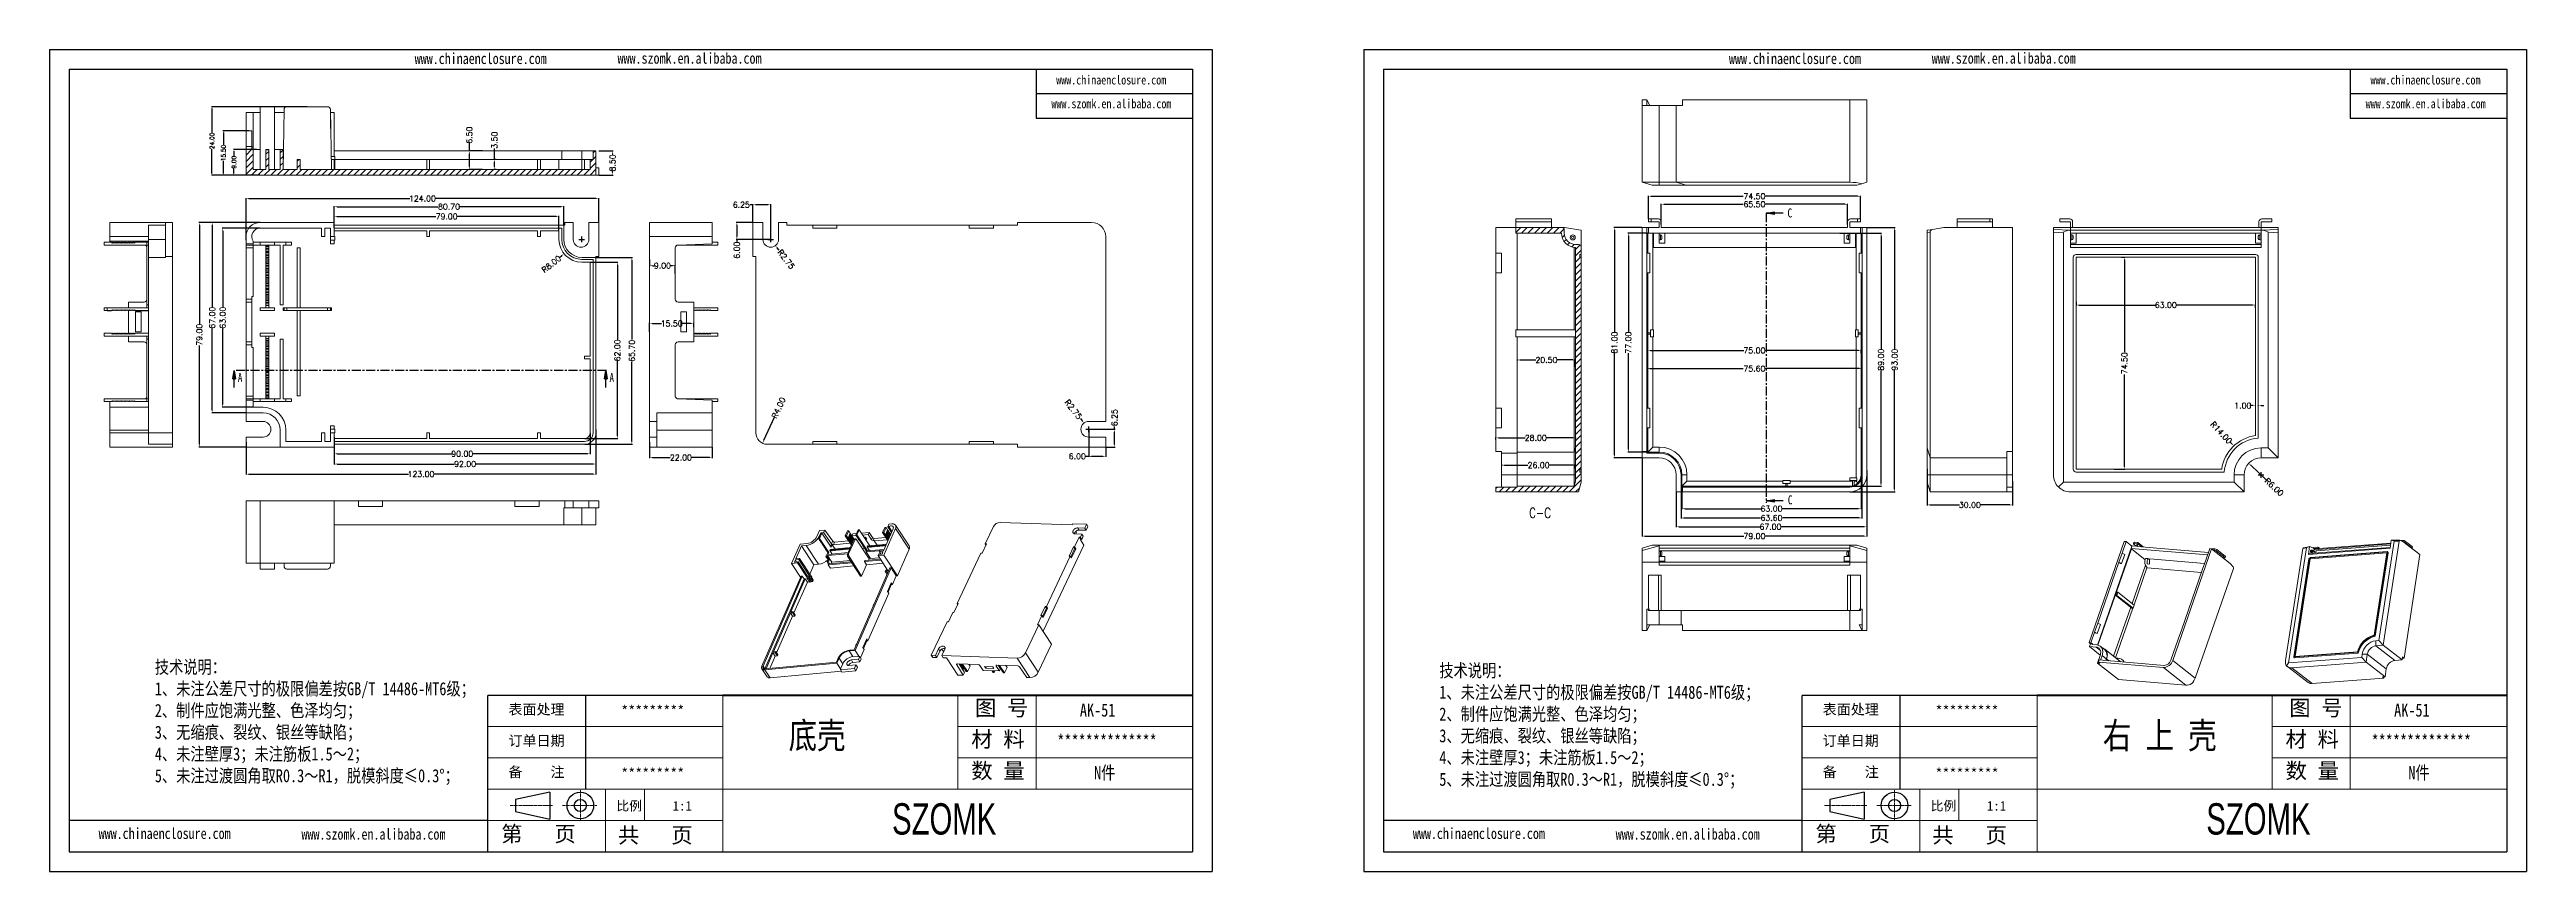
# Model space of a CAD drawing. Header units: inches. Extents: x 1800 to 3196, y 326 to 616.
# Drawn here: x 1800 to 2671, y 327 to 616 of the extents above; entities that cross this region are included whole.
import ezdxf

# ---------------------------------------------------------------- set-up
doc = ezdxf.new("R2010")
doc.units = ezdxf.units.IN
doc.header["$LTSCALE"] = 0.05
doc.linetypes.add('CENTER2', pattern=[28.575, 19.05, -3.175, 3.175, -3.175])
doc.linetypes.add('CENTERX2', pattern=[101.6, 63.5, -12.7, 12.7, -12.7])
doc.layers.add('文字', color=81, linetype='Continuous')
for name, color, linetype, lineweight in [('粗实线', 7, 'Continuous', 30), ('细实线', 3, 'Continuous', 9), ('细点划线', 2, 'CENTER2', 9)]:
    doc.layers.add(name, color=color, linetype=linetype, lineweight=lineweight)
doc.styles.add('SLDTEXTSTYLE0', font='TXT', dxfattribs={"width": 0.75})
doc.styles.add('SLDTEXTSTYLE3', font='TXT', dxfattribs={"width": 0.75, "bigfont": 'bigfont'})
doc.styles.get("Standard").update_dxf_attribs({"font": 'txt', "bigfont": 'gbcbig.shx'})
doc.styles.add('宋体', font='', dxfattribs={"width": 0.8, "height": 3.5})
doc.styles.add('长仿宋', font='', dxfattribs={"width": 0.7, "height": 4})
doc.styles.get('宋体').set_extended_font_data('SimSun')
doc.styles.get('长仿宋').set_extended_font_data('SimSun')
doc.dimstyles.new('2', dxfattribs={"dimtxt": 1.5, "dimasz": 0.6, "dimexe": 0.18, "dimexo": 0.0625, "dimgap": 0.09, "dimtad": 0, "dimzin": 0, "dimdsep": 46, "dimtxsty": 'Standard', "dimcen": 0, "dimclrd": 3, "dimclre": 3, "dimadec": 0, "dimazin": 2, "dimtfac": 1, "dimtofl": 0, "dimtmove": 0, "dimatfit": 3, "dimfxl": 1, "dimtolj": 1, "dimtzin": 0, "dimarcsym": 0})
doc.dimstyles.new('2.5', dxfattribs={"dimtxt": 2, "dimasz": 1, "dimexe": 0.18, "dimexo": 0.0625, "dimgap": 0.09, "dimtad": 0, "dimzin": 0, "dimdsep": 46, "dimtxsty": 'Standard', "dimcen": 1, "dimclrd": 3, "dimclre": 3, "dimclrt": 256, "dimadec": 0, "dimazin": 2, "dimtfac": 1, "dimtofl": 0, "dimtmove": 0, "dimatfit": 3, "dimfxl": 1, "dimtolj": 1, "dimtzin": 0, "dimarcsym": 0})

msp = doc.modelspace()

# ---------------------------------------------------------------- texts
at = {"color": 7, "linetype": 'Continuous', "char_height": 3.175, "attachment_point": 1, "style": 'SLDTEXTSTYLE0'}
for s, insert in [('C', (2411.272, 559.993)), ('A', (1866.581, 502.108)), ('A', (1997.22, 502.108)), ('C', (2411.407, 459.138))]:
    msp.add_mtext(s, dxfattribs=dict(at, insert=insert))
at = {"color": 0, "linetype": 'Continuous', "lineweight": 0, "insert": (2324.323, 454.719), "char_height": 3.5, "attachment_point": 2, "style": 'SLDTEXTSTYLE3'}
msp.add_mtext('C-C', dxfattribs=at)
at = {"char_height": 3.62001, "width": 2057.43538, "attachment_point": 1}
for s, insert in [('{\\fSimHei|b0|i0|c134|p49;表面处理}', (1961.705, 385.701)), ('{\\fSimHei|b0|i0|c134|p49;*********}', (2001.354, 385.235)), ('{\\fSimHei|b0|i0|c134|p49;表面处理}', (2423.637, 385.701)), ('{\\fSimHei|b0|i0|c134|p49;*********}', (2463.286, 385.235)), ('{\\fSimHei|b0|i0|c134|p49;订单日期}', (1961.705, 374.693)), ('{\\fSimHei|b0|i0|c134|p49;订单日期}', (2423.637, 374.693)), ('{\\fSimHei|b0|i0|c134|p49;备    注}', (1961.705, 363.686)), ('{\\fSimHei|b0|i0|c134|p49;*********}', (2001.354, 363.22)), ('{\\fSimHei|b0|i0|c134|p49;备    注}', (2423.637, 363.686)), ('{\\fSimHei|b0|i0|c134|p49;*********}', (2463.286, 363.22))]:
    msp.add_mtext(s, dxfattribs=dict(at, insert=insert))
at = {"layer": '文字', "color": 0, "attachment_point": 1, "style": '宋体'}
for s, insert, char_height, width in [('www.chinaenclosure.com', (1928.772, 614.631), 3.87465, 68.0739), ('www.szomk.en.alibaba.com', (2000.057, 614.754), 3.87465, 68.0739), ('www.chinaenclosure.com', (2390.704, 614.631), 3.87465, 68.0739), ('www.szomk.en.alibaba.com', (2461.989, 614.754), 3.87465, 68.0739), ('www.chinaenclosure.com', (2154.249, 606.797), 3.22888, 56.72825), ('www.chinaenclosure.com', (2616.181, 606.797), 3.22888, 56.72825), ('www.szomk.en.alibaba.com', (2152.561, 598.436), 3.22888, 56.72825), ('www.szomk.en.alibaba.com', (2614.493, 598.436), 3.22888, 56.72825), ('{\\H1.111x;技术说明：\\P1、未注公差尺寸的极限偏差按GB/T 14486-MT6级；\\P2、制件应饱满光整、色泽均匀；\\P3、无缩痕、裂纹、银丝等缺陷；\\P4、未注壁厚3；未注筋板1.5～2；\\P5、未注过渡圆角取R0.3～R1，脱模斜度≤0.3%%D；}', (1837.427, 401.092), 4.12782, 129.18532), ('{\\H1.111x;技术说明：\\P1、未注公差尺寸的极限偏差按GB/T 14486-MT6级；\\P2、制件应饱满光整、色泽均匀；\\P3、无缩痕、裂纹、银丝等缺陷；\\P4、未注壁厚3；未注筋板1.5～2；\\P5、未注过渡圆角取R0.3～R1，脱模斜度≤0.3%%D；}', (2288.895, 399.837), 4.12782, 167.39647), ('{\\H1.111x;AK-51}', (2162.56, 385.949), 4.12782, 47.72229), ('{\\H1.111x;AK-51}', (2624.492, 385.949), 4.12782, 47.72229), ('底壳', (2060.186, 379.322), 9.1729, 117.27277), ('{\\H1.111x;**************}', (2154.62, 374.942), 4.12782, 47.72229), ('右 上 壳', (2522.118, 379.322), 9.1729, 117.27277), ('{\\H1.111x;**************}', (2616.552, 374.942), 4.12782, 47.72229), ('{\\H1.111x;N件}', (2167.553, 363.934), 4.12782, 47.72229), ('{\\H1.111x;N件}', (2629.485, 363.934), 4.12782, 47.72229), ('www.chinaenclosure.com', (1817.685, 342.223), 3.87465, 68.0739), ('www.szomk.en.alibaba.com', (1888.97, 341.983), 3.87465, 68.0739), ('www.chinaenclosure.com', (2279.617, 342.223), 3.87465, 68.0739), ('www.szomk.en.alibaba.com', (2350.902, 341.983), 3.87465, 68.0739)]:
    msp.add_mtext(s, dxfattribs=dict(at, insert=insert, char_height=char_height, width=width))
at = {"layer": '粗实线', "char_height": 11.00753, "width": 123.43857, "attachment_point": 1, "style": '长仿宋'}
for insert in [(2096.547, 350.892), (2558.479, 350.892)]:
    msp.add_mtext('{\\fSTXinwei|b0|i0|c134|p2;SZOMK}', dxfattribs=dict(at, insert=insert))
at = {"layer": '细实线', "color": 7, "attachment_point": 1}
for s, insert, char_height, width in [('{\\fSimSun|b0|i0|c134|p54;图 号}', (2125.692, 387.154), 5.50377, 27.51883), ('{\\fSimSun|b0|i0|c134|p54;图 号}', (2587.624, 387.154), 5.50377, 27.51883), ('{\\fSimSun|b0|i0|c134|p54;材 料   }', (2124.387, 376.146), 5.50377, 27.51883), ('{\\fSimSun|b0|i0|c134|p54;材 料   }', (2586.319, 376.146), 5.50377, 27.51883), ('{\\fSimSun|b0|i0|c134|p54;数 量}', (2124.413, 365.085), 5.50377, 24.86671), ('{\\fSimSun|b0|i0|c134|p54;数 量}', (2586.345, 365.085), 5.50377, 24.86671), ('{\\fSimSun|b0|i0|c134|p54;比例}', (1999.657, 351.633), 3.30226, 14.49589), ('{\\fSimSun|b0|i0|c134|p54;1:1}', (2019.437, 351.633), 3.30226, 14.49589), ('{\\fSimSun|b0|i0|c134|p54;比例}', (2461.589, 351.633), 3.30226, 14.49589), ('{\\fSimSun|b0|i0|c134|p54;1:1}', (2481.369, 351.633), 3.30226, 14.49589), ('{\\fSimSun|b0|i0|c134|p54;第   页}', (1959.158, 342.903), 5.50377, 41.27824), ('{\\fSimSun|b0|i0|c134|p54; 共   页}', (1996.478, 342.435), 5.50377, 41.27824), ('{\\fSimSun|b0|i0|c134|p54;第   页}', (2421.09, 342.903), 5.50377, 41.27824), ('{\\fSimSun|b0|i0|c134|p54; 共   页}', (2458.41, 342.435), 5.50377, 41.27824)]:
    msp.add_mtext(s, dxfattribs=dict(at, insert=insert, char_height=char_height, width=width))

# ---------------------------------------------------------------- blocks, each defined once
blk = doc.blocks.new('_CLOSED')
at = {"color": 0, "linetype": 'ByBlock', "lineweight": -2}
for p, q in [((-1, 0.166667), (0, 0)), ((-1, 0.166667), (-1, -0.166667)), ((0, 0), (-1, -0.166667)), ((0, 0), (-1, 0))]:
    blk.add_line(p, q, dxfattribs=at)
blk = doc.blocks.new('*D197')
at = {"color": 3, "lineweight": -2}
for p, q in [((1890.92, 595.73), (1857.34, 595.73)), ((1857.52, 595.13), (1857.52, 586.57)), ((1857.52, 572.33), (1857.52, 580.89)), ((1870.96, 571.73), (1857.34, 571.73))]:
    blk.add_line(p, q, dxfattribs=at)
at = {"color": 3}
for points in [[(1857.42, 595.13), (1857.62, 595.13), (1857.52, 595.73)], [(1857.42, 572.33), (1857.62, 572.33), (1857.52, 571.73)]]:
    blk.add_solid(points, dxfattribs=at)
at = {"layer": 'Defpoints', "color": 0}
for p in [(1857.52, 595.73), (1890.98, 595.73), (1871.02, 571.73)]:
    blk.add_point(p, dxfattribs=at)
at = {"color": 0, "insert": (1857.52, 583.73), "char_height": 1.5, "attachment_point": 5, "rotation": 90}
blk.add_mtext('\\A1;24.00', dxfattribs=at)
blk = doc.blocks.new('*D198')
at = {"color": 3, "lineweight": -2}
for p, q in [((1873.17, 580.73), (1865.06, 580.73)), ((1865.24, 580.13), (1865.24, 578.32)), ((1874.34, 571.73), (1865.06, 571.73)), ((1865.24, 572.33), (1865.24, 574.14))]:
    blk.add_line(p, q, dxfattribs=at)
at = {"color": 3}
for points in [[(1865.14, 580.13), (1865.34, 580.13), (1865.24, 580.73)], [(1865.14, 572.33), (1865.34, 572.33), (1865.24, 571.73)]]:
    blk.add_solid(points, dxfattribs=at)
at = {"layer": 'Defpoints', "color": 0}
for p in [(1865.24, 580.73), (1873.23, 580.73), (1874.41, 571.73)]:
    blk.add_point(p, dxfattribs=at)
at = {"color": 0, "insert": (1865.24, 576.23), "char_height": 1.5, "attachment_point": 5, "rotation": 90}
blk.add_mtext('\\A1;9.00', dxfattribs=at)
blk = doc.blocks.new('*D199')
at = {"color": 3, "lineweight": -2}
for p, q in [((1870.42, 587.23), (1861.36, 587.23)), ((1861.54, 586.63), (1861.54, 582.2)), ((1861.54, 572.33), (1861.54, 576.77)), ((1872.77, 571.73), (1861.36, 571.73))]:
    blk.add_line(p, q, dxfattribs=at)
at = {"color": 3}
for points in [[(1861.44, 586.63), (1861.64, 586.63), (1861.54, 587.23)], [(1861.44, 572.33), (1861.64, 572.33), (1861.54, 571.73)]]:
    blk.add_solid(points, dxfattribs=at)
at = {"layer": 'Defpoints', "color": 0}
for p in [(1861.54, 587.23), (1870.48, 587.23), (1872.84, 571.73)]:
    blk.add_point(p, dxfattribs=at)
at = {"color": 0, "insert": (1861.54, 579.48), "char_height": 1.5, "attachment_point": 5, "rotation": 90}
blk.add_mtext('\\A1;15.50', dxfattribs=at)
blk = doc.blocks.new('*D279')
at = {"color": 3, "lineweight": -2}
for p, q in [((1992.48, 481.03), (1992.48, 469.96)), ((1900.48, 476.03), (1900.48, 469.96)), ((1901.48, 470.14), (1942.72, 470.14)), ((1991.48, 470.14), (1950.24, 470.14))]:
    blk.add_line(p, q, dxfattribs=at)
at = {"color": 3}
for points in [[(1901.48, 470.31), (1901.48, 469.98), (1900.48, 470.14)], [(1991.48, 470.31), (1991.48, 469.98), (1992.48, 470.14)]]:
    blk.add_solid(points, dxfattribs=at)
at = {"layer": 'Defpoints', "color": 0}
for p in [(1992.48, 481.09), (1900.48, 476.09), (1992.48, 470.14)]:
    blk.add_point(p, dxfattribs=at)
at = {"insert": (1946.48, 470.14), "char_height": 2, "attachment_point": 5}
blk.add_mtext('\\A1;92.00', dxfattribs=at)
blk = doc.blocks.new('*D280')
at = {"color": 3, "lineweight": -2}
for p, q in [((1900.48, 479.53), (1900.48, 473.56)), ((1990.48, 481.03), (1990.48, 473.56)), ((1901.48, 473.74), (1941.89, 473.74)), ((1989.48, 473.74), (1949.07, 473.74))]:
    blk.add_line(p, q, dxfattribs=at)
at = {"color": 3}
for points in [[(1901.48, 473.9), (1901.48, 473.57), (1900.48, 473.74)], [(1989.48, 473.9), (1989.48, 473.57), (1990.48, 473.74)]]:
    blk.add_solid(points, dxfattribs=at)
at = {"layer": 'Defpoints', "color": 0}
for p in [(1900.48, 479.59), (1990.48, 481.09), (1900.48, 473.74)]:
    blk.add_point(p, dxfattribs=at)
at = {"insert": (1945.48, 473.74), "char_height": 2, "attachment_point": 5}
blk.add_mtext('\\A1;90.00', dxfattribs=at)
blk = doc.blocks.new('*D281')
at = {"color": 3, "lineweight": -2}
for p, q in [((1900.48, 555.15), (1900.48, 560.77)), ((1901.48, 560.59), (1937.07, 560.59)), ((1980.18, 560.59), (1944.59, 560.59)), ((1981.18, 554.15), (1981.18, 560.77))]:
    blk.add_line(p, q, dxfattribs=at)
at = {"color": 3}
for points in [[(1901.48, 560.75), (1901.48, 560.42), (1900.48, 560.59)], [(1980.18, 560.75), (1980.18, 560.42), (1981.18, 560.59)]]:
    blk.add_solid(points, dxfattribs=at)
at = {"layer": 'Defpoints', "color": 0}
for p in [(1900.48, 560.59), (1900.48, 555.09), (1981.18, 554.09)]:
    blk.add_point(p, dxfattribs=at)
at = {"insert": (1940.83, 560.59), "char_height": 2, "attachment_point": 5}
blk.add_mtext('\\A1;80.70', dxfattribs=at)
blk = doc.blocks.new('*D282')
at = {"color": 3, "lineweight": -2}
for p, q in [((1900.48, 553.15), (1900.48, 557.36)), ((1901.48, 557.18), (1936.22, 557.18)), ((1978.48, 557.18), (1943.74, 557.18)), ((1979.48, 552.15), (1979.48, 557.36))]:
    blk.add_line(p, q, dxfattribs=at)
at = {"color": 3}
for points in [[(1901.48, 557.35), (1901.48, 557.01), (1900.48, 557.18)], [(1978.48, 557.35), (1978.48, 557.01), (1979.48, 557.18)]]:
    blk.add_solid(points, dxfattribs=at)
at = {"layer": 'Defpoints', "color": 0}
for p in [(1900.48, 557.18), (1900.48, 553.09), (1979.48, 552.09)]:
    blk.add_point(p, dxfattribs=at)
at = {"insert": (1939.98, 557.18), "char_height": 2, "attachment_point": 5}
blk.add_mtext('\\A1;79.00', dxfattribs=at)
blk = doc.blocks.new('*D283')
at = {"color": 3, "lineweight": -2}
for p, q in [((1874.42, 555.09), (1852.9, 555.09)), ((1853.08, 554.09), (1853.08, 519.35)), ((1853.08, 477.09), (1853.08, 511.83)), ((1869.42, 476.09), (1852.9, 476.09))]:
    blk.add_line(p, q, dxfattribs=at)
at = {"color": 3}
for points in [[(1852.92, 554.09), (1853.25, 554.09), (1853.08, 555.09)], [(1852.92, 477.09), (1853.25, 477.09), (1853.08, 476.09)]]:
    blk.add_solid(points, dxfattribs=at)
at = {"layer": 'Defpoints', "color": 0}
for p in [(1853.08, 555.09), (1874.48, 555.09), (1869.48, 476.09)]:
    blk.add_point(p, dxfattribs=at)
at = {"insert": (1853.08, 515.59), "char_height": 2, "attachment_point": 5, "rotation": 90}
blk.add_mtext('\\A1;79.00', dxfattribs=at)
blk = doc.blocks.new('*D284')
at = {"color": 3, "lineweight": -2}
for p, q in [((1874.42, 553.09), (1861.12, 553.09)), ((1861.3, 552.09), (1861.3, 525.35)), ((1861.3, 491.09), (1861.3, 517.83)), ((1871.92, 490.09), (1861.12, 490.09))]:
    blk.add_line(p, q, dxfattribs=at)
at = {"color": 3}
for points in [[(1861.14, 552.09), (1861.47, 552.09), (1861.3, 553.09)], [(1861.14, 491.09), (1861.47, 491.09), (1861.3, 490.09)]]:
    blk.add_solid(points, dxfattribs=at)
at = {"layer": 'Defpoints', "color": 0}
for p in [(1861.3, 553.09), (1874.48, 553.09), (1871.98, 490.09)]:
    blk.add_point(p, dxfattribs=at)
at = {"insert": (1861.3, 521.59), "char_height": 2, "attachment_point": 5, "rotation": 90}
blk.add_mtext('\\A1;63.00', dxfattribs=at)
blk = doc.blocks.new('*D285')
at = {"color": 3, "lineweight": -2}
for p, q in [((1874.42, 555.09), (1857.41, 555.09)), ((1857.59, 554.09), (1857.59, 525.35)), ((1857.59, 489.09), (1857.59, 517.83)), ((1869.42, 488.09), (1857.41, 488.09))]:
    blk.add_line(p, q, dxfattribs=at)
at = {"color": 3}
for points in [[(1857.43, 554.09), (1857.76, 554.09), (1857.59, 555.09)], [(1857.43, 489.09), (1857.76, 489.09), (1857.59, 488.09)]]:
    blk.add_solid(points, dxfattribs=at)
at = {"layer": 'Defpoints', "color": 0}
for p in [(1857.59, 555.09), (1874.48, 555.09), (1869.48, 488.09)]:
    blk.add_point(p, dxfattribs=at)
at = {"insert": (1857.59, 521.59), "char_height": 2, "attachment_point": 5, "rotation": 90}
blk.add_mtext('\\A1;67.00', dxfattribs=at)
blk = doc.blocks.new('*D286')
at = {"color": 3, "lineweight": -2}
for p, q in [((1992.48, 482.29), (1992.48, 466.41)), ((1869.48, 477.78), (1869.48, 466.41)), ((1870.48, 466.59), (1926.56, 466.59)), ((1991.48, 466.59), (1935.4, 466.59))]:
    blk.add_line(p, q, dxfattribs=at)
at = {"color": 3}
for points in [[(1870.48, 466.75), (1870.48, 466.42), (1869.48, 466.59)], [(1991.48, 466.75), (1991.48, 466.42), (1992.48, 466.59)]]:
    blk.add_solid(points, dxfattribs=at)
at = {"layer": 'Defpoints', "color": 0}
for p in [(1992.48, 482.36), (1869.48, 477.84), (1992.48, 466.59)]:
    blk.add_point(p, dxfattribs=at)
at = {"insert": (1930.98, 466.59), "char_height": 2, "attachment_point": 5}
blk.add_mtext('\\A1;123.00', dxfattribs=at)
blk = doc.blocks.new('*D287')
at = {"color": 3, "lineweight": -2}
for p, q in [((1869.48, 548.88), (1869.48, 563.65)), ((1870.48, 563.47), (1927.06, 563.47)), ((1992.48, 563.47), (1935.9, 563.47)), ((1993.48, 555.15), (1993.48, 563.65))]:
    blk.add_line(p, q, dxfattribs=at)
at = {"color": 3}
for points in [[(1870.48, 563.63), (1870.48, 563.3), (1869.48, 563.47)], [(1992.48, 563.63), (1992.48, 563.3), (1993.48, 563.47)]]:
    blk.add_solid(points, dxfattribs=at)
at = {"layer": 'Defpoints', "color": 0}
for p in [(1869.48, 563.47), (1869.48, 548.82), (1993.48, 555.09)]:
    blk.add_point(p, dxfattribs=at)
at = {"insert": (1931.48, 563.47), "char_height": 2, "attachment_point": 5}
blk.add_mtext('\\A1;124.00', dxfattribs=at)
blk = doc.blocks.new('*D288')
at = {"color": 3, "lineweight": -2}
for p, q in [((1990.54, 541.09), (2000.19, 541.09)), ((2000.01, 540.09), (2000.01, 513.85)), ((2000.01, 480.09), (2000.01, 506.33)), ((1988.54, 479.09), (2000.19, 479.09))]:
    blk.add_line(p, q, dxfattribs=at)
at = {"color": 3}
for points in [[(1999.85, 540.09), (2000.18, 540.09), (2000.01, 541.09)], [(1999.85, 480.09), (2000.18, 480.09), (2000.01, 479.09)]]:
    blk.add_solid(points, dxfattribs=at)
at = {"layer": 'Defpoints', "color": 0}
for p in [(1990.48, 541.09), (2000.01, 541.09), (1988.48, 479.09)]:
    blk.add_point(p, dxfattribs=at)
at = {"insert": (2000.01, 510.09), "char_height": 2, "attachment_point": 5, "rotation": 90}
blk.add_mtext('\\A1;62.00', dxfattribs=at)
blk = doc.blocks.new('*D289')
at = {"color": 3, "lineweight": -2}
for p, q in [((1992.54, 542.79), (2005.28, 542.79)), ((2005.1, 541.79), (2005.1, 513.86)), ((2005.1, 478.09), (2005.1, 506.02)), ((1988.54, 477.09), (2005.28, 477.09))]:
    blk.add_line(p, q, dxfattribs=at)
at = {"color": 3}
for points in [[(2004.93, 541.79), (2005.26, 541.79), (2005.1, 542.79)], [(2004.93, 478.09), (2005.26, 478.09), (2005.1, 477.09)]]:
    blk.add_solid(points, dxfattribs=at)
at = {"layer": 'Defpoints', "color": 0}
for p in [(1992.48, 542.79), (2005.1, 542.79), (1988.48, 477.09)]:
    blk.add_point(p, dxfattribs=at)
at = {"insert": (2005.1, 509.94), "char_height": 2, "attachment_point": 5, "rotation": 90}
blk.add_mtext('\\A1;65.70', dxfattribs=at)
blk = doc.blocks.new('*D290')
at = {"color": 3, "lineweight": -2}
for p, q in [((1993.54, 580.23), (1998.49, 580.23)), ((1998.31, 579.23), (1998.31, 578.91)), ((1993.54, 571.73), (1998.49, 571.73)), ((1998.31, 572.73), (1998.31, 573.06))]:
    blk.add_line(p, q, dxfattribs=at)
at = {"color": 3}
for points in [[(1998.15, 579.23), (1998.48, 579.23), (1998.31, 580.23)], [(1998.15, 572.73), (1998.48, 572.73), (1998.31, 571.73)]]:
    blk.add_solid(points, dxfattribs=at)
at = {"layer": 'Defpoints', "color": 0}
for p in [(1993.48, 580.23), (1998.31, 580.23), (1993.48, 571.73)]:
    blk.add_point(p, dxfattribs=at)
at = {"insert": (1998.31, 575.98), "char_height": 2, "attachment_point": 5, "rotation": 90}
blk.add_mtext('\\A1;8.50', dxfattribs=at)
blk = doc.blocks.new('*D291')
at = {"color": 3, "lineweight": -2}
for p, q in [((1952.61, 580.23), (1947.8, 580.23)), ((1947.98, 580.23), (1947.98, 582.82)), ((1947.98, 574.73), (1947.98, 579.23)), ((1952.61, 573.73), (1947.8, 573.73))]:
    blk.add_line(p, q, dxfattribs=at)
at = {"color": 3}
for points in [[(1947.81, 579.23), (1948.14, 579.23), (1947.98, 580.23)], [(1947.81, 574.73), (1948.14, 574.73), (1947.98, 573.73)]]:
    blk.add_solid(points, dxfattribs=at)
at = {"layer": 'Defpoints', "color": 0}
for p in [(1947.98, 580.23), (1952.67, 580.23), (1952.67, 573.73)]:
    blk.add_point(p, dxfattribs=at)
at = {"insert": (1947.98, 585.75), "char_height": 2, "attachment_point": 5, "rotation": 90}
blk.add_mtext('\\A1;6.50', dxfattribs=at)
blk = doc.blocks.new('*D292')
at = {"color": 3, "lineweight": -2}
for p, q in [((1957.39, 577.23), (1956.63, 577.23)), ((1956.81, 577.23), (1956.81, 581.07)), ((1956.81, 574.73), (1956.81, 576.23)), ((1957.39, 573.73), (1956.63, 573.73))]:
    blk.add_line(p, q, dxfattribs=at)
at = {"color": 3}
for points in [[(1956.65, 576.23), (1956.98, 576.23), (1956.81, 577.23)], [(1956.65, 574.73), (1956.98, 574.73), (1956.81, 573.73)]]:
    blk.add_solid(points, dxfattribs=at)
at = {"layer": 'Defpoints', "color": 0}
for p in [(1956.81, 577.23), (1957.45, 577.23), (1957.45, 573.73)]:
    blk.add_point(p, dxfattribs=at)
at = {"insert": (1956.81, 583.99), "char_height": 2, "attachment_point": 5, "rotation": 90}
blk.add_mtext('\\A1;3.50', dxfattribs=at)
blk = doc.blocks.new('*D293')
at = {"color": 3, "lineweight": -2}
for p, q in [((2047.66, 561.28), (2046.66, 561.28)), ((2047.66, 555.15), (2047.66, 561.46)), ((2052.91, 561.28), (2048.66, 561.28)), ((2053.91, 549.15), (2053.91, 561.46))]:
    blk.add_line(p, q, dxfattribs=at)
at = {"color": 3}
for points in [[(2048.66, 561.45), (2048.66, 561.12), (2047.66, 561.28)], [(2052.91, 561.45), (2052.91, 561.12), (2053.91, 561.28)]]:
    blk.add_solid(points, dxfattribs=at)
at = {"layer": 'Defpoints', "color": 0}
for p in [(2053.91, 561.28), (2047.66, 555.09), (2053.91, 549.09)]:
    blk.add_point(p, dxfattribs=at)
at = {"insert": (2043.57, 561.28), "char_height": 2, "attachment_point": 5}
blk.add_mtext('\\A1;6.25', dxfattribs=at)
blk = doc.blocks.new('*D294')
at = {"color": 3, "lineweight": -2}
for p, q in [((2052.91, 549.09), (2054.91, 549.09)), ((2053.91, 548.09), (2053.91, 550.09)), ((2056.82, 545.33), (2056.21, 546.12))]:
    blk.add_line(p, q, dxfattribs=at)
at = {"color": 3}
blk.add_solid([(2056.34, 546.23), (2056.07, 546.02), (2055.59, 546.92)], dxfattribs=at)
at = {"layer": 'Defpoints', "color": 0}
for p in [(2053.91, 549.09), (2055.59, 546.92)]:
    blk.add_point(p, dxfattribs=at)
at = {"insert": (2059.32, 542.1), "char_height": 2, "attachment_point": 5, "rotation": 307.76932}
blk.add_mtext('\\A1;R2.75', dxfattribs=at)
blk = doc.blocks.new('*D295')
at = {"color": 3, "lineweight": -2}
for p, q in [((2047.6, 555.09), (2041.81, 555.09)), ((2053.85, 549.09), (2041.81, 549.09)), ((2041.99, 554.09), (2041.99, 550.09)), ((2041.99, 549.09), (2041.99, 548.09))]:
    blk.add_line(p, q, dxfattribs=at)
at = {"color": 3}
for points in [[(2041.83, 554.09), (2042.16, 554.09), (2041.99, 555.09)], [(2041.83, 550.09), (2042.16, 550.09), (2041.99, 549.09)]]:
    blk.add_solid(points, dxfattribs=at)
at = {"layer": 'Defpoints', "color": 0}
for p in [(2041.99, 555.09), (2047.66, 555.09), (2053.91, 549.09)]:
    blk.add_point(p, dxfattribs=at)
at = {"insert": (2041.99, 545.33), "char_height": 2, "attachment_point": 5, "rotation": 90}
blk.add_mtext('\\A1;6.00', dxfattribs=at)
blk = doc.blocks.new('*D296')
at = {"color": 3, "lineweight": -2}
for p, q in [((2165.66, 482.28), (2165.66, 472.66)), ((2165.66, 472.84), (2164.41, 472.84)), ((2170.66, 472.84), (2166.66, 472.84)), ((2171.66, 476.03), (2171.66, 472.66))]:
    blk.add_line(p, q, dxfattribs=at)
at = {"color": 3}
for points in [[(2166.66, 473.01), (2166.66, 472.68), (2165.66, 472.84)], [(2170.66, 473.01), (2170.66, 472.68), (2171.66, 472.84)]]:
    blk.add_solid(points, dxfattribs=at)
at = {"layer": 'Defpoints', "color": 0}
for p in [(2165.66, 482.34), (2165.66, 472.84), (2171.66, 476.09)]:
    blk.add_point(p, dxfattribs=at)
at = {"insert": (2161.65, 472.84), "char_height": 2, "attachment_point": 5}
blk.add_mtext('\\A1;6.00', dxfattribs=at)
blk = doc.blocks.new('*D297')
at = {"color": 3, "lineweight": -2}
for p, q in [((2165.72, 482.34), (2174.93, 482.34)), ((2174.75, 482.34), (2174.75, 483.34)), ((2174.75, 477.09), (2174.75, 481.34)), ((2171.72, 476.09), (2174.93, 476.09))]:
    blk.add_line(p, q, dxfattribs=at)
at = {"color": 3}
for points in [[(2174.58, 481.34), (2174.92, 481.34), (2174.75, 482.34)], [(2174.58, 477.09), (2174.92, 477.09), (2174.75, 476.09)]]:
    blk.add_solid(points, dxfattribs=at)
at = {"layer": 'Defpoints', "color": 0}
for p in [(2165.66, 482.34), (2174.75, 482.34), (2171.66, 476.09)]:
    blk.add_point(p, dxfattribs=at)
at = {"insert": (2174.75, 486.43), "char_height": 2, "attachment_point": 5, "rotation": 90}
blk.add_mtext('\\A1;6.25', dxfattribs=at)
blk = doc.blocks.new('*D298')
at = {"color": 3, "lineweight": -2}
for p, q in [((2162.76, 486.1), (2163.37, 485.31)), ((2164.66, 482.34), (2166.66, 482.34)), ((2165.66, 481.34), (2165.66, 483.34))]:
    blk.add_line(p, q, dxfattribs=at)
at = {"color": 3}
blk.add_solid([(2163.5, 485.41), (2163.24, 485.21), (2163.98, 484.52)], dxfattribs=at)
at = {"layer": 'Defpoints', "color": 0}
for p in [(2163.98, 484.52), (2165.66, 482.34)]:
    blk.add_point(p, dxfattribs=at)
at = {"insert": (2160.26, 489.34), "char_height": 2, "attachment_point": 5, "rotation": 307.64378}
blk.add_mtext('\\A1;R2.75', dxfattribs=at)
blk = doc.blocks.new('*D299')
at = {"color": 3, "lineweight": -2}
blk.add_line((2055.11, 486.46), (2051.41, 478.36), dxfattribs=at)
at = {"color": 3}
blk.add_solid([(2051.26, 478.43), (2051.57, 478.29), (2051, 477.45)], dxfattribs=at)
at = {"layer": 'Defpoints', "color": 0}
for p in [(2052.66, 481.09), (2051, 477.45)]:
    blk.add_point(p, dxfattribs=at)
at = {"insert": (2056.67, 489.88), "char_height": 2, "attachment_point": 5, "rotation": 65.48617}
blk.add_mtext('\\A1;R4.00', dxfattribs=at)
blk = doc.blocks.new('*D300')
at = {"color": 3, "lineweight": -2}
for p, q in [((1986.48, 549.09), (1988.48, 549.09)), ((1987.48, 548.09), (1987.48, 550.09)), ((1979.71, 542.8), (1980.49, 543.43))]:
    blk.add_line(p, q, dxfattribs=at)
at = {"color": 3}
blk.add_solid([(1980.38, 543.55), (1980.59, 543.3), (1981.26, 544.05)], dxfattribs=at)
at = {"layer": 'Defpoints', "color": 0}
for p in [(1987.48, 549.09), (1981.26, 544.05)]:
    blk.add_point(p, dxfattribs=at)
at = {"insert": (1976.79, 540.43), "char_height": 2, "attachment_point": 5, "rotation": 39.00139}
blk.add_mtext('\\A1;R8.00', dxfattribs=at)
blk = doc.blocks.new('*D301')
at = {"color": 3, "lineweight": -2}
for p, q in [((2011.34, 542.05), (2011.34, 539.69)), ((2012.34, 539.87), (2013.08, 539.87)), ((2019.34, 539.87), (2018.59, 539.87)), ((2020.34, 537.17), (2020.34, 540.05))]:
    blk.add_line(p, q, dxfattribs=at)
at = {"color": 3}
for points in [[(2012.34, 540.04), (2012.34, 539.71), (2011.34, 539.87)], [(2019.34, 540.04), (2019.34, 539.71), (2020.34, 539.87)]]:
    blk.add_solid(points, dxfattribs=at)
at = {"layer": 'Defpoints', "color": 0}
for p in [(2011.34, 542.11), (2020.34, 539.87), (2020.34, 537.11)]:
    blk.add_point(p, dxfattribs=at)
at = {"insert": (2015.84, 539.87), "char_height": 2, "attachment_point": 5}
blk.add_mtext('\\A1;9.00', dxfattribs=at)
blk = doc.blocks.new('*D302')
at = {"color": 3, "lineweight": -2}
for p, q in [((2011.34, 516.59), (2011.34, 519.72)), ((2012.34, 519.54), (2015.5, 519.54)), ((2025.84, 519.54), (2022.68, 519.54)), ((2026.84, 518.26), (2026.84, 519.72))]:
    blk.add_line(p, q, dxfattribs=at)
at = {"color": 3}
for points in [[(2012.34, 519.7), (2012.34, 519.37), (2011.34, 519.54)], [(2025.84, 519.7), (2025.84, 519.37), (2026.84, 519.54)]]:
    blk.add_solid(points, dxfattribs=at)
at = {"layer": 'Defpoints', "color": 0}
for p in [(2011.34, 519.54), (2011.34, 516.52), (2026.84, 518.2)]:
    blk.add_point(p, dxfattribs=at)
at = {"insert": (2019.09, 519.54), "char_height": 2, "attachment_point": 5}
blk.add_mtext('\\A1;15.50', dxfattribs=at)
blk = doc.blocks.new('*D303')
at = {"color": 3, "lineweight": -2}
for p, q in [((2011.34, 477.78), (2011.34, 472.24)), ((2012.34, 472.42), (2018.58, 472.42)), ((2032.34, 472.42), (2026.09, 472.42)), ((2033.34, 476.03), (2033.34, 472.24))]:
    blk.add_line(p, q, dxfattribs=at)
at = {"color": 3}
for points in [[(2012.34, 472.59), (2012.34, 472.26), (2011.34, 472.42)], [(2032.34, 472.59), (2032.34, 472.26), (2033.34, 472.42)]]:
    blk.add_solid(points, dxfattribs=at)
at = {"layer": 'Defpoints', "color": 0}
for p in [(2011.34, 477.84), (2011.34, 472.42), (2033.34, 476.09)]:
    blk.add_point(p, dxfattribs=at)
at = {"insert": (2022.34, 472.42), "char_height": 2, "attachment_point": 5}
blk.add_mtext('\\A1;22.00', dxfattribs=at)
blk = doc.blocks.new('*D254')
at = {"color": 3, "lineweight": -2}
for p, q in [((2439.16, 466.25), (2439.16, 447.89)), ((2372.16, 460.25), (2372.16, 447.89)), ((2373.16, 448.07), (2401.53, 448.07)), ((2438.16, 448.07), (2409.04, 448.07))]:
    blk.add_line(p, q, dxfattribs=at)
at = {"color": 3}
for points in [[(2373.16, 448.24), (2373.16, 447.9), (2372.16, 448.07)], [(2438.16, 448.24), (2438.16, 447.9), (2439.16, 448.07)]]:
    blk.add_solid(points, dxfattribs=at)
at = {"layer": 'Defpoints', "color": 0}
for p in [(2439.16, 466.32), (2372.16, 460.32), (2439.16, 448.07)]:
    blk.add_point(p, dxfattribs=at)
at = {"insert": (2405.28, 448.07), "char_height": 2, "attachment_point": 5}
blk.add_mtext('\\A1;67.00', dxfattribs=at)
blk = doc.blocks.new('*D255')
at = {"color": 3, "lineweight": -2}
for p, q in [((2373.86, 461.95), (2373.86, 451)), ((2437.46, 466.97), (2437.46, 451)), ((2374.86, 451.18), (2401.74, 451.18)), ((2436.46, 451.18), (2409.59, 451.18))]:
    blk.add_line(p, q, dxfattribs=at)
at = {"color": 3}
for points in [[(2374.86, 451.35), (2374.86, 451.01), (2373.86, 451.18)], [(2436.46, 451.35), (2436.46, 451.01), (2437.46, 451.18)]]:
    blk.add_solid(points, dxfattribs=at)
at = {"layer": 'Defpoints', "color": 0}
for p in [(2373.86, 462.02), (2437.46, 467.03), (2373.86, 451.18)]:
    blk.add_point(p, dxfattribs=at)
at = {"insert": (2405.66, 451.18), "char_height": 2, "attachment_point": 5}
blk.add_mtext('\\A1;63.60', dxfattribs=at)
blk = doc.blocks.new('*D256')
at = {"color": 3, "lineweight": -2}
for p, q in [((2374.16, 462.25), (2374.16, 454.24)), ((2437.16, 466.25), (2437.16, 454.24)), ((2375.16, 454.42), (2401.91, 454.42)), ((2436.16, 454.42), (2409.42, 454.42))]:
    blk.add_line(p, q, dxfattribs=at)
at = {"color": 3}
for points in [[(2375.16, 454.59), (2375.16, 454.26), (2374.16, 454.42)], [(2436.16, 454.59), (2436.16, 454.26), (2437.16, 454.42)]]:
    blk.add_solid(points, dxfattribs=at)
at = {"layer": 'Defpoints', "color": 0}
for p in [(2374.16, 462.32), (2437.16, 466.32), (2374.16, 454.42)]:
    blk.add_point(p, dxfattribs=at)
at = {"insert": (2405.66, 454.42), "char_height": 2, "attachment_point": 5}
blk.add_mtext('\\A1;63.00', dxfattribs=at)
blk = doc.blocks.new('*D257')
at = {"color": 3, "lineweight": -2}
for p, q in [((2360.16, 472.25), (2360.16, 444.62)), ((2439.16, 467.91), (2439.16, 444.62)), ((2361.16, 444.8), (2395.91, 444.8)), ((2438.16, 444.8), (2403.42, 444.8))]:
    blk.add_line(p, q, dxfattribs=at)
at = {"color": 3}
for points in [[(2361.16, 444.96), (2361.16, 444.63), (2360.16, 444.8)], [(2438.16, 444.96), (2438.16, 444.63), (2439.16, 444.8)]]:
    blk.add_solid(points, dxfattribs=at)
at = {"layer": 'Defpoints', "color": 0}
for p in [(2360.16, 472.32), (2439.16, 467.98), (2360.16, 444.8)]:
    blk.add_point(p, dxfattribs=at)
at = {"insert": (2399.66, 444.8), "char_height": 2, "attachment_point": 5}
blk.add_mtext('\\A1;79.00', dxfattribs=at)
blk = doc.blocks.new('*D261')
at = {"color": 3, "lineweight": -2}
for p, q in [((2439.23, 553.32), (2449.11, 553.32)), ((2448.93, 552.32), (2448.93, 510.57)), ((2448.93, 461.32), (2448.93, 503.06)), ((2433.23, 460.32), (2449.11, 460.32))]:
    blk.add_line(p, q, dxfattribs=at)
at = {"color": 3}
for points in [[(2448.76, 552.32), (2449.09, 552.32), (2448.93, 553.32)], [(2448.76, 461.32), (2449.09, 461.32), (2448.93, 460.32)]]:
    blk.add_solid(points, dxfattribs=at)
at = {"layer": 'Defpoints', "color": 0}
for p in [(2439.16, 553.32), (2448.93, 553.32), (2433.16, 460.32)]:
    blk.add_point(p, dxfattribs=at)
at = {"insert": (2448.93, 506.82), "char_height": 2, "attachment_point": 5, "rotation": 90}
blk.add_mtext('\\A1;93.00', dxfattribs=at)
blk = doc.blocks.new('*D262')
at = {"color": 3, "lineweight": -2}
for p, q in [((2429.62, 551.32), (2444.33, 551.32)), ((2444.15, 550.32), (2444.15, 510.57)), ((2444.15, 463.32), (2444.15, 503.06)), ((2433.23, 462.32), (2444.33, 462.32))]:
    blk.add_line(p, q, dxfattribs=at)
at = {"color": 3}
for points in [[(2443.98, 550.32), (2444.32, 550.32), (2444.15, 551.32)], [(2443.98, 463.32), (2444.32, 463.32), (2444.15, 462.32)]]:
    blk.add_solid(points, dxfattribs=at)
at = {"layer": 'Defpoints', "color": 0}
for p in [(2429.56, 551.32), (2444.15, 551.32), (2433.16, 462.32)]:
    blk.add_point(p, dxfattribs=at)
at = {"insert": (2444.15, 506.82), "char_height": 2, "attachment_point": 5, "rotation": 90}
blk.add_mtext('\\A1;89.00', dxfattribs=at)
blk = doc.blocks.new('*D264')
at = {"color": 3, "lineweight": -2}
for p, q in [((2360.1, 553.32), (2350.28, 553.32)), ((2350.46, 552.32), (2350.46, 516.24)), ((2350.46, 473.32), (2350.46, 509.39)), ((2360.1, 472.32), (2350.28, 472.32))]:
    blk.add_line(p, q, dxfattribs=at)
at = {"color": 3}
for points in [[(2350.29, 552.32), (2350.62, 552.32), (2350.46, 553.32)], [(2350.29, 473.32), (2350.62, 473.32), (2350.46, 472.32)]]:
    blk.add_solid(points, dxfattribs=at)
at = {"layer": 'Defpoints', "color": 0}
for p in [(2350.46, 553.32), (2360.16, 553.32), (2360.16, 472.32)]:
    blk.add_point(p, dxfattribs=at)
at = {"insert": (2350.46, 512.82), "char_height": 2, "attachment_point": 5, "rotation": 90}
blk.add_mtext('\\A1;81.00', dxfattribs=at)
blk = doc.blocks.new('*D265')
at = {"color": 3, "lineweight": -2}
for p, q in [((2362.1, 551.32), (2355.17, 551.32)), ((2355.35, 550.32), (2355.35, 516.57)), ((2355.35, 475.32), (2355.35, 509.06)), ((2362.1, 474.32), (2355.17, 474.32))]:
    blk.add_line(p, q, dxfattribs=at)
at = {"color": 3}
for points in [[(2355.18, 550.32), (2355.52, 550.32), (2355.35, 551.32)], [(2355.18, 475.32), (2355.52, 475.32), (2355.35, 474.32)]]:
    blk.add_solid(points, dxfattribs=at)
at = {"layer": 'Defpoints', "color": 0}
for p in [(2355.35, 551.32), (2362.16, 551.32), (2362.16, 474.32)]:
    blk.add_point(p, dxfattribs=at)
at = {"insert": (2355.35, 512.82), "char_height": 2, "attachment_point": 5, "rotation": 90}
blk.add_mtext('\\A1;77.00', dxfattribs=at)
blk = doc.blocks.new('*D266')
at = {"color": 3, "lineweight": -2}
for p, q in [((2362.16, 510.04), (2362.16, 510.24)), ((2363.16, 510.06), (2395.91, 510.06)), ((2436.16, 510.06), (2403.42, 510.06)), ((2437.16, 509.15), (2437.16, 510.24))]:
    blk.add_line(p, q, dxfattribs=at)
at = {"color": 3}
for points in [[(2363.16, 510.22), (2363.16, 509.89), (2362.16, 510.06)], [(2436.16, 510.22), (2436.16, 509.89), (2437.16, 510.06)]]:
    blk.add_solid(points, dxfattribs=at)
at = {"layer": 'Defpoints', "color": 0}
for p in [(2362.16, 509.98), (2437.16, 510.06), (2437.16, 509.08)]:
    blk.add_point(p, dxfattribs=at)
at = {"insert": (2399.66, 510.06), "char_height": 2, "attachment_point": 5}
blk.add_mtext('\\A1;75.00', dxfattribs=at)
blk = doc.blocks.new('*D267')
at = {"color": 3, "lineweight": -2}
for p, q in [((2361.86, 506.84), (2361.86, 503.5)), ((2437.46, 506.84), (2437.46, 503.5)), ((2362.86, 503.68), (2395.74, 503.68)), ((2436.46, 503.68), (2403.59, 503.68))]:
    blk.add_line(p, q, dxfattribs=at)
at = {"color": 3}
for points in [[(2362.86, 503.85), (2362.86, 503.52), (2361.86, 503.68)], [(2436.46, 503.85), (2436.46, 503.52), (2437.46, 503.68)]]:
    blk.add_solid(points, dxfattribs=at)
at = {"layer": 'Defpoints', "color": 0}
for p in [(2361.86, 506.9), (2437.46, 506.9), (2437.46, 503.68)]:
    blk.add_point(p, dxfattribs=at)
at = {"insert": (2399.66, 503.68), "char_height": 2, "attachment_point": 5}
blk.add_mtext('\\A1;75.60', dxfattribs=at)
blk = doc.blocks.new('*D268')
at = {"color": 3, "lineweight": -2}
for p, q in [((2366.91, 554.38), (2366.91, 561.66)), ((2367.91, 561.48), (2395.74, 561.48)), ((2431.41, 561.48), (2403.59, 561.48)), ((2432.41, 554.38), (2432.41, 561.66))]:
    blk.add_line(p, q, dxfattribs=at)
at = {"color": 3}
for points in [[(2367.91, 561.64), (2367.91, 561.31), (2366.91, 561.48)], [(2431.41, 561.64), (2431.41, 561.31), (2432.41, 561.48)]]:
    blk.add_solid(points, dxfattribs=at)
at = {"layer": 'Defpoints', "color": 0}
for p in [(2432.41, 561.48), (2366.91, 554.32), (2432.41, 554.32)]:
    blk.add_point(p, dxfattribs=at)
at = {"insert": (2399.66, 561.48), "char_height": 2, "attachment_point": 5}
blk.add_mtext('\\A1;65.50', dxfattribs=at)
blk = doc.blocks.new('*D269')
at = {"color": 3, "lineweight": -2}
for p, q in [((2362.41, 556.38), (2362.41, 564.47)), ((2363.41, 564.29), (2395.74, 564.29)), ((2435.91, 564.29), (2403.59, 564.29)), ((2436.91, 556.38), (2436.91, 564.47))]:
    blk.add_line(p, q, dxfattribs=at)
at = {"color": 3}
for points in [[(2363.41, 564.46), (2363.41, 564.12), (2362.41, 564.29)], [(2435.91, 564.46), (2435.91, 564.12), (2436.91, 564.29)]]:
    blk.add_solid(points, dxfattribs=at)
at = {"layer": 'Defpoints', "color": 0}
for p in [(2362.41, 564.29), (2362.41, 556.32), (2436.91, 556.32)]:
    blk.add_point(p, dxfattribs=at)
at = {"insert": (2399.66, 564.29), "char_height": 2, "attachment_point": 5}
blk.add_mtext('\\A1;74.50', dxfattribs=at)
blk = doc.blocks.new('*D270')
at = {"color": 3, "lineweight": -2}
for p, q in [((2316.3, 506.83), (2316.3, 506.54)), ((2317.3, 506.72), (2322.8, 506.72)), ((2335.8, 506.72), (2330.31, 506.72)), ((2336.8, 504.33), (2336.8, 506.9))]:
    blk.add_line(p, q, dxfattribs=at)
at = {"color": 3}
for points in [[(2317.3, 506.89), (2317.3, 506.55), (2316.3, 506.72)], [(2335.8, 506.89), (2335.8, 506.55), (2336.8, 506.72)]]:
    blk.add_solid(points, dxfattribs=at)
at = {"layer": 'Defpoints', "color": 0}
for p in [(2316.3, 506.89), (2316.3, 506.72), (2336.8, 504.27)]:
    blk.add_point(p, dxfattribs=at)
at = {"insert": (2326.55, 506.72), "char_height": 2, "attachment_point": 5}
blk.add_mtext('\\A1;20.50', dxfattribs=at)
blk = doc.blocks.new('*D271')
at = {"color": 3, "lineweight": -2}
for p, q in [((2460.37, 468.43), (2460.37, 455.58)), ((2490.37, 464.1), (2490.37, 455.58)), ((2461.37, 455.76), (2471.78, 455.76)), ((2489.37, 455.76), (2478.96, 455.76))]:
    blk.add_line(p, q, dxfattribs=at)
at = {"color": 3}
for points in [[(2461.37, 455.93), (2461.37, 455.59), (2460.37, 455.76)], [(2489.37, 455.93), (2489.37, 455.59), (2490.37, 455.76)]]:
    blk.add_solid(points, dxfattribs=at)
at = {"layer": 'Defpoints', "color": 0}
for p in [(2460.37, 468.49), (2490.37, 464.17), (2490.37, 455.76)]:
    blk.add_point(p, dxfattribs=at)
at = {"insert": (2475.37, 455.76), "char_height": 2, "attachment_point": 5}
blk.add_mtext('\\A1;30.00', dxfattribs=at)
blk = doc.blocks.new('*D272')
at = {"color": 3, "lineweight": -2}
for p, q in [((2308.8, 478.73), (2308.8, 479.52)), ((2309.8, 479.34), (2319.05, 479.34)), ((2335.8, 479.34), (2326.56, 479.34)), ((2336.8, 479.45), (2336.8, 479.16))]:
    blk.add_line(p, q, dxfattribs=at)
at = {"color": 3}
for points in [[(2309.8, 479.51), (2309.8, 479.17), (2308.8, 479.34)], [(2335.8, 479.51), (2335.8, 479.17), (2336.8, 479.34)]]:
    blk.add_solid(points, dxfattribs=at)
at = {"layer": 'Defpoints', "color": 0}
for p in [(2336.8, 479.51), (2336.8, 479.34), (2308.8, 478.67)]:
    blk.add_point(p, dxfattribs=at)
at = {"insert": (2322.8, 479.34), "char_height": 2, "attachment_point": 5}
blk.add_mtext('\\A1;28.00', dxfattribs=at)
blk = doc.blocks.new('*D273')
at = {"color": 3, "lineweight": -2}
for p, q in [((2310.8, 470.1), (2310.8, 469.56)), ((2311.8, 469.74), (2320.05, 469.74)), ((2335.8, 469.74), (2327.56, 469.74)), ((2336.8, 468.52), (2336.8, 469.92))]:
    blk.add_line(p, q, dxfattribs=at)
at = {"color": 3}
for points in [[(2311.8, 469.9), (2311.8, 469.57), (2310.8, 469.74)], [(2335.8, 469.9), (2335.8, 469.57), (2336.8, 469.74)]]:
    blk.add_solid(points, dxfattribs=at)
at = {"layer": 'Defpoints', "color": 0}
for p in [(2310.8, 470.17), (2336.8, 469.74), (2336.8, 468.45)]:
    blk.add_point(p, dxfattribs=at)
at = {"insert": (2323.8, 469.74), "char_height": 2, "attachment_point": 5}
blk.add_mtext('\\A1;26.00', dxfattribs=at)
blk = doc.blocks.new('*D274')
at = {"color": 3, "lineweight": -2}
for p, q in [((2512.74, 527.2), (2512.74, 525.84)), ((2513.74, 526.02), (2540.49, 526.02)), ((2574.74, 526.02), (2548, 526.02)), ((2575.74, 525.1), (2575.74, 526.2))]:
    blk.add_line(p, q, dxfattribs=at)
at = {"color": 3}
for points in [[(2513.74, 526.19), (2513.74, 525.86), (2512.74, 526.02)], [(2574.74, 526.19), (2574.74, 525.86), (2575.74, 526.02)]]:
    blk.add_solid(points, dxfattribs=at)
at = {"layer": 'Defpoints', "color": 0}
for p in [(2512.74, 527.26), (2575.74, 526.02), (2575.74, 525.04)]:
    blk.add_point(p, dxfattribs=at)
at = {"insert": (2544.24, 526.02), "char_height": 2, "attachment_point": 5}
blk.add_mtext('\\A1;63.00', dxfattribs=at)
blk = doc.blocks.new('*D275')
at = {"color": 3, "lineweight": -2}
for p, q in [((2528.68, 542.82), (2529.9, 542.82)), ((2529.72, 541.82), (2529.72, 509.49)), ((2529.72, 469.32), (2529.72, 501.64)), ((2526.14, 468.32), (2529.9, 468.32))]:
    blk.add_line(p, q, dxfattribs=at)
at = {"color": 3}
for points in [[(2529.55, 541.82), (2529.89, 541.82), (2529.72, 542.82)], [(2529.55, 469.32), (2529.89, 469.32), (2529.72, 468.32)]]:
    blk.add_solid(points, dxfattribs=at)
at = {"layer": 'Defpoints', "color": 0}
for p in [(2528.62, 542.82), (2526.08, 468.32), (2529.72, 468.32)]:
    blk.add_point(p, dxfattribs=at)
at = {"insert": (2529.72, 505.57), "char_height": 2, "attachment_point": 5, "rotation": 90}
blk.add_mtext('\\A1;74.50', dxfattribs=at)
blk = doc.blocks.new('*D276')
at = {"color": 3, "lineweight": -2}
for p, q in [((2574.74, 490.69), (2573.74, 490.69)), ((2575.74, 490.76), (2575.74, 490.87)), ((2576.74, 490.76), (2576.74, 490.87)), ((2577.74, 490.69), (2578.74, 490.69))]:
    blk.add_line(p, q, dxfattribs=at)
at = {"color": 3}
for points in [[(2574.74, 490.86), (2574.74, 490.53), (2575.74, 490.69)], [(2577.74, 490.86), (2577.74, 490.53), (2576.74, 490.69)]]:
    blk.add_solid(points, dxfattribs=at)
at = {"layer": 'Defpoints', "color": 0}
for p in [(2575.74, 490.69), (2575.74, 490.69), (2576.74, 490.69)]:
    blk.add_point(p, dxfattribs=at)
at = {"insert": (2571.32, 490.69), "char_height": 2, "attachment_point": 5}
blk.add_mtext('\\A1;1.00', dxfattribs=at)
blk = doc.blocks.new('*D277')
at = {"color": 3, "lineweight": -2}
for p, q in [((2566.78, 477.97), (2567.47, 477.24)), ((2576.74, 466.32), (2578.74, 466.32)), ((2577.74, 465.32), (2577.74, 467.32))]:
    blk.add_line(p, q, dxfattribs=at)
at = {"color": 3}
blk.add_solid([(2567.59, 477.36), (2567.34, 477.13), (2568.15, 476.51)], dxfattribs=at)
at = {"layer": 'Defpoints', "color": 0}
for p in [(2568.15, 476.51), (2577.74, 466.32)]:
    blk.add_point(p, dxfattribs=at)
at = {"insert": (2563.75, 481.19), "char_height": 2, "attachment_point": 5, "rotation": 313.24007}
blk.add_mtext('\\A1;R14.00', dxfattribs=at)
blk = doc.blocks.new('*D278')
at = {"color": 3, "lineweight": -2}
blk.add_line((2579.57, 464.62), (2574.08, 469.72), dxfattribs=at)
at = {"color": 3}
blk.add_solid([(2574.19, 469.84), (2573.97, 469.6), (2573.35, 470.4)], dxfattribs=at)
at = {"layer": 'Defpoints', "color": 0}
for p in [(2573.35, 470.4), (2577.74, 466.32)]:
    blk.add_point(p, dxfattribs=at)
at = {"insert": (2582.32, 462.06), "char_height": 2, "attachment_point": 5, "rotation": 317.10801}
blk.add_mtext('\\A1;R6.00', dxfattribs=at)

# ---------------------------------------------------------------- dimensions: what is measured, and where the dimension line sits
for base, p1, p2, dimstyle, picture, middle in [((1857.521, 595.734), (1871.019, 571.734), (1890.981, 595.734), '2', '*D197', (1857.521, 583.734)), ((1861.54, 587.234), (1872.836, 571.734), (1870.481, 587.234), '2', '*D199', (1861.54, 579.484)), ((1865.239, 580.734), (1874.406, 571.734), (1873.231, 580.734), '2', '*D198', (1865.239, 576.234)), ((1998.313, 580.234), (1993.481, 571.734), (1993.481, 580.234), '2.5', '*D290', (1998.313, 575.984)), ((1853.083, 555.089), (1869.481, 476.089), (1874.481, 555.089), '2.5', '*D283', (1853.083, 515.589)), ((1857.592, 555.089), (1869.481, 488.089), (1874.481, 555.089), '2.5', '*D285', (1857.592, 521.589)), ((1861.303, 553.089), (1871.981, 490.089), (1874.481, 553.089), '2.5', '*D284', (1861.303, 521.589)), ((2350.457, 553.315), (2360.164, 472.315), (2360.164, 553.315), '2.5', '*D264', (2350.457, 512.815)), ((2355.35, 551.315), (2362.164, 474.315), (2362.164, 551.315), '2.5', '*D265', (2355.35, 512.815)), ((2444.149, 551.315), (2433.164, 462.315), (2429.562, 551.315), '2.5', '*D262', (2444.149, 506.815)), ((2005.096, 542.789), (1988.481, 477.089), (1992.481, 542.789), '2.5', '*D289', (2005.096, 509.939)), ((2000.013, 541.089), (1988.481, 479.089), (1990.481, 541.089), '2.5', '*D288', (2000.013, 510.089)), ((2529.72, 468.315), (2528.617, 542.815), (2526.08, 468.315), '2.5', '*D275', (2529.72, 505.565))]:
    dim = msp.add_linear_dim(base=base, p1=p1, p2=p2, angle=90, dimstyle=dimstyle)
    dim.commit()
    dim.dimension.update_dxf_attribs({"geometry": picture, "text_midpoint": middle})
for base, p1, p2, picture, middle in [((1947.976, 580.234), (1952.673, 573.734), (1952.673, 580.234), '*D291', (1947.976, 585.748)), ((1956.814, 577.234), (1957.452, 573.734), (1957.452, 577.234), '*D292', (1956.814, 583.991)), ((2041.994, 555.089), (2053.91, 549.089), (2047.66, 555.089), '*D295', (2041.994, 545.333)), ((2448.925, 553.315), (2433.164, 460.315), (2439.164, 553.315), '*D261', (2448.925, 506.815)), ((2174.751, 482.339), (2171.66, 476.089), (2165.66, 482.339), '*D297', (2174.751, 486.429))]:
    dim = msp.add_linear_dim(base=base, p1=p1, p2=p2, angle=90, dimstyle='2.5')
    dim.commit()
    dim.dimension.update_dxf_attribs({"geometry": picture, "text_midpoint": middle, "dimtype": 160})
for base, p1, p2, picture, middle in [((1869.481, 563.468), (1993.481, 555.089), (1869.481, 548.816), '*D287', (1931.481, 563.468)), ((1900.481, 560.588), (1981.181, 554.089), (1900.481, 555.089), '*D281', (1940.831, 560.588)), ((1900.481, 557.179), (1979.481, 552.089), (1900.481, 553.089), '*D282', (1939.981, 557.179)), ((2362.414, 564.291), (2436.914, 556.315), (2362.414, 556.315), '*D269', (2399.664, 564.291)), ((2432.414, 561.477), (2366.914, 554.315), (2432.414, 554.315), '*D268', (2399.664, 561.477)), ((2020.337, 539.875), (2011.337, 542.111), (2020.337, 537.106), '*D301', (2015.837, 539.875)), ((2575.742, 526.024), (2512.742, 527.261), (2575.742, 525.037), '*D274', (2544.242, 526.024)), ((2011.337, 519.536), (2026.837, 518.197), (2011.337, 516.524), '*D302', (2019.087, 519.536)), ((2316.305, 506.72), (2336.805, 504.272), (2316.305, 506.893), '*D270', (2326.555, 506.72)), ((2437.464, 503.682), (2361.864, 506.901), (2437.464, 506.901), '*D267', (2399.664, 503.682)), ((2437.164, 510.058), (2362.164, 509.978), (2437.164, 509.083), '*D266', (2399.664, 510.058)), ((2575.742, 490.693), (2576.742, 490.693), (2575.742, 490.693), '*D276', (2571.318, 490.693)), ((1992.481, 466.587), (1869.481, 477.839), (1992.481, 482.357), '*D286', (1930.981, 466.587)), ((2336.805, 479.34), (2308.805, 478.665), (2336.805, 479.515), '*D272', (2322.805, 479.34)), ((2011.337, 472.422), (2033.337, 476.089), (2011.337, 477.839), '*D303', (2022.337, 472.422)), ((2336.805, 469.737), (2310.805, 470.165), (2336.805, 468.454), '*D273', (2323.805, 469.737)), ((2374.164, 454.424), (2437.164, 466.315), (2374.164, 462.315), '*D256', (2405.664, 454.424)), ((2490.366, 455.762), (2460.366, 468.491), (2490.366, 464.165), '*D271', (2475.366, 455.762))]:
    dim = msp.add_linear_dim(base=base, p1=p1, p2=p2, dimstyle='2.5')
    dim.commit()
    dim.dimension.update_dxf_attribs({"geometry": picture, "text_midpoint": middle})
for base, p1, p2, picture, middle in [((2053.91, 561.284), (2047.66, 555.089), (2053.91, 549.089), '*D293', (2043.57, 561.284)), ((1992.481, 470.144), (1900.481, 476.089), (1992.481, 481.089), '*D279', (1946.481, 470.144)), ((1900.481, 473.737), (1990.481, 481.089), (1900.481, 479.589), '*D280', (1945.481, 473.737)), ((2165.66, 472.843), (2171.66, 476.089), (2165.66, 482.339), '*D296', (2161.649, 472.843)), ((2360.164, 444.797), (2439.164, 467.976), (2360.164, 472.315), '*D257', (2399.664, 444.797)), ((2439.164, 448.069), (2372.164, 460.315), (2439.164, 466.315), '*D254', (2405.283, 448.069)), ((2373.864, 451.18), (2437.464, 467.03), (2373.864, 462.015), '*D255', (2405.664, 451.18))]:
    dim = msp.add_linear_dim(base=base, p1=p1, p2=p2, dimstyle='2.5')
    dim.commit()
    dim.dimension.update_dxf_attribs({"geometry": picture, "text_midpoint": middle, "dimtype": 160})
for center, mpoint, picture, middle in [((1987.481, 549.089), (1981.264, 544.054), '*D300', (1976.791, 540.432)), ((2053.91, 549.089), (2055.594, 546.915), '*D294', (2059.324, 542.101)), ((2165.66, 482.339), (2163.98, 484.517), '*D298', (2160.261, 489.339)), ((2577.742, 466.315), (2568.151, 476.514), '*D277', (2563.751, 481.194))]:
    dim = msp.add_radius_dim(center=center, mpoint=mpoint, dimstyle='2.5')
    dim.commit()
    dim.dimension.update_dxf_attribs({"geometry": picture, "text_midpoint": middle})
for center, mpoint, picture, middle in [((2052.66, 481.089), (2051, 477.45), '*D299', (2056.669, 489.881)), ((2577.742, 466.315), (2573.346, 470.399), '*D278', (2582.318, 462.064))]:
    dim = msp.add_radius_dim(center=center, mpoint=mpoint, dimstyle='2.5', override={"dimtmove": 1})
    dim.commit()
    dim.dimension.update_dxf_attribs({"geometry": picture, "text_midpoint": middle, "dimtype": 164})

# ---------------------------------------------------------------- hatches: boundary and pattern name
at = {"linetype": 'Continuous', "lineweight": 0}
h = msp.add_hatch(dxfattribs=at)
h.set_pattern_fill('ANSI31', color=4, scale=0.5, style=0)
h.set_pattern_definition([(45, (181.3522, -67.6438), (-1.122532, 1.122532), [])])
h.paths.add_polyline_path([(1992.481, 580.234), (1991.481, 580.234), (1991.481, 577.234), (1990.481, 577.234), (1990.481, 573.734), (1888.481, 573.734), (1888.481, 577.234), (1887.481, 577.234), (1887.481, 573.734), (1882.481, 573.734), (1882.481, 580.734), (1881.481, 580.734), (1881.481, 573.734), (1877.481, 573.734), (1877.481, 580.545), (1876.481, 580.545), (1876.481, 573.734), (1871.981, 573.734), (1871.981, 580.734), (1869.481, 580.734), (1869.481, 571.734), (1992.481, 571.734)], flags=0)
h = msp.add_hatch(dxfattribs=at)
h.set_pattern_fill('ANSI31', color=4, scale=0.5, style=0)
h.set_pattern_definition([(45, (46.6932, -36.0087), (-1.122532, 1.122532), [])])
edge = h.paths.add_edge_path(flags=0)
edge.add_line((2316.305, 462.315), (2316.305, 462.015))
edge.add_line((2316.305, 462.015), (2308.805, 462.015))
edge.add_line((2308.805, 462.015), (2308.805, 460.315))
edge.add_line((2308.805, 460.315), (2337.805, 460.315))
edge.add_line((2337.805, 460.315), (2338.805, 463.815))
edge.add_line((2338.805, 463.815), (2338.805, 467.315))
edge.add_line((2338.805, 467.315), (2338.305, 467.315))
edge.add_line((2338.305, 467.315), (2338.305, 468.315))
edge.add_line((2338.305, 468.315), (2338.805, 468.315))
edge.add_line((2338.805, 468.315), (2338.805, 542.815))
edge.add_line((2338.805, 542.815), (2338.305, 542.815))
edge.add_line((2338.305, 542.815), (2338.305, 543.815))
edge.add_line((2338.305, 543.815), (2338.805, 543.815))
edge.add_line((2338.805, 543.815), (2338.805, 546.315))
edge.add_arc((2337.805, 546.315), 1, 0, 90)
edge.add_line((2337.805, 547.315), (2336.805, 547.315))
edge.add_arc((2336.805, 551.315), 4, 180, 270, ccw=False)
edge.add_line((2332.805, 551.315), (2332.805, 552.315))
edge.add_arc((2331.805, 552.315), 1, 0, 90)
edge.add_line((2331.805, 553.315), (2315.805, 553.315))
edge.add_line((2315.805, 553.315), (2315.805, 551.315))
edge.add_line((2315.805, 551.315), (2331.805, 551.315))
edge.add_arc((2336.805, 551.315), 5, 180, 270)
edge.add_line((2336.805, 546.315), (2336.805, 464.096))
edge.add_line((2336.805, 464.096), (2336.296, 462.315))
edge.add_line((2336.296, 462.315), (2316.305, 462.315))

# ---------------------------------------------------------------- linework, layer by layer
for p, q in [((1800.421, 615.855), (2209.076, 615.855)), ((1800.421, 615.855), (1800.421, 326.907)), ((2209.076, 615.855), (2209.076, 326.907)), ((2262.353, 615.855), (2671.008, 615.855)), ((2262.353, 615.855), (2262.353, 326.907)), ((2671.008, 615.855), (2671.008, 326.907)), ((1807.301, 608.975), (2202.196, 608.975)), ((1807.301, 608.975), (1807.301, 333.787)), ((2147.158, 608.975), (2147.158, 591.776)), ((2202.196, 608.975), (2202.196, 333.787)), ((2269.233, 608.975), (2664.128, 608.975)), ((2269.233, 608.975), (2269.233, 333.787)), ((2609.09, 608.975), (2609.09, 591.776)), ((2664.128, 608.975), (2664.128, 333.787)), ((2147.158, 600.376), (2202.196, 600.376)), ((2609.09, 600.376), (2664.128, 600.376)), ((2147.158, 591.776), (2202.196, 591.776)), ((2609.09, 591.776), (2664.128, 591.776)), ((1820.64, 524.089), (1822.158, 524.089)), ((1830.504, 524.089), (1835.158, 524.089)), ((2037.083, 388.825), (1954.526, 388.825)), ((1954.526, 333.787), (1954.526, 388.825)), ((1988.925, 355.802), (1988.925, 388.825)), ((2499.015, 388.825), (2416.459, 388.825)), ((2416.459, 333.787), (2416.459, 388.825)), ((2450.857, 355.802), (2450.857, 388.825)), ((1954.526, 344.795), (1807.301, 344.795)), ((2416.459, 344.795), (2269.233, 344.795)), ((1807.301, 333.787), (2202.196, 333.787)), ((2269.233, 333.787), (2664.128, 333.787)), ((1800.421, 326.907), (2209.076, 326.907)), ((2262.353, 326.907), (2671.008, 326.907))]:
    msp.add_line(p, q)
at = {"color": 7, "linetype": 'Continuous', "lineweight": 15}
for p, q in [((1871.981, 593.734), (1869.481, 593.734)), ((1869.481, 587.234), (1869.481, 593.734)), ((1871.981, 581.699), (1871.981, 593.734)), ((1874.481, 593.734), (1871.981, 593.734)), ((1874.481, 595.734), (1874.481, 573.734)), ((1879.481, 595.734), (1874.481, 595.734)), ((1879.481, 595.734), (1879.481, 573.734)), ((1882.83, 593.734), (1879.481, 593.734)), ((1882.848, 594.752), (1882.481, 573.734)), ((1883.848, 595.734), (1898.115, 595.734)), ((1899.115, 594.752), (1899.481, 573.734)), ((1899.132, 593.734), (1899.231, 593.734)), ((1899.231, 588.057), (1899.231, 593.734)), ((1900.481, 593.734), (1899.231, 593.734)), ((1900.481, 578.234), (1900.481, 593.734)), ((2361.864, 598.197), (2360.164, 598.197)), ((2360.164, 596.197), (2360.164, 598.197)), ((2360.164, 569.197), (2360.164, 596.197)), ((2360.164, 596.197), (2366.164, 596.197)), ((2361.864, 598.197), (2361.864, 596.197)), ((2362.864, 596.197), (2361.864, 598.197)), ((2366.164, 569.197), (2366.164, 596.197)), ((2366.164, 596.197), (2372.164, 596.197)), ((2372.164, 569.197), (2372.164, 596.197)), ((2372.164, 596.197), (2374.364, 596.197)), ((2374.364, 598.197), (2374.364, 596.197)), ((2374.364, 598.197), (2433.164, 598.197)), ((2433.164, 569.197), (2433.164, 598.197)), ((2433.164, 598.197), (2439.164, 598.197)), ((2439.164, 598.197), (2439.164, 569.197)), ((1869.481, 587.234), (1871.481, 587.234)), ((1869.481, 587.234), (1869.481, 581.734)), ((1871.481, 581.734), (1871.481, 587.234)), ((1869.481, 581.734), (1871.481, 581.734)), ((1869.481, 580.734), (1869.481, 581.734)), ((1869.481, 580.734), (1869.481, 571.734)), ((1869.481, 580.734), (1871.981, 580.734)), ((1871.481, 580.734), (1871.481, 581.734)), ((1871.981, 581.699), (1871.981, 580.734)), ((1871.981, 580.734), (1871.981, 573.734)), ((1871.981, 580.734), (1874.481, 580.734)), ((1877.481, 580.734), (1876.481, 580.734)), ((1876.481, 580.545), (1876.481, 580.734)), ((1876.481, 573.734), (1876.481, 580.545)), ((1876.481, 580.545), (1877.481, 580.545)), ((1877.481, 580.734), (1877.481, 580.545)), ((1877.481, 580.545), (1877.481, 573.734)), ((1879.481, 580.734), (1881.481, 580.734)), ((1881.481, 580.734), (1881.481, 573.734)), ((1881.481, 580.734), (1882.481, 580.734)), ((1882.481, 573.734), (1882.481, 580.734)), ((1882.481, 580.734), (1882.604, 580.734)), ((1887.481, 577.234), (1887.481, 573.734)), ((1888.481, 577.234), (1887.481, 577.234)), ((1888.481, 573.734), (1888.481, 577.234)), ((1900.731, 578.234), (1899.403, 578.234)), ((1900.481, 577.234), (1899.42, 577.234)), ((1980.481, 580.234), (1900.481, 580.234)), ((1900.481, 577.234), (1900.481, 573.734)), ((1900.731, 578.234), (1900.731, 573.734)), ((1932.981, 577.234), (1900.731, 577.234)), ((1932.981, 577.234), (1932.981, 573.734)), ((1932.981, 577.234), (1933.981, 577.234)), ((1933.981, 577.234), (1933.981, 573.734)), ((1971.981, 577.234), (1933.981, 577.234)), ((1971.981, 577.234), (1971.981, 573.734)), ((1971.981, 577.234), (1972.981, 577.234)), ((1972.981, 577.234), (1972.981, 573.734)), ((1979.481, 577.234), (1972.981, 577.234)), ((1979.481, 577.234), (1979.481, 573.734)), ((1987.481, 577.234), (1979.481, 577.234)), ((1980.481, 577.234), (1980.481, 580.234)), ((1987.481, 580.234), (1980.481, 580.234)), ((1987.481, 577.234), (1987.481, 580.234)), ((1991.481, 580.234), (1987.481, 580.234)), ((1987.481, 573.734), (1987.481, 577.234)), ((1988.481, 577.234), (1987.481, 577.234)), ((1988.481, 577.234), (1988.481, 573.734)), ((1988.481, 577.234), (1990.481, 577.234)), ((1990.481, 573.734), (1990.481, 577.234)), ((1990.481, 577.234), (1991.481, 577.234)), ((1991.481, 580.234), (1991.481, 577.234)), ((1991.481, 580.234), (1992.481, 580.234)), ((1992.481, 571.734), (1992.481, 580.234)), ((1992.481, 571.734), (1869.481, 571.734)), ((1876.481, 573.734), (1871.981, 573.734)), ((1881.481, 573.734), (1877.481, 573.734)), ((1887.481, 573.734), (1882.481, 573.734)), ((1990.481, 573.734), (1888.481, 573.734)), ((1992.481, 574.234), (1993.481, 574.234)), ((1993.481, 571.734), (1992.481, 571.734)), ((1993.481, 571.734), (1993.481, 574.234)), ((2360.164, 569.197), (2366.164, 569.197)), ((2363.664, 568.197), (2360.164, 569.197)), ((2366.164, 568.197), (2363.664, 568.197)), ((2366.164, 569.197), (2372.164, 569.197)), ((2366.164, 569.197), (2366.164, 568.197)), ((2375.664, 568.197), (2366.164, 568.197)), ((2372.164, 569.197), (2433.164, 569.197)), ((2375.664, 568.197), (2372.164, 569.197)), ((2435.664, 568.197), (2375.664, 568.197)), ((2437.406, 568.695), (2435.664, 568.197)), ((2439.164, 569.197), (2437.406, 568.695)), ((1821.658, 555.089), (1821.658, 550.089)), ((1841.158, 555.089), (1821.658, 555.089)), ((1835.158, 550.089), (1821.658, 550.089)), ((1821.658, 550.089), (1821.658, 548.431)), ((1841.158, 554.089), (1835.158, 554.089)), ((1835.158, 554.089), (1835.158, 549.089)), ((1841.158, 549.089), (1835.158, 549.089)), ((1835.158, 549.089), (1835.158, 542.789)), ((1841.158, 543.089), (1841.158, 555.089)), ((1841.158, 555.089), (1843.658, 555.089)), ((1843.658, 543.089), (1843.658, 555.089)), ((1869.481, 550.089), (1869.481, 547.543)), ((1900.481, 555.089), (1874.481, 555.089)), ((1895.981, 553.089), (1874.481, 553.089)), ((1895.981, 550.089), (1895.981, 553.089)), ((1897.231, 550.089), (1895.981, 550.089)), ((1897.231, 553.089), (1899.231, 553.089)), ((1897.231, 550.089), (1897.231, 553.089)), ((1899.231, 553.089), (1899.231, 550.089)), ((1900.481, 550.089), (1899.231, 550.089)), ((1899.231, 548.839), (1899.231, 550.089)), ((1900.731, 548.839), (1899.231, 548.839)), ((1899.231, 547.589), (1899.231, 548.839)), ((1900.481, 555.089), (1900.481, 550.089)), ((1981.181, 554.089), (1900.481, 554.089)), ((1980.481, 553.089), (1900.481, 553.089)), ((1932.981, 552.089), (1900.481, 552.089)), ((1900.481, 550.089), (1900.731, 550.089)), ((1900.481, 548.839), (1900.481, 547.589)), ((1900.731, 550.089), (1900.731, 548.839)), ((1932.981, 552.089), (1932.981, 550.089)), ((1932.981, 550.089), (1933.981, 550.089)), ((1933.981, 550.089), (1933.981, 552.089)), ((1971.981, 552.089), (1933.981, 552.089)), ((1971.981, 552.089), (1971.981, 550.089)), ((1971.981, 550.089), (1972.981, 550.089)), ((1979.481, 552.089), (1972.981, 552.089)), ((1972.981, 550.089), (1972.981, 552.089)), ((1979.481, 549.089), (1979.481, 552.089)), ((1980.481, 549.089), (1980.481, 553.089)), ((1981.181, 554.089), (1981.181, 549.089)), ((1981.581, 554.089), (1981.181, 554.089)), ((1981.581, 555.089), (1981.581, 554.089)), ((1984.481, 555.089), (1981.581, 555.089)), ((1984.481, 549.089), (1984.481, 555.089)), ((1989.981, 549.089), (1989.981, 555.089)), ((1993.481, 555.089), (1989.981, 555.089)), ((1993.481, 543.089), (1993.481, 555.089)), ((2011.337, 555.089), (2033.337, 555.089)), ((2011.337, 550.089), (2011.337, 555.089)), ((2033.337, 550.089), (2011.337, 550.089)), ((2011.337, 550.089), (2011.337, 485.089)), ((2033.337, 555.089), (2033.337, 550.089)), ((2033.337, 550.089), (2033.337, 547.543)), ((2047.66, 555.089), (2051.16, 555.089)), ((2047.66, 543.089), (2047.66, 555.089)), ((2051.16, 555.089), (2051.16, 549.089)), ((2056.66, 549.089), (2056.66, 555.089)), ((2056.66, 555.089), (2059.56, 555.089)), ((2059.56, 554.089), (2059.56, 555.089)), ((2068.66, 554.089), (2059.56, 554.089)), ((2068.66, 554.089), (2068.66, 553.089)), ((2077.16, 554.089), (2068.66, 554.089)), ((2068.66, 553.089), (2077.16, 553.089)), ((2123.66, 554.089), (2077.16, 554.089)), ((2077.16, 553.089), (2077.16, 554.089)), ((2123.66, 554.089), (2123.66, 553.089)), ((2132.16, 554.089), (2123.66, 554.089)), ((2123.66, 553.089), (2132.16, 553.089)), ((2132.16, 553.089), (2132.16, 554.089)), ((2140.66, 554.089), (2132.16, 554.089)), ((2140.66, 555.089), (2166.66, 555.089)), ((2140.66, 555.089), (2140.66, 554.089)), ((2171.66, 550.089), (2171.66, 485.089)), ((2308.805, 553.315), (2308.805, 544.315)), ((2315.805, 553.315), (2308.805, 553.315)), ((2315.805, 556.315), (2328.305, 556.315)), ((2315.805, 555.315), (2315.805, 556.315)), ((2328.305, 555.315), (2315.805, 555.315)), ((2315.805, 553.315), (2315.805, 555.315)), ((2315.805, 553.315), (2315.805, 551.315)), ((2331.805, 553.315), (2315.805, 553.315)), ((2331.805, 551.315), (2315.805, 551.315)), ((2316.305, 551.315), (2316.305, 517.315)), ((2328.305, 556.315), (2328.305, 555.315)), ((2328.305, 553.315), (2328.305, 555.315)), ((2332.905, 553.315), (2331.805, 553.315)), ((2332.805, 551.315), (2332.805, 552.315)), ((2338.646, 552.342), (2332.905, 553.315)), ((2338.805, 546.315), (2338.805, 552.303)), ((2360.164, 553.315), (2360.164, 474.515)), ((2361.864, 553.315), (2360.164, 553.315)), ((2361.864, 553.315), (2361.864, 544.315)), ((2361.864, 553.315), (2362.364, 553.315)), ((2362.164, 551.315), (2362.164, 544.315)), ((2362.364, 551.315), (2362.164, 551.315)), ((2362.364, 553.315), (2362.364, 551.315)), ((2366.114, 553.315), (2362.364, 553.315)), ((2362.364, 551.315), (2436.964, 551.315)), ((2362.414, 555.315), (2362.414, 556.315)), ((2362.414, 556.315), (2363.414, 556.315)), ((2363.414, 555.315), (2362.414, 555.315)), ((2363.414, 556.315), (2363.414, 555.315)), ((2365.914, 556.315), (2363.414, 556.315)), ((2366.114, 555.315), (2363.414, 555.315)), ((2363.944, 517.315), (2363.944, 551.315)), ((2364.164, 551.315), (2364.164, 546.315)), ((2366.114, 553.315), (2366.114, 555.315)), ((2366.164, 547.815), (2366.164, 551.315)), ((2366.664, 550.715), (2366.164, 550.715)), ((2366.164, 548.915), (2366.664, 548.915)), ((2366.914, 553.315), (2366.914, 555.315)), ((2432.414, 553.315), (2366.914, 553.315)), ((2367.164, 550.215), (2367.164, 549.415)), ((2368.164, 551.315), (2368.164, 547.815)), ((2431.164, 551.315), (2431.164, 547.815)), ((2432.164, 549.815), (2432.164, 550.215)), ((2432.164, 549.415), (2432.164, 549.815)), ((2432.414, 553.315), (2432.414, 555.315)), ((2433.164, 550.715), (2432.664, 550.715)), ((2432.664, 548.915), (2433.164, 548.915)), ((2433.164, 547.815), (2433.164, 551.315)), ((2433.214, 555.315), (2435.914, 555.315)), ((2433.214, 553.315), (2433.214, 555.315)), ((2436.964, 553.315), (2433.214, 553.315)), ((2433.414, 556.315), (2435.914, 556.315)), ((2435.164, 546.315), (2435.164, 551.315)), ((2435.384, 551.315), (2435.384, 517.315)), ((2435.914, 555.315), (2435.914, 556.315)), ((2435.914, 556.315), (2436.914, 556.315)), ((2436.914, 555.315), (2435.914, 555.315)), ((2436.914, 556.315), (2436.914, 555.315)), ((2436.964, 551.315), (2436.964, 553.315)), ((2436.964, 553.315), (2437.464, 553.315)), ((2437.164, 551.315), (2436.964, 551.315)), ((2437.164, 544.315), (2437.164, 551.315)), ((2439.164, 553.315), (2437.464, 553.315)), ((2437.464, 544.315), (2437.464, 553.315)), ((2439.164, 466.315), (2439.164, 553.315)), ((2460.366, 551.464), (2460.366, 552.303)), ((2461.366, 551.634), (2460.366, 551.464)), ((2460.366, 475.815), (2460.366, 551.464)), ((2460.525, 552.342), (2462.239, 552.633)), ((2461.366, 551.634), (2461.366, 472.315)), ((2462.239, 552.633), (2466.266, 553.315)), ((2490.366, 553.315), (2466.266, 553.315)), ((2470.866, 556.315), (2470.866, 555.315)), ((2470.866, 556.315), (2482.366, 556.315)), ((2470.866, 555.315), (2482.366, 555.315)), ((2470.866, 553.315), (2470.866, 555.315)), ((2482.366, 555.315), (2482.366, 556.315)), ((2482.366, 556.315), (2483.366, 556.315)), ((2483.366, 555.315), (2482.366, 555.315)), ((2483.366, 556.315), (2483.366, 555.315)), ((2483.366, 553.315), (2483.366, 555.315)), ((2490.366, 553.315), (2490.366, 474.515)), ((2504.742, 553.315), (2510.742, 553.315)), ((2504.742, 552.633), (2504.742, 553.315)), ((2504.742, 552.633), (2510.742, 552.342)), ((2504.742, 551.634), (2504.742, 552.633)), ((2508.242, 551.464), (2504.742, 551.634)), ((2504.742, 466.315), (2504.742, 551.634)), ((2506.992, 556.315), (2506.992, 555.315)), ((2510.492, 556.315), (2506.992, 556.315)), ((2510.692, 555.315), (2506.992, 555.315)), ((2508.242, 551.464), (2508.242, 463.815)), ((2510.692, 553.315), (2510.692, 555.315)), ((2510.742, 552.342), (2510.742, 553.315)), ((2510.742, 553.315), (2577.742, 553.315)), ((2510.742, 552.342), (2510.742, 552.303)), ((2577.742, 552.315), (2510.742, 552.315)), ((2510.742, 546.315), (2510.742, 552.303)), ((2510.742, 551.315), (2512.742, 551.315)), ((2511.242, 550.715), (2510.742, 550.715)), ((2510.742, 548.915), (2511.242, 548.915)), ((2511.492, 553.315), (2511.492, 555.315)), ((2511.742, 550.215), (2511.742, 549.415)), ((2512.742, 551.315), (2512.742, 547.815)), ((2512.742, 551.315), (2575.742, 551.315)), ((2575.742, 551.315), (2575.742, 547.815)), ((2577.742, 551.315), (2575.742, 551.315)), ((2576.742, 549.815), (2576.742, 550.215)), ((2576.742, 549.415), (2576.742, 549.815)), ((2576.992, 553.315), (2576.992, 555.315)), ((2577.742, 550.715), (2577.242, 550.715)), ((2577.242, 548.915), (2577.742, 548.915)), ((2577.742, 553.315), (2583.742, 553.315)), ((2577.742, 552.342), (2577.742, 553.315)), ((2577.742, 552.342), (2583.742, 552.633)), ((2577.742, 552.303), (2577.742, 552.342)), ((2577.742, 546.315), (2577.742, 552.303)), ((2577.792, 553.315), (2577.792, 555.315)), ((2577.792, 555.315), (2581.492, 555.315)), ((2577.992, 556.315), (2581.492, 556.315)), ((2583.742, 551.634), (2580.242, 551.464)), ((2580.242, 475.815), (2580.242, 551.464)), ((2581.492, 556.315), (2581.492, 555.315)), ((2583.742, 552.633), (2583.742, 553.315)), ((2583.742, 552.633), (2583.742, 551.634)), ((2583.742, 551.634), (2583.742, 472.315)), ((1819.658, 547.089), (1819.658, 548.089)), ((1819.658, 548.089), (1822.158, 548.089)), ((1819.658, 547.089), (1834.658, 547.089)), ((1821.658, 548.431), (1835.158, 548.431)), ((1821.658, 548.431), (1821.658, 548.089)), ((1822.331, 547.789), (1822.158, 548.089)), ((1822.504, 548.089), (1822.331, 547.789)), ((1822.504, 548.089), (1822.558, 548.089)), ((1822.731, 547.789), (1822.558, 548.089)), ((1822.904, 548.089), (1822.731, 547.789)), ((1822.904, 548.089), (1822.958, 548.089)), ((1823.131, 547.789), (1822.958, 548.089)), ((1823.304, 548.089), (1823.131, 547.789)), ((1823.304, 548.089), (1823.358, 548.089)), ((1823.531, 547.789), (1823.358, 548.089)), ((1823.704, 548.089), (1823.531, 547.789)), ((1823.704, 548.089), (1823.758, 548.089)), ((1823.931, 547.789), (1823.758, 548.089)), ((1824.104, 548.089), (1823.931, 547.789)), ((1824.104, 548.089), (1824.158, 548.089)), ((1824.331, 547.789), (1824.158, 548.089)), ((1824.504, 548.089), (1824.331, 547.789)), ((1824.504, 548.089), (1824.558, 548.089)), ((1824.731, 547.789), (1824.558, 548.089)), ((1824.904, 548.089), (1824.731, 547.789)), ((1824.904, 548.089), (1824.958, 548.089)), ((1825.131, 547.789), (1824.958, 548.089)), ((1825.304, 548.089), (1825.131, 547.789)), ((1825.304, 548.089), (1825.358, 548.089)), ((1825.531, 547.789), (1825.358, 548.089)), ((1825.704, 548.089), (1825.531, 547.789)), ((1825.704, 548.089), (1825.758, 548.089)), ((1825.931, 547.789), (1825.758, 548.089)), ((1826.104, 548.089), (1825.931, 547.789)), ((1826.104, 548.089), (1826.158, 548.089)), ((1826.331, 547.789), (1826.158, 548.089)), ((1826.504, 548.089), (1826.331, 547.789)), ((1826.504, 548.089), (1826.558, 548.089)), ((1826.731, 547.789), (1826.558, 548.089)), ((1826.904, 548.089), (1826.731, 547.789)), ((1826.904, 548.089), (1826.958, 548.089)), ((1827.131, 547.789), (1826.958, 548.089)), ((1827.304, 548.089), (1827.131, 547.789)), ((1827.304, 548.089), (1827.358, 548.089)), ((1827.531, 547.789), (1827.358, 548.089)), ((1827.704, 548.089), (1827.531, 547.789)), ((1827.704, 548.089), (1827.758, 548.089)), ((1827.931, 547.789), (1827.758, 548.089)), ((1828.104, 548.089), (1827.931, 547.789)), ((1828.104, 548.089), (1828.158, 548.089)), ((1828.331, 547.789), (1828.158, 548.089)), ((1828.504, 548.089), (1828.331, 547.789)), ((1828.504, 548.089), (1828.558, 548.089)), ((1828.731, 547.789), (1828.558, 548.089)), ((1828.904, 548.089), (1828.731, 547.789)), ((1828.904, 548.089), (1828.958, 548.089)), ((1829.131, 547.789), (1828.958, 548.089)), ((1829.304, 548.089), (1829.131, 547.789)), ((1829.304, 548.089), (1829.358, 548.089)), ((1829.531, 547.789), (1829.358, 548.089)), ((1829.704, 548.089), (1829.531, 547.789)), ((1829.704, 548.089), (1829.758, 548.089)), ((1829.931, 547.789), (1829.758, 548.089)), ((1830.104, 548.089), (1829.931, 547.789)), ((1830.104, 548.089), (1830.158, 548.089)), ((1830.331, 547.789), (1830.158, 548.089)), ((1830.504, 548.089), (1830.331, 547.789)), ((1830.504, 548.089), (1834.658, 548.089)), ((1834.658, 548.089), (1834.658, 547.089)), ((1835.158, 548.089), (1834.658, 548.089)), ((1835.158, 547.089), (1834.658, 547.089)), ((1834.658, 526.089), (1834.658, 547.089)), ((1835.158, 481.089), (1835.158, 542.789)), ((1841.158, 542.789), (1835.158, 542.789)), ((1843.658, 543.089), (1841.158, 543.089)), ((1841.158, 542.789), (1841.158, 543.089)), ((1843.658, 543.089), (1843.658, 481.089)), ((1871.981, 547.543), (1869.481, 547.543)), ((1869.481, 547.123), (1869.481, 547.543)), ((1869.481, 547.123), (1871.981, 547.123)), ((1869.481, 546.124), (1869.481, 547.123)), ((1871.981, 546.124), (1869.481, 546.124)), ((1869.481, 546.124), (1869.481, 528.089)), ((1871.981, 548.431), (1871.981, 547.543)), ((1874.481, 548.089), (1871.981, 548.089)), ((1871.981, 547.123), (1871.981, 547.543)), ((1871.981, 547.123), (1871.981, 546.124)), ((1871.981, 547.089), (1874.481, 547.089)), ((1871.981, 546.124), (1871.981, 529.089)), ((1879.481, 548.089), (1874.481, 548.089)), ((1874.481, 548.089), (1874.481, 547.089)), ((1874.481, 547.089), (1879.481, 547.089)), ((1876.481, 547.089), (1876.481, 546.889)), ((1876.481, 546.889), (1876.481, 546.462)), ((1877.481, 546.889), (1876.481, 546.889)), ((1876.481, 546.462), (1876.481, 545.889)), ((1877.481, 546.462), (1876.481, 546.462)), ((1876.481, 545.889), (1877.481, 545.889)), ((1876.481, 545.889), (1876.481, 545.462)), ((1877.481, 545.462), (1876.481, 545.462)), ((1876.481, 545.462), (1876.481, 544.889)), ((1876.481, 544.889), (1876.481, 544.462)), ((1877.481, 544.889), (1876.481, 544.889)), ((1877.481, 544.462), (1876.481, 544.462)), ((1876.481, 544.462), (1876.481, 543.889)), ((1877.481, 543.889), (1876.481, 543.889)), ((1876.481, 543.889), (1876.481, 543.462)), ((1876.481, 543.462), (1876.481, 542.889)), ((1877.481, 543.462), (1876.481, 543.462)), ((1877.481, 542.889), (1876.481, 542.889)), ((1876.481, 542.889), (1876.481, 542.462)), ((1876.481, 542.462), (1876.481, 541.889)), ((1877.481, 542.462), (1876.481, 542.462)), ((1877.481, 541.889), (1876.481, 541.889)), ((1876.481, 541.889), (1876.481, 541.462)), ((1876.481, 541.462), (1876.481, 540.889)), ((1877.481, 541.462), (1876.481, 541.462)), ((1877.481, 540.889), (1876.481, 540.889)), ((1876.481, 540.889), (1876.481, 540.462)), ((1876.481, 540.462), (1876.481, 539.889)), ((1877.481, 540.462), (1876.481, 540.462)), ((1877.481, 539.889), (1876.481, 539.889)), ((1876.481, 539.889), (1876.481, 539.462)), ((1877.481, 546.889), (1877.481, 547.089)), ((1877.481, 546.889), (1877.481, 546.462)), ((1877.481, 546.462), (1877.481, 545.889)), ((1877.481, 545.889), (1877.481, 545.462)), ((1877.481, 545.462), (1877.481, 544.889)), ((1877.481, 544.889), (1877.481, 544.462)), ((1877.481, 544.462), (1877.481, 543.889)), ((1877.481, 543.889), (1877.481, 543.462)), ((1877.481, 543.462), (1877.481, 542.889)), ((1877.481, 542.889), (1877.481, 542.462)), ((1877.481, 542.462), (1877.481, 541.889)), ((1877.481, 541.889), (1877.481, 541.462)), ((1877.481, 541.462), (1877.481, 540.889)), ((1877.481, 540.889), (1877.481, 540.462)), ((1877.481, 540.462), (1877.481, 539.889)), ((1877.481, 539.889), (1877.481, 539.462)), ((1879.481, 547.089), (1879.481, 548.089)), ((1883.481, 548.089), (1879.481, 548.089)), ((1879.481, 547.089), (1881.481, 547.089)), ((1881.481, 547.089), (1881.481, 526.089)), ((1882.481, 526.089), (1882.481, 547.089)), ((1882.481, 547.089), (1883.481, 547.089)), ((1883.481, 548.089), (1883.481, 547.089)), ((1885.481, 548.089), (1883.481, 548.089)), ((1883.481, 547.089), (1885.481, 547.089)), ((1885.481, 547.089), (1885.481, 548.089)), ((1887.481, 546.089), (1888.481, 546.089)), ((1887.481, 525.089), (1887.481, 546.089)), ((1888.481, 546.089), (1888.481, 525.089)), ((1900.481, 547.589), (1899.231, 547.589)), ((1987.481, 542.789), (1992.481, 542.789)), ((1991.481, 542.089), (1987.481, 542.089)), ((1990.481, 541.089), (1987.481, 541.089)), ((1990.481, 508.089), (1990.481, 541.089)), ((1991.481, 481.089), (1991.481, 542.089)), ((1992.481, 543.089), (1993.481, 543.089)), ((1992.481, 542.789), (1992.481, 543.089)), ((1992.481, 481.089), (1992.481, 542.789)), ((2020.337, 546.124), (2020.337, 528.089)), ((2035.337, 547.089), (2021.077, 547.089)), ((2021.302, 547.123), (2033.337, 547.543)), ((2035.337, 548.089), (2033.337, 548.089)), ((2035.337, 548.089), (2035.337, 547.089)), ((2047.66, 543.089), (2048.66, 543.089)), ((2048.66, 543.089), (2048.66, 481.089)), ((2308.805, 537.315), (2308.805, 544.315)), ((2308.805, 544.315), (2310.805, 544.315)), ((2310.805, 537.315), (2310.805, 544.315)), ((2336.296, 546.341), (2336.296, 517.315)), ((2337.805, 547.315), (2336.805, 547.315)), ((2336.805, 464.096), (2336.805, 546.315)), ((2338.305, 543.815), (2338.805, 543.815)), ((2338.305, 543.815), (2338.305, 542.815)), ((2338.305, 542.815), (2338.805, 542.815)), ((2338.805, 543.815), (2338.805, 546.315)), ((2338.805, 543.815), (2338.805, 542.815)), ((2338.805, 468.315), (2338.805, 542.815)), ((2361.864, 537.315), (2361.864, 544.315)), ((2361.864, 544.315), (2362.864, 544.315)), ((2362.864, 537.315), (2362.864, 544.315)), ((2364.164, 546.315), (2435.164, 546.315)), ((2368.164, 547.815), (2366.164, 547.815)), ((2431.164, 547.815), (2433.164, 547.815)), ((2436.464, 537.315), (2436.464, 544.315)), ((2436.464, 544.315), (2437.464, 544.315)), ((2437.464, 544.315), (2437.464, 537.315)), ((2512.742, 547.815), (2510.742, 547.815)), ((2510.742, 547.315), (2577.742, 547.315)), ((2577.742, 546.315), (2510.742, 546.315)), ((2511.742, 542.815), (2511.742, 468.315)), ((2575.742, 543.815), (2512.742, 543.815)), ((2512.742, 542.815), (2512.742, 468.315)), ((2575.742, 542.815), (2512.742, 542.815)), ((2575.742, 547.815), (2577.742, 547.815)), ((2575.742, 480.172), (2575.742, 542.815)), ((2576.742, 479.277), (2576.742, 542.815)), ((1877.481, 539.462), (1876.481, 539.462)), ((1876.481, 539.462), (1876.481, 538.889)), ((1876.481, 538.889), (1876.481, 538.462)), ((1877.481, 538.889), (1876.481, 538.889)), ((1877.481, 538.462), (1876.481, 538.462)), ((1876.481, 538.462), (1876.481, 537.889)), ((1877.481, 537.889), (1876.481, 537.889)), ((1876.481, 537.889), (1876.481, 537.462)), ((1877.481, 537.462), (1876.481, 537.462)), ((1876.481, 537.462), (1876.481, 536.889)), ((1877.481, 536.889), (1876.481, 536.889)), ((1876.481, 536.889), (1876.481, 536.462)), ((1877.481, 536.462), (1876.481, 536.462)), ((1876.481, 536.462), (1876.481, 535.889)), ((1877.481, 535.889), (1876.481, 535.889)), ((1876.481, 535.889), (1876.481, 535.462)), ((1877.481, 535.462), (1876.481, 535.462)), ((1876.481, 535.462), (1876.481, 534.889)), ((1877.481, 534.889), (1876.481, 534.889)), ((1876.481, 534.889), (1876.481, 534.462)), ((1877.481, 534.462), (1876.481, 534.462)), ((1876.481, 534.462), (1876.481, 533.889)), ((1877.481, 533.889), (1876.481, 533.889)), ((1876.481, 533.889), (1876.481, 533.462)), ((1877.481, 533.462), (1876.481, 533.462)), ((1876.481, 533.462), (1876.481, 532.889)), ((1876.481, 532.889), (1876.481, 532.462)), ((1877.481, 532.889), (1876.481, 532.889)), ((1876.481, 532.462), (1876.481, 531.889)), ((1877.481, 532.462), (1876.481, 532.462)), ((1877.481, 531.889), (1876.481, 531.889)), ((1876.481, 531.889), (1876.481, 531.462)), ((1876.481, 531.462), (1876.481, 530.889)), ((1877.481, 531.462), (1876.481, 531.462)), ((1877.481, 539.462), (1877.481, 538.889)), ((1877.481, 538.889), (1877.481, 538.462)), ((1877.481, 538.462), (1877.481, 537.889)), ((1877.481, 537.889), (1877.481, 537.462)), ((1877.481, 537.462), (1877.481, 536.889)), ((1877.481, 536.889), (1877.481, 536.462)), ((1877.481, 536.462), (1877.481, 535.889)), ((1877.481, 535.889), (1877.481, 535.462)), ((1877.481, 535.462), (1877.481, 534.889)), ((1877.481, 534.889), (1877.481, 534.462)), ((1877.481, 534.462), (1877.481, 533.889)), ((1877.481, 533.889), (1877.481, 533.462)), ((1877.481, 533.462), (1877.481, 532.889)), ((1877.481, 532.889), (1877.481, 532.462)), ((1877.481, 532.462), (1877.481, 531.889)), ((1877.481, 531.889), (1877.481, 531.462)), ((1877.481, 531.462), (1877.481, 530.889)), ((2310.805, 537.315), (2308.805, 537.315)), ((2308.805, 537.315), (2308.805, 489.815)), ((2362.864, 537.315), (2361.864, 537.315)), ((2361.864, 537.315), (2361.864, 489.815)), ((2362.164, 537.315), (2362.164, 489.815)), ((2437.464, 537.315), (2436.464, 537.315)), ((2437.164, 489.815), (2437.164, 537.315)), ((2437.464, 489.815), (2437.464, 537.315)), ((1819.658, 524.089), (1819.658, 525.089)), ((1819.658, 525.089), (1820.64, 525.089)), ((1820.64, 524.089), (1819.658, 524.089)), ((1820.64, 525.089), (1820.64, 524.089)), ((1820.64, 525.089), (1835.158, 525.089)), ((1822.331, 524.389), (1822.158, 524.089)), ((1822.504, 524.089), (1822.331, 524.389)), ((1822.504, 524.089), (1822.558, 524.089)), ((1822.731, 524.389), (1822.558, 524.089)), ((1822.904, 524.089), (1822.731, 524.389)), ((1822.904, 524.089), (1822.958, 524.089)), ((1823.131, 524.389), (1822.958, 524.089)), ((1823.304, 524.089), (1823.131, 524.389)), ((1823.304, 524.089), (1823.358, 524.089)), ((1823.531, 524.389), (1823.358, 524.089)), ((1823.704, 524.089), (1823.531, 524.389)), ((1823.704, 524.089), (1823.758, 524.089)), ((1823.931, 524.389), (1823.758, 524.089)), ((1824.104, 524.089), (1823.931, 524.389)), ((1824.104, 524.089), (1824.158, 524.089)), ((1824.331, 524.389), (1824.158, 524.089)), ((1824.504, 524.089), (1824.331, 524.389)), ((1824.504, 524.089), (1824.558, 524.089)), ((1824.731, 524.389), (1824.558, 524.089)), ((1824.904, 524.089), (1824.731, 524.389)), ((1824.904, 524.089), (1824.958, 524.089)), ((1825.131, 524.389), (1824.958, 524.089)), ((1825.304, 524.089), (1825.131, 524.389)), ((1825.304, 524.089), (1825.358, 524.089)), ((1825.531, 524.389), (1825.358, 524.089)), ((1825.704, 524.089), (1825.531, 524.389)), ((1825.704, 524.089), (1825.758, 524.089)), ((1825.931, 524.389), (1825.758, 524.089)), ((1826.104, 524.089), (1825.931, 524.389)), ((1826.104, 524.089), (1826.158, 524.089)), ((1826.331, 524.389), (1826.158, 524.089)), ((1826.504, 524.089), (1826.331, 524.389)), ((1826.504, 524.089), (1826.558, 524.089)), ((1826.731, 524.389), (1826.558, 524.089)), ((1826.904, 524.089), (1826.731, 524.389)), ((1826.904, 524.089), (1826.958, 524.089)), ((1827.131, 524.389), (1826.958, 524.089)), ((1827.304, 524.089), (1827.131, 524.389)), ((1827.304, 524.089), (1827.358, 524.089)), ((1827.531, 524.389), (1827.358, 524.089)), ((1827.704, 524.089), (1827.531, 524.389)), ((1827.704, 524.089), (1827.758, 524.089)), ((1827.931, 524.389), (1827.758, 524.089)), ((1828.104, 524.089), (1827.931, 524.389)), ((1828.104, 524.089), (1828.158, 524.089)), ((1828.158, 527.089), (1828.158, 525.089)), ((1828.158, 527.089), (1833.658, 527.089)), ((1828.331, 524.389), (1828.158, 524.089)), ((1828.158, 524.089), (1828.158, 516.089)), ((1828.504, 524.089), (1828.331, 524.389)), ((1828.504, 524.089), (1828.558, 524.089)), ((1828.731, 524.389), (1828.558, 524.089)), ((1828.904, 524.089), (1828.731, 524.389)), ((1828.904, 524.089), (1828.958, 524.089)), ((1829.131, 524.389), (1828.958, 524.089)), ((1829.304, 524.089), (1829.131, 524.389)), ((1829.304, 524.089), (1829.358, 524.089)), ((1829.531, 524.389), (1829.358, 524.089)), ((1829.704, 524.089), (1829.531, 524.389)), ((1829.704, 524.089), (1829.758, 524.089)), ((1829.931, 524.389), (1829.758, 524.089)), ((1830.104, 524.089), (1829.931, 524.389)), ((1830.104, 524.089), (1830.158, 524.089)), ((1830.331, 524.389), (1830.158, 524.089)), ((1830.504, 524.089), (1830.331, 524.389)), ((1830.658, 523.589), (1830.658, 516.589)), ((1832.658, 523.589), (1830.658, 523.589)), ((1832.658, 516.589), (1832.658, 523.589)), ((1835.158, 526.089), (1834.658, 526.089)), ((1834.833, 526.089), (1834.658, 525.889)), ((1834.658, 525.089), (1834.658, 525.889)), ((1869.481, 528.089), (1871.481, 528.089)), ((1869.481, 527.089), (1869.481, 528.089)), ((1871.481, 527.089), (1869.481, 527.089)), ((1869.481, 527.089), (1869.481, 513.089)), ((1871.981, 529.089), (1871.481, 529.089)), ((1871.481, 529.089), (1871.481, 528.089)), ((1871.481, 527.089), (1871.481, 528.089)), ((1871.481, 527.089), (1871.481, 513.089)), ((1879.481, 525.089), (1874.481, 525.089)), ((1874.481, 525.089), (1874.481, 524.089)), ((1874.481, 524.089), (1879.481, 524.089)), ((1877.481, 530.889), (1876.481, 530.889)), ((1876.481, 530.889), (1876.481, 530.462)), ((1876.481, 530.462), (1876.481, 529.889)), ((1877.481, 530.462), (1876.481, 530.462)), ((1877.481, 529.889), (1876.481, 529.889)), ((1876.481, 529.889), (1876.481, 529.462)), ((1877.481, 529.462), (1876.481, 529.462)), ((1876.481, 529.462), (1876.481, 528.889)), ((1877.481, 528.889), (1876.481, 528.889)), ((1876.481, 528.889), (1876.481, 528.462)), ((1877.481, 528.462), (1876.481, 528.462)), ((1876.481, 528.462), (1876.481, 527.889)), ((1876.481, 527.889), (1876.481, 527.462)), ((1877.481, 527.889), (1876.481, 527.889)), ((1877.481, 527.462), (1876.481, 527.462)), ((1876.481, 527.462), (1876.481, 526.889)), ((1877.481, 526.889), (1876.481, 526.889)), ((1876.481, 526.889), (1876.481, 526.462)), ((1877.481, 526.462), (1876.481, 526.462)), ((1876.481, 526.462), (1876.481, 525.889)), ((1876.481, 525.889), (1876.481, 525.089)), ((1877.481, 525.889), (1876.481, 525.889)), ((1877.481, 530.889), (1877.481, 530.462)), ((1877.481, 530.462), (1877.481, 529.889)), ((1877.481, 529.889), (1877.481, 529.462)), ((1877.481, 529.462), (1877.481, 528.889)), ((1877.481, 528.889), (1877.481, 528.462)), ((1877.481, 528.462), (1877.481, 527.889)), ((1877.481, 527.889), (1877.481, 527.462)), ((1877.481, 527.462), (1877.481, 526.889)), ((1877.481, 526.889), (1877.481, 526.462)), ((1877.481, 526.462), (1877.481, 525.889)), ((1877.481, 525.089), (1877.481, 525.889)), ((1879.481, 524.089), (1879.481, 525.089)), ((1882.481, 526.089), (1881.481, 526.089)), ((1882.481, 525.089), (1882.481, 524.089)), ((1882.848, 525.089), (1882.481, 525.089)), ((1882.848, 524.089), (1882.481, 524.089)), ((1882.848, 524.089), (1882.848, 525.089)), ((1882.848, 525.089), (1883.848, 525.089)), ((1883.848, 524.089), (1882.848, 524.089)), ((1883.848, 525.089), (1883.848, 524.089)), ((1898.115, 525.089), (1883.848, 525.089)), ((1883.848, 524.089), (1898.115, 524.089)), ((1887.481, 494.089), (1887.481, 524.089)), ((1888.481, 524.089), (1888.481, 494.089)), ((1898.115, 524.089), (1898.115, 525.089)), ((1898.115, 525.089), (1899.115, 525.089)), ((1899.115, 524.089), (1898.115, 524.089)), ((1899.115, 525.089), (1899.115, 524.089)), ((1899.115, 525.089), (1899.481, 525.089)), ((1899.115, 524.089), (1899.481, 524.089)), ((1899.481, 524.089), (1899.481, 525.089)), ((2026.837, 527.089), (2021.337, 527.089)), ((2022.337, 523.589), (2022.337, 516.589)), ((2024.337, 523.589), (2022.337, 523.589)), ((2024.337, 516.589), (2024.337, 523.589)), ((2026.837, 527.089), (2026.837, 513.089)), ((2035.337, 525.089), (2026.837, 525.089)), ((2026.89, 524.089), (2026.837, 524.089)), ((2026.89, 524.089), (2027.064, 524.389)), ((2027.064, 524.389), (2027.237, 524.089)), ((2027.29, 524.089), (2027.237, 524.089)), ((2027.29, 524.089), (2027.464, 524.389)), ((2027.464, 524.389), (2027.637, 524.089)), ((2027.69, 524.089), (2027.637, 524.089)), ((2027.69, 524.089), (2027.864, 524.389)), ((2027.864, 524.389), (2028.037, 524.089)), ((2028.09, 524.089), (2028.037, 524.089)), ((2028.09, 524.089), (2028.264, 524.389)), ((2028.264, 524.389), (2028.437, 524.089)), ((2028.49, 524.089), (2028.437, 524.089)), ((2028.49, 524.089), (2028.664, 524.389)), ((2028.664, 524.389), (2028.837, 524.089)), ((2028.89, 524.089), (2028.837, 524.089)), ((2028.89, 524.089), (2029.064, 524.389)), ((2029.064, 524.389), (2029.237, 524.089)), ((2029.29, 524.089), (2029.237, 524.089)), ((2029.29, 524.089), (2029.464, 524.389)), ((2029.464, 524.389), (2029.637, 524.089)), ((2029.69, 524.089), (2029.637, 524.089)), ((2029.69, 524.089), (2029.864, 524.389)), ((2029.864, 524.389), (2030.037, 524.089)), ((2030.09, 524.089), (2030.037, 524.089)), ((2030.09, 524.089), (2030.264, 524.389)), ((2030.264, 524.389), (2030.437, 524.089)), ((2030.49, 524.089), (2030.437, 524.089)), ((2030.49, 524.089), (2030.664, 524.389)), ((2030.664, 524.389), (2030.837, 524.089)), ((2030.89, 524.089), (2030.837, 524.089)), ((2030.89, 524.089), (2031.064, 524.389)), ((2031.064, 524.389), (2031.237, 524.089)), ((2031.29, 524.089), (2031.237, 524.089)), ((2031.29, 524.089), (2031.464, 524.389)), ((2031.464, 524.389), (2031.637, 524.089)), ((2031.69, 524.089), (2031.637, 524.089)), ((2031.69, 524.089), (2031.864, 524.389)), ((2031.864, 524.389), (2032.037, 524.089)), ((2032.09, 524.089), (2032.037, 524.089)), ((2032.09, 524.089), (2032.264, 524.389)), ((2032.264, 524.389), (2032.437, 524.089)), ((2032.49, 524.089), (2032.437, 524.089)), ((2032.49, 524.089), (2032.664, 524.389)), ((2032.664, 524.389), (2032.837, 524.089)), ((2035.337, 524.089), (2032.837, 524.089)), ((2035.337, 525.089), (2035.337, 524.089)), ((1819.658, 516.089), (1819.658, 515.089)), ((1819.658, 516.089), (1822.158, 516.089)), ((1819.658, 515.089), (1835.158, 515.089)), ((1822.331, 515.789), (1822.158, 516.089)), ((1822.504, 516.089), (1822.331, 515.789)), ((1822.504, 516.089), (1822.558, 516.089)), ((1822.731, 515.789), (1822.558, 516.089)), ((1822.904, 516.089), (1822.731, 515.789)), ((1822.904, 516.089), (1822.958, 516.089)), ((1823.131, 515.789), (1822.958, 516.089)), ((1823.304, 516.089), (1823.131, 515.789)), ((1823.304, 516.089), (1823.358, 516.089)), ((1823.531, 515.789), (1823.358, 516.089)), ((1823.704, 516.089), (1823.531, 515.789)), ((1823.704, 516.089), (1823.758, 516.089)), ((1823.931, 515.789), (1823.758, 516.089)), ((1824.104, 516.089), (1823.931, 515.789)), ((1824.104, 516.089), (1824.158, 516.089)), ((1824.331, 515.789), (1824.158, 516.089)), ((1824.504, 516.089), (1824.331, 515.789)), ((1824.504, 516.089), (1824.558, 516.089)), ((1824.731, 515.789), (1824.558, 516.089)), ((1824.904, 516.089), (1824.731, 515.789)), ((1824.904, 516.089), (1824.958, 516.089)), ((1825.131, 515.789), (1824.958, 516.089)), ((1825.304, 516.089), (1825.131, 515.789)), ((1825.304, 516.089), (1825.358, 516.089)), ((1825.531, 515.789), (1825.358, 516.089)), ((1825.704, 516.089), (1825.531, 515.789)), ((1825.704, 516.089), (1825.758, 516.089)), ((1825.931, 515.789), (1825.758, 516.089)), ((1826.104, 516.089), (1825.931, 515.789)), ((1826.104, 516.089), (1826.158, 516.089)), ((1826.331, 515.789), (1826.158, 516.089)), ((1826.504, 516.089), (1826.331, 515.789)), ((1826.504, 516.089), (1826.558, 516.089)), ((1826.731, 515.789), (1826.558, 516.089)), ((1826.904, 516.089), (1826.731, 515.789)), ((1826.904, 516.089), (1826.958, 516.089)), ((1827.131, 515.789), (1826.958, 516.089)), ((1827.304, 516.089), (1827.131, 515.789)), ((1827.304, 516.089), (1827.358, 516.089)), ((1827.531, 515.789), (1827.358, 516.089)), ((1827.704, 516.089), (1827.531, 515.789)), ((1827.704, 516.089), (1827.758, 516.089)), ((1827.931, 515.789), (1827.758, 516.089)), ((1828.104, 516.089), (1827.931, 515.789)), ((1828.104, 516.089), (1828.158, 516.089)), ((1828.331, 515.789), (1828.158, 516.089)), ((1828.158, 515.089), (1828.158, 513.089)), ((1828.504, 516.089), (1828.331, 515.789)), ((1828.504, 516.089), (1828.558, 516.089)), ((1828.731, 515.789), (1828.558, 516.089)), ((1828.904, 516.089), (1828.731, 515.789)), ((1828.904, 516.089), (1828.958, 516.089)), ((1829.131, 515.789), (1828.958, 516.089)), ((1829.304, 516.089), (1829.131, 515.789)), ((1829.304, 516.089), (1829.358, 516.089)), ((1829.531, 515.789), (1829.358, 516.089)), ((1829.704, 516.089), (1829.531, 515.789)), ((1829.704, 516.089), (1829.758, 516.089)), ((1829.931, 515.789), (1829.758, 516.089)), ((1830.104, 516.089), (1829.931, 515.789)), ((1830.104, 516.089), (1830.158, 516.089)), ((1830.331, 515.789), (1830.158, 516.089)), ((1830.504, 516.089), (1830.331, 515.789)), ((1830.504, 516.089), (1835.158, 516.089)), ((1830.658, 516.589), (1832.658, 516.589)), ((1834.658, 515.089), (1834.658, 514.289)), ((1834.658, 514.289), (1834.833, 514.089)), ((1835.158, 514.089), (1834.658, 514.089)), ((1834.658, 493.089), (1834.658, 514.089)), ((1874.481, 516.089), (1879.481, 516.089)), ((1874.481, 515.089), (1874.481, 516.089)), ((1879.481, 515.089), (1874.481, 515.089)), ((1876.481, 514.289), (1876.481, 515.089)), ((1877.481, 514.289), (1876.481, 514.289)), ((1876.481, 513.717), (1876.481, 514.289)), ((1877.481, 513.717), (1876.481, 513.717)), ((1876.481, 513.289), (1876.481, 513.717)), ((1877.481, 515.089), (1877.481, 514.289)), ((1877.481, 514.289), (1877.481, 513.717)), ((1877.481, 513.717), (1877.481, 513.289)), ((1879.481, 516.089), (1879.481, 515.089)), ((1881.481, 514.089), (1881.481, 493.089)), ((1881.481, 514.089), (1882.481, 514.089)), ((1882.481, 493.089), (1882.481, 514.089)), ((2022.337, 516.589), (2024.337, 516.589)), ((2026.89, 516.089), (2026.837, 516.089)), ((2035.337, 515.089), (2026.837, 515.089)), ((2026.89, 516.089), (2027.064, 515.789)), ((2027.064, 515.789), (2027.237, 516.089)), ((2027.29, 516.089), (2027.237, 516.089)), ((2027.29, 516.089), (2027.464, 515.789)), ((2027.464, 515.789), (2027.637, 516.089)), ((2027.69, 516.089), (2027.637, 516.089)), ((2027.69, 516.089), (2027.864, 515.789)), ((2027.864, 515.789), (2028.037, 516.089)), ((2028.09, 516.089), (2028.037, 516.089)), ((2028.09, 516.089), (2028.264, 515.789)), ((2028.264, 515.789), (2028.437, 516.089)), ((2028.49, 516.089), (2028.437, 516.089)), ((2028.49, 516.089), (2028.664, 515.789)), ((2028.664, 515.789), (2028.837, 516.089)), ((2028.89, 516.089), (2028.837, 516.089)), ((2028.89, 516.089), (2029.064, 515.789)), ((2029.064, 515.789), (2029.237, 516.089)), ((2029.29, 516.089), (2029.237, 516.089)), ((2029.29, 516.089), (2029.464, 515.789)), ((2029.464, 515.789), (2029.637, 516.089)), ((2029.69, 516.089), (2029.637, 516.089)), ((2029.69, 516.089), (2029.864, 515.789)), ((2029.864, 515.789), (2030.037, 516.089)), ((2030.09, 516.089), (2030.037, 516.089)), ((2030.09, 516.089), (2030.264, 515.789)), ((2030.264, 515.789), (2030.437, 516.089)), ((2030.49, 516.089), (2030.437, 516.089)), ((2030.49, 516.089), (2030.664, 515.789)), ((2030.664, 515.789), (2030.837, 516.089)), ((2030.89, 516.089), (2030.837, 516.089)), ((2030.89, 516.089), (2031.064, 515.789)), ((2031.064, 515.789), (2031.237, 516.089)), ((2031.29, 516.089), (2031.237, 516.089)), ((2031.29, 516.089), (2031.464, 515.789)), ((2031.464, 515.789), (2031.637, 516.089)), ((2031.69, 516.089), (2031.637, 516.089)), ((2031.69, 516.089), (2031.864, 515.789)), ((2031.864, 515.789), (2032.037, 516.089)), ((2032.09, 516.089), (2032.037, 516.089)), ((2032.09, 516.089), (2032.264, 515.789)), ((2032.264, 515.789), (2032.437, 516.089)), ((2032.49, 516.089), (2032.437, 516.089)), ((2032.49, 516.089), (2032.664, 515.789)), ((2032.664, 515.789), (2032.837, 516.089)), ((2035.337, 516.089), (2032.837, 516.089)), ((2035.337, 515.089), (2035.337, 516.089)), ((2315.805, 514.815), (2315.805, 517.315)), ((2315.805, 517.315), (2336.805, 517.315)), ((2315.805, 514.815), (2336.805, 514.815)), ((2316.305, 514.815), (2316.305, 474.315)), ((2336.296, 514.815), (2336.296, 474.315)), ((2363.164, 516.315), (2362.164, 516.315)), ((2362.164, 515.815), (2363.164, 515.815)), ((2364.164, 517.315), (2363.164, 517.315)), ((2363.164, 517.315), (2363.164, 514.815)), ((2363.164, 514.815), (2364.164, 514.815)), ((2363.944, 476.096), (2363.944, 514.815)), ((2364.164, 514.815), (2364.164, 517.315)), ((2436.164, 517.315), (2435.164, 517.315)), ((2435.164, 517.315), (2435.164, 514.815)), ((2435.164, 514.815), (2436.164, 514.815)), ((2435.384, 514.815), (2435.384, 465.315)), ((2436.164, 514.815), (2436.164, 517.315)), ((2437.164, 516.315), (2436.164, 516.315)), ((2436.164, 515.815), (2437.164, 515.815)), ((1833.658, 513.089), (1828.158, 513.089)), ((1869.481, 513.089), (1871.481, 513.089)), ((1869.481, 512.089), (1869.481, 513.089)), ((1871.481, 512.089), (1869.481, 512.089)), ((1869.481, 512.089), (1869.481, 494.055)), ((1871.481, 512.089), (1871.481, 513.089)), ((1871.481, 512.089), (1871.481, 511.089)), ((1871.481, 511.089), (1871.981, 511.089)), ((1871.981, 511.089), (1871.981, 494.055)), ((1877.481, 513.289), (1876.481, 513.289)), ((1876.481, 512.717), (1876.481, 513.289)), ((1877.481, 512.717), (1876.481, 512.717)), ((1876.481, 512.289), (1876.481, 512.717)), ((1876.481, 511.717), (1876.481, 512.289)), ((1877.481, 512.289), (1876.481, 512.289)), ((1877.481, 511.717), (1876.481, 511.717)), ((1876.481, 511.289), (1876.481, 511.717)), ((1877.481, 511.289), (1876.481, 511.289)), ((1876.481, 510.717), (1876.481, 511.289)), ((1877.481, 510.717), (1876.481, 510.717)), ((1876.481, 510.289), (1876.481, 510.717)), ((1877.481, 510.289), (1876.481, 510.289)), ((1876.481, 509.717), (1876.481, 510.289)), ((1877.481, 509.717), (1876.481, 509.717)), ((1876.481, 509.289), (1876.481, 509.717)), ((1877.481, 509.289), (1876.481, 509.289)), ((1876.481, 508.717), (1876.481, 509.289)), ((1877.481, 508.717), (1876.481, 508.717)), ((1876.481, 508.289), (1876.481, 508.717)), ((1876.481, 507.717), (1876.481, 508.289)), ((1877.481, 508.289), (1876.481, 508.289)), ((1877.481, 507.717), (1876.481, 507.717)), ((1876.481, 507.289), (1876.481, 507.717)), ((1877.481, 507.289), (1876.481, 507.289)), ((1876.481, 506.717), (1876.481, 507.289)), ((1877.481, 506.717), (1876.481, 506.717)), ((1876.481, 506.289), (1876.481, 506.717)), ((1876.481, 505.717), (1876.481, 506.289)), ((1877.481, 506.289), (1876.481, 506.289)), ((1876.481, 505.289), (1876.481, 505.717)), ((1877.481, 505.717), (1876.481, 505.717)), ((1876.481, 504.717), (1876.481, 505.289)), ((1877.481, 505.289), (1876.481, 505.289)), ((1877.481, 513.289), (1877.481, 512.717)), ((1877.481, 512.717), (1877.481, 512.289)), ((1877.481, 512.289), (1877.481, 511.717)), ((1877.481, 511.717), (1877.481, 511.289)), ((1877.481, 511.289), (1877.481, 510.717)), ((1877.481, 510.717), (1877.481, 510.289)), ((1877.481, 510.289), (1877.481, 509.717)), ((1877.481, 509.717), (1877.481, 509.289)), ((1877.481, 509.289), (1877.481, 508.717)), ((1877.481, 508.717), (1877.481, 508.289)), ((1877.481, 508.289), (1877.481, 507.717)), ((1877.481, 507.717), (1877.481, 507.289)), ((1877.481, 507.289), (1877.481, 506.717)), ((1877.481, 506.717), (1877.481, 506.289)), ((1877.481, 506.289), (1877.481, 505.717)), ((1877.481, 505.717), (1877.481, 505.289)), ((1877.481, 505.289), (1877.481, 504.717)), ((1988.481, 508.089), (1988.481, 507.089)), ((1990.481, 508.089), (1988.481, 508.089)), ((1988.481, 507.089), (1990.481, 507.089)), ((1990.481, 481.089), (1990.481, 507.089)), ((2020.337, 512.089), (2020.337, 494.055)), ((2026.837, 513.089), (2021.337, 513.089)), ((1877.481, 504.717), (1876.481, 504.717)), ((1876.481, 504.289), (1876.481, 504.717)), ((1876.481, 503.717), (1876.481, 504.289)), ((1877.481, 504.289), (1876.481, 504.289)), ((1876.481, 503.289), (1876.481, 503.717)), ((1877.481, 503.717), (1876.481, 503.717)), ((1876.481, 502.717), (1876.481, 503.289)), ((1877.481, 503.289), (1876.481, 503.289)), ((1877.481, 502.717), (1876.481, 502.717)), ((1876.481, 502.289), (1876.481, 502.717)), ((1877.481, 502.289), (1876.481, 502.289)), ((1876.481, 501.717), (1876.481, 502.289)), ((1877.481, 501.717), (1876.481, 501.717)), ((1876.481, 501.289), (1876.481, 501.717)), ((1877.481, 501.289), (1876.481, 501.289)), ((1876.481, 500.717), (1876.481, 501.289)), ((1877.481, 500.717), (1876.481, 500.717)), ((1876.481, 500.289), (1876.481, 500.717)), ((1877.481, 500.289), (1876.481, 500.289)), ((1876.481, 499.717), (1876.481, 500.289)), ((1877.481, 499.717), (1876.481, 499.717)), ((1876.481, 499.289), (1876.481, 499.717)), ((1877.481, 499.289), (1876.481, 499.289)), ((1876.481, 498.717), (1876.481, 499.289)), ((1877.481, 498.717), (1876.481, 498.717)), ((1876.481, 498.289), (1876.481, 498.717)), ((1877.481, 498.289), (1876.481, 498.289)), ((1876.481, 497.717), (1876.481, 498.289)), ((1876.481, 497.289), (1876.481, 497.717)), ((1877.481, 497.717), (1876.481, 497.717)), ((1876.481, 496.717), (1876.481, 497.289)), ((1877.481, 497.289), (1876.481, 497.289)), ((1877.481, 496.717), (1876.481, 496.717)), ((1876.481, 496.289), (1876.481, 496.717)), ((1876.481, 495.717), (1876.481, 496.289)), ((1877.481, 496.289), (1876.481, 496.289)), ((1877.481, 504.717), (1877.481, 504.289)), ((1877.481, 504.289), (1877.481, 503.717)), ((1877.481, 503.717), (1877.481, 503.289)), ((1877.481, 503.289), (1877.481, 502.717)), ((1877.481, 502.717), (1877.481, 502.289)), ((1877.481, 502.289), (1877.481, 501.717)), ((1877.481, 501.717), (1877.481, 501.289)), ((1877.481, 501.289), (1877.481, 500.717)), ((1877.481, 500.717), (1877.481, 500.289)), ((1877.481, 500.289), (1877.481, 499.717)), ((1877.481, 499.717), (1877.481, 499.289)), ((1877.481, 499.289), (1877.481, 498.717)), ((1877.481, 498.717), (1877.481, 498.289)), ((1877.481, 498.289), (1877.481, 497.717)), ((1877.481, 497.717), (1877.481, 497.289)), ((1877.481, 497.289), (1877.481, 496.717)), ((1877.481, 496.717), (1877.481, 496.289)), ((1877.481, 496.289), (1877.481, 495.717)), ((1819.658, 493.089), (1819.658, 492.089)), ((1819.658, 493.089), (1834.658, 493.089)), ((1819.658, 492.089), (1822.158, 492.089)), ((1821.658, 492.089), (1821.658, 490.089)), ((1835.158, 490.089), (1821.658, 490.089)), ((1821.658, 490.089), (1821.658, 482.089)), ((1822.331, 492.389), (1822.158, 492.089)), ((1822.504, 492.089), (1822.331, 492.389)), ((1822.504, 492.089), (1822.558, 492.089)), ((1822.731, 492.389), (1822.558, 492.089)), ((1822.904, 492.089), (1822.731, 492.389)), ((1822.904, 492.089), (1822.958, 492.089)), ((1823.131, 492.389), (1822.958, 492.089)), ((1823.304, 492.089), (1823.131, 492.389)), ((1823.304, 492.089), (1823.358, 492.089)), ((1823.531, 492.389), (1823.358, 492.089)), ((1823.704, 492.089), (1823.531, 492.389)), ((1823.704, 492.089), (1823.758, 492.089)), ((1823.931, 492.389), (1823.758, 492.089)), ((1824.104, 492.089), (1823.931, 492.389)), ((1824.104, 492.089), (1824.158, 492.089)), ((1824.331, 492.389), (1824.158, 492.089)), ((1824.504, 492.089), (1824.331, 492.389)), ((1824.504, 492.089), (1824.558, 492.089)), ((1824.731, 492.389), (1824.558, 492.089)), ((1824.904, 492.089), (1824.731, 492.389)), ((1824.904, 492.089), (1824.958, 492.089)), ((1825.131, 492.389), (1824.958, 492.089)), ((1825.304, 492.089), (1825.131, 492.389)), ((1825.304, 492.089), (1825.358, 492.089)), ((1825.531, 492.389), (1825.358, 492.089)), ((1825.704, 492.089), (1825.531, 492.389)), ((1825.704, 492.089), (1825.758, 492.089)), ((1825.931, 492.389), (1825.758, 492.089)), ((1826.104, 492.089), (1825.931, 492.389)), ((1826.104, 492.089), (1826.158, 492.089)), ((1826.331, 492.389), (1826.158, 492.089)), ((1826.504, 492.089), (1826.331, 492.389)), ((1826.504, 492.089), (1826.558, 492.089)), ((1826.731, 492.389), (1826.558, 492.089)), ((1826.904, 492.089), (1826.731, 492.389)), ((1826.904, 492.089), (1826.958, 492.089)), ((1827.131, 492.389), (1826.958, 492.089)), ((1827.304, 492.089), (1827.131, 492.389)), ((1827.304, 492.089), (1827.358, 492.089)), ((1827.531, 492.389), (1827.358, 492.089)), ((1827.704, 492.089), (1827.531, 492.389)), ((1827.704, 492.089), (1827.758, 492.089)), ((1827.931, 492.389), (1827.758, 492.089)), ((1828.104, 492.089), (1827.931, 492.389)), ((1828.104, 492.089), (1828.158, 492.089)), ((1828.331, 492.389), (1828.158, 492.089)), ((1828.504, 492.089), (1828.331, 492.389)), ((1828.504, 492.089), (1828.558, 492.089)), ((1828.731, 492.389), (1828.558, 492.089)), ((1828.904, 492.089), (1828.731, 492.389)), ((1828.904, 492.089), (1828.958, 492.089)), ((1829.131, 492.389), (1828.958, 492.089)), ((1829.304, 492.089), (1829.131, 492.389)), ((1829.304, 492.089), (1829.358, 492.089)), ((1829.531, 492.389), (1829.358, 492.089)), ((1829.704, 492.089), (1829.531, 492.389)), ((1829.704, 492.089), (1829.758, 492.089)), ((1829.931, 492.389), (1829.758, 492.089)), ((1830.104, 492.089), (1829.931, 492.389)), ((1830.104, 492.089), (1830.158, 492.089)), ((1830.331, 492.389), (1830.158, 492.089)), ((1830.504, 492.089), (1830.331, 492.389)), ((1830.504, 492.089), (1834.658, 492.089)), ((1834.658, 492.089), (1834.658, 493.089)), ((1835.158, 493.089), (1834.658, 493.089)), ((1835.158, 492.089), (1834.658, 492.089)), ((1869.481, 494.055), (1871.981, 494.055)), ((1869.481, 493.056), (1869.481, 494.055)), ((1869.481, 492.635), (1869.481, 493.056)), ((1871.981, 493.056), (1869.481, 493.056)), ((1869.481, 492.635), (1869.481, 488.089)), ((1869.481, 492.635), (1871.981, 492.635)), ((1875.481, 488.089), (1869.481, 488.089)), ((1869.481, 488.089), (1869.481, 485.089)), ((1871.981, 494.055), (1871.981, 493.056)), ((1871.981, 493.089), (1874.481, 493.089)), ((1871.981, 492.635), (1871.981, 493.056)), ((1871.981, 492.635), (1871.981, 490.089)), ((1874.481, 492.089), (1871.981, 492.089)), ((1875.481, 490.089), (1871.981, 490.089)), ((1874.481, 493.089), (1879.481, 493.089)), ((1874.481, 492.089), (1874.481, 493.089)), ((1879.481, 492.089), (1874.481, 492.089)), ((1877.481, 495.717), (1876.481, 495.717)), ((1876.481, 495.289), (1876.481, 495.717)), ((1876.481, 494.717), (1876.481, 495.289)), ((1877.481, 495.289), (1876.481, 495.289)), ((1877.481, 494.717), (1876.481, 494.717)), ((1876.481, 494.289), (1876.481, 494.717)), ((1876.481, 493.717), (1876.481, 494.289)), ((1876.481, 494.289), (1877.481, 494.289)), ((1876.481, 493.289), (1876.481, 493.717)), ((1877.481, 493.717), (1876.481, 493.717)), ((1876.481, 493.089), (1876.481, 493.289)), ((1877.481, 493.289), (1876.481, 493.289)), ((1877.481, 495.717), (1877.481, 495.289)), ((1877.481, 495.289), (1877.481, 494.717)), ((1877.481, 494.717), (1877.481, 494.289)), ((1877.481, 494.289), (1877.481, 493.717)), ((1877.481, 493.717), (1877.481, 493.289)), ((1877.481, 493.289), (1877.481, 493.089)), ((1879.481, 493.089), (1879.481, 492.089)), ((1879.481, 493.089), (1881.481, 493.089)), ((1883.481, 492.089), (1879.481, 492.089)), ((1882.481, 493.089), (1883.481, 493.089)), ((1883.481, 492.089), (1883.481, 493.089)), ((1883.481, 493.089), (1885.481, 493.089)), ((1885.481, 492.089), (1883.481, 492.089)), ((1885.481, 493.089), (1885.481, 492.089)), ((1888.481, 494.089), (1887.481, 494.089)), ((2013.837, 488.089), (2033.337, 488.089)), ((2013.837, 488.089), (2013.837, 485.089)), ((2035.337, 493.089), (2021.077, 493.089)), ((2033.337, 492.635), (2021.302, 493.056)), ((2033.337, 492.635), (2033.337, 488.089)), ((2035.337, 492.089), (2033.337, 492.089)), ((2033.337, 488.089), (2033.337, 482.089)), ((2035.337, 492.089), (2035.337, 493.089)), ((2308.805, 482.815), (2308.805, 489.815)), ((2308.805, 489.815), (2310.805, 489.815)), ((2310.805, 482.815), (2310.805, 489.815)), ((2361.864, 482.815), (2361.864, 489.815)), ((2361.864, 489.815), (2362.864, 489.815)), ((2362.864, 482.815), (2362.864, 489.815)), ((2436.464, 482.815), (2436.464, 489.815)), ((2436.464, 489.815), (2437.464, 489.815)), ((2437.464, 489.815), (2437.464, 482.815)), ((1821.658, 481.089), (1821.658, 482.089)), ((1821.658, 481.089), (1821.658, 476.089)), ((1835.158, 481.089), (1821.658, 481.089)), ((1835.158, 481.089), (1843.658, 481.089)), ((1835.158, 481.089), (1835.158, 477.089)), ((1843.658, 481.089), (1843.658, 477.089)), ((1875.481, 485.089), (1869.481, 485.089)), ((1869.481, 479.589), (1869.481, 476.089)), ((1875.481, 479.589), (1869.481, 479.589)), ((1881.481, 476.089), (1881.481, 482.089)), ((1883.481, 478.089), (1883.481, 482.089)), ((1895.981, 481.089), (1895.981, 478.089)), ((1897.231, 481.089), (1895.981, 481.089)), ((1897.231, 481.089), (1897.231, 478.089)), ((1900.481, 483.589), (1899.231, 483.589)), ((1899.231, 483.589), (1899.231, 482.339)), ((1900.731, 482.339), (1899.231, 482.339)), ((1899.231, 482.339), (1899.231, 481.089)), ((1900.481, 481.089), (1899.231, 481.089)), ((1899.231, 478.089), (1899.231, 481.089)), ((1900.481, 482.339), (1900.481, 483.589)), ((1900.481, 481.089), (1900.481, 476.089)), ((1900.481, 481.089), (1900.731, 481.089)), ((1900.481, 479.089), (1932.981, 479.089)), ((1900.731, 481.089), (1900.731, 482.339)), ((1932.981, 479.089), (1932.981, 481.089)), ((1932.981, 481.089), (1933.981, 481.089)), ((1933.981, 481.089), (1933.981, 479.089)), ((1933.981, 479.089), (1971.981, 479.089)), ((1971.981, 479.089), (1971.981, 481.089)), ((1971.981, 481.089), (1972.981, 481.089)), ((1972.981, 481.089), (1972.981, 479.089)), ((1972.981, 479.089), (1988.481, 479.089)), ((2011.337, 485.089), (2013.837, 485.089)), ((2011.337, 485.089), (2011.337, 479.589)), ((2011.337, 479.589), (2011.337, 476.089)), ((2013.837, 479.589), (2011.337, 479.589)), ((2013.837, 479.589), (2013.837, 485.089)), ((2033.337, 482.089), (2013.837, 482.089)), ((2013.837, 479.589), (2013.837, 476.089)), ((2033.337, 476.089), (2033.337, 482.089)), ((2171.66, 485.089), (2165.66, 485.089)), ((2165.66, 479.589), (2171.66, 479.589)), ((2171.66, 479.589), (2171.66, 476.089)), ((2310.805, 482.815), (2308.805, 482.815)), ((2308.805, 482.815), (2308.805, 474.515)), ((2361.864, 482.815), (2361.864, 474.515)), ((2362.864, 482.815), (2361.864, 482.815)), ((2362.164, 482.815), (2362.164, 474.315)), ((2437.464, 482.815), (2436.464, 482.815)), ((2437.164, 466.315), (2437.164, 482.815)), ((2437.464, 466.315), (2437.464, 482.815)), ((1843.658, 476.089), (1821.658, 476.089)), ((1843.658, 477.089), (1835.158, 477.089)), ((1843.658, 477.089), (1843.658, 476.089)), ((1869.481, 476.089), (1881.481, 476.089)), ((1881.481, 476.089), (1900.481, 476.089)), ((1883.481, 478.089), (1895.981, 478.089)), ((1897.231, 478.089), (1899.231, 478.089)), ((1900.481, 478.089), (1988.481, 478.089)), ((1900.481, 477.089), (1988.481, 477.089)), ((2013.837, 476.089), (2011.337, 476.089)), ((2013.837, 476.089), (2033.337, 476.089)), ((2052.66, 477.089), (2068.66, 477.089)), ((2068.66, 478.089), (2077.16, 478.089)), ((2068.66, 477.089), (2068.66, 478.089)), ((2077.16, 477.089), (2068.66, 477.089)), ((2077.16, 478.089), (2077.16, 477.089)), ((2077.16, 477.089), (2123.66, 477.089)), ((2123.66, 478.089), (2132.16, 478.089)), ((2123.66, 477.089), (2123.66, 478.089)), ((2132.16, 477.089), (2123.66, 477.089)), ((2132.16, 478.089), (2132.16, 477.089)), ((2132.16, 477.089), (2140.66, 477.089)), ((2140.66, 477.089), (2140.66, 476.089)), ((2171.66, 476.089), (2140.66, 476.089)), ((2308.805, 474.515), (2310.805, 474.515)), ((2310.805, 474.015), (2310.805, 474.515)), ((2316.305, 474.015), (2310.805, 474.015)), ((2310.805, 466.315), (2310.805, 474.015)), ((2336.296, 474.315), (2316.305, 474.315)), ((2316.305, 474.315), (2316.305, 466.315)), ((2336.296, 474.315), (2336.805, 476.096)), ((2336.296, 474.315), (2336.296, 466.315)), ((2361.864, 474.515), (2360.164, 474.515)), ((2360.164, 474.515), (2360.164, 472.315)), ((2360.164, 472.315), (2366.164, 472.315)), ((2361.864, 474.015), (2361.864, 474.515)), ((2366.164, 474.015), (2361.864, 474.015)), ((2363.944, 476.096), (2362.164, 474.315)), ((2362.164, 474.315), (2366.164, 474.315)), ((2366.164, 476.096), (2363.944, 476.096)), ((2366.164, 474.315), (2366.164, 476.096)), ((2460.366, 475.815), (2461.366, 472.315)), ((2460.366, 466.315), (2460.366, 475.815)), ((2461.366, 472.315), (2488.366, 472.315)), ((2461.366, 472.315), (2461.366, 466.315)), ((2488.366, 474.515), (2490.366, 474.515)), ((2488.366, 474.515), (2488.366, 472.315)), ((2488.366, 472.315), (2488.366, 466.315)), ((2490.366, 466.315), (2490.366, 474.515)), ((2577.742, 475.815), (2580.242, 475.815)), ((2577.742, 472.315), (2577.742, 475.815)), ((2583.742, 472.315), (2577.742, 472.315)), ((2580.242, 475.815), (2583.742, 472.315)), ((2308.805, 460.315), (2308.805, 462.015)), ((2316.305, 462.015), (2308.805, 462.015)), ((2316.305, 466.315), (2310.805, 466.315)), ((2310.805, 462.015), (2310.805, 466.315)), ((2316.305, 466.315), (2336.296, 466.315)), ((2316.305, 466.315), (2316.305, 462.315)), ((2316.305, 462.315), (2336.296, 462.315)), ((2316.305, 462.015), (2316.305, 462.315)), ((2336.296, 466.315), (2336.805, 466.315)), ((2336.296, 466.315), (2336.296, 462.315)), ((2336.805, 464.096), (2336.296, 462.315)), ((2338.805, 463.815), (2337.805, 460.315)), ((2338.805, 468.315), (2338.305, 468.315)), ((2338.305, 468.315), (2338.305, 467.315)), ((2338.805, 467.315), (2338.305, 467.315)), ((2338.805, 467.315), (2338.805, 468.315)), ((2338.805, 463.815), (2338.805, 467.315)), ((2372.164, 466.315), (2372.164, 460.315)), ((2373.864, 462.015), (2373.864, 466.315)), ((2374.364, 462.015), (2373.864, 462.015)), ((2374.164, 466.315), (2374.164, 462.315)), ((2374.164, 466.315), (2375.944, 466.315)), ((2375.944, 464.096), (2374.164, 462.315)), ((2374.164, 462.315), (2433.164, 462.315)), ((2374.364, 462.015), (2433.164, 462.015)), ((2374.364, 460.315), (2374.364, 462.015)), ((2375.944, 464.096), (2375.944, 466.315)), ((2409.664, 464.096), (2375.944, 464.096)), ((2409.664, 464.315), (2409.664, 463.315)), ((2412.164, 464.315), (2409.664, 464.315)), ((2409.664, 463.315), (2412.164, 463.315)), ((2410.664, 463.315), (2410.664, 462.315)), ((2411.164, 462.315), (2411.164, 463.315)), ((2412.164, 463.315), (2412.164, 464.315)), ((2434.164, 464.096), (2412.164, 464.096)), ((2435.664, 465.315), (2433.164, 465.315)), ((2433.164, 465.315), (2433.164, 464.315)), ((2433.164, 464.315), (2435.664, 464.315)), ((2434.164, 464.315), (2434.164, 462.443)), ((2434.664, 462.607), (2434.664, 464.315)), ((2435.384, 464.096), (2434.664, 464.096)), ((2435.384, 464.315), (2435.384, 464.096)), ((2435.992, 463.487), (2435.384, 464.096)), ((2435.664, 464.315), (2435.664, 465.315)), ((2461.366, 466.315), (2460.366, 466.315)), ((2460.366, 463.815), (2460.366, 466.315)), ((2460.366, 463.815), (2461.366, 460.315)), ((2488.366, 466.315), (2461.366, 466.315)), ((2461.366, 466.315), (2461.366, 460.315)), ((2488.366, 466.315), (2488.366, 460.315)), ((2488.366, 462.015), (2490.366, 462.015)), ((2490.366, 466.315), (2490.366, 462.015)), ((2490.366, 460.315), (2490.366, 462.015)), ((2506.499, 462.073), (2508.242, 463.815)), ((2508.242, 463.815), (2568.242, 463.815)), ((2512.742, 468.315), (2563.885, 468.315)), ((2512.742, 467.315), (2564.78, 467.315)), ((2568.242, 463.815), (2568.242, 466.315)), ((2571.742, 466.315), (2568.242, 466.315)), ((2568.242, 463.815), (2571.742, 460.315)), ((2571.742, 466.315), (2571.742, 460.315)), ((1869.481, 435.232), (1869.481, 457.232)), ((1869.481, 457.232), (1874.481, 457.232)), ((1874.481, 457.232), (1874.481, 435.232)), ((1900.481, 457.232), (1874.481, 457.232)), ((1900.481, 457.232), (1900.481, 435.232)), ((1900.481, 457.232), (1908.981, 457.232)), ((1908.981, 455.232), (1908.981, 457.232)), ((1917.481, 457.232), (1908.981, 457.232)), ((1908.981, 455.232), (1917.481, 455.232)), ((1917.481, 455.232), (1917.481, 457.232)), ((1917.481, 457.232), (1963.981, 457.232)), ((1963.981, 455.232), (1963.981, 457.232)), ((1972.481, 457.232), (1963.981, 457.232)), ((1963.981, 455.232), (1972.481, 455.232)), ((1972.481, 455.232), (1972.481, 457.232)), ((1972.481, 457.232), (1981.581, 457.232)), ((1981.181, 454.732), (1981.181, 448.732)), ((1981.581, 454.732), (1981.181, 454.732)), ((1981.581, 457.232), (1981.581, 454.732)), ((1984.481, 457.232), (1981.581, 457.232)), ((1984.481, 454.732), (1981.581, 454.732)), ((1984.481, 454.732), (1984.481, 457.232)), ((1989.981, 457.232), (1984.481, 457.232)), ((1984.481, 454.732), (1989.981, 454.732)), ((1987.481, 454.732), (1987.481, 448.732)), ((1989.981, 457.232), (1989.981, 454.732)), ((1993.481, 457.232), (1989.981, 457.232)), ((1993.481, 454.732), (1989.981, 454.732)), ((1992.481, 454.732), (1992.481, 448.732)), ((1993.481, 454.732), (1993.481, 457.232)), ((2308.805, 460.315), (2337.805, 460.315)), ((2372.164, 460.315), (2374.364, 460.315)), ((2374.364, 460.315), (2433.164, 460.315)), ((2461.366, 460.315), (2488.366, 460.315)), ((2490.366, 460.315), (2488.366, 460.315)), ((2571.742, 460.315), (2510.742, 460.315)), ((1981.181, 448.732), (1900.481, 448.732)), ((1981.181, 448.732), (1987.481, 448.732)), ((1987.481, 448.732), (1992.481, 448.732)), ((2070.095, 444.608), (2071.036, 446.765)), ((2070.675, 443.981), (2071.459, 445.779)), ((2071.085, 444.018), (2070.675, 443.981)), ((2070.916, 444.683), (2071.465, 445.942)), ((2072.901, 446.936), (2071.036, 446.765)), ((2071.869, 445.817), (2071.085, 444.018)), ((2071.085, 444.018), (2074.343, 439.058)), ((2071.459, 445.779), (2071.869, 445.817)), ((2072.509, 446.037), (2071.465, 445.942)), ((2071.565, 445.789), (2071.465, 445.942)), ((2071.869, 445.817), (2075.127, 440.856)), ((2072.901, 446.936), (2072.509, 446.037)), ((2072.509, 446.037), (2075.295, 442.073)), ((2072.901, 446.936), (2075.687, 442.973)), ((2080.112, 444.846), (2080.896, 446.644)), ((2080.523, 444.883), (2080.112, 444.846)), ((2080.112, 444.846), (2082.243, 441.601)), ((2081.307, 446.681), (2080.523, 444.883)), ((2080.523, 444.883), (2081.066, 444.057)), ((2080.896, 446.644), (2081.307, 446.681)), ((2080.98, 443.988), (2081.066, 444.057)), ((2081.066, 444.057), (2081.85, 445.855)), ((2081.141, 443.942), (2081.925, 445.74)), ((2081.153, 443.924), (2081.936, 445.722)), ((2081.228, 443.81), (2082.012, 445.608)), ((2081.239, 443.792), (2082.023, 445.59)), ((2081.307, 446.681), (2081.85, 445.855)), ((2081.315, 443.677), (2082.098, 445.476)), ((2081.326, 443.66), (2082.11, 445.458)), ((2081.401, 443.545), (2082.185, 445.343)), ((2081.413, 443.527), (2082.197, 445.326)), ((2081.488, 443.413), (2082.272, 445.211)), ((2081.5, 443.395), (2082.284, 445.193)), ((2081.575, 443.281), (2082.359, 445.079)), ((2081.587, 443.263), (2082.371, 445.061)), ((2081.662, 443.148), (2082.446, 444.947)), ((2081.674, 443.131), (2082.458, 444.929)), ((2081.749, 443.016), (2082.533, 444.814)), ((2081.761, 442.998), (2082.544, 444.797)), ((2081.925, 445.74), (2081.813, 445.772)), ((2081.836, 442.884), (2082.62, 444.682)), ((2081.847, 442.866), (2082.631, 444.664)), ((2082.012, 445.608), (2081.9, 445.64)), ((2081.923, 442.752), (2082.707, 444.55)), ((2081.925, 445.74), (2081.936, 445.722)), ((2081.934, 442.734), (2082.718, 444.532)), ((2082.098, 445.476), (2081.987, 445.507)), ((2082.01, 442.619), (2082.793, 444.417)), ((2082.012, 445.608), (2082.023, 445.59)), ((2082.021, 442.602), (2082.805, 444.4)), ((2082.185, 445.343), (2082.074, 445.375)), ((2082.096, 442.487), (2082.88, 444.285)), ((2082.098, 445.476), (2082.11, 445.458)), ((2082.108, 442.469), (2082.892, 444.267)), ((2082.272, 445.211), (2082.161, 445.243)), ((2082.183, 442.355), (2082.967, 444.153)), ((2082.185, 445.343), (2082.197, 445.326)), ((2082.195, 442.337), (2082.979, 444.135)), ((2082.359, 445.079), (2082.248, 445.111)), ((2082.27, 442.222), (2083.054, 444.021)), ((2082.272, 445.211), (2082.284, 445.193)), ((2082.282, 442.205), (2083.066, 444.003)), ((2082.446, 444.947), (2082.335, 444.978)), ((2082.359, 445.079), (2082.371, 445.061)), ((2082.533, 444.814), (2082.422, 444.846)), ((2083.94, 444.979), (2082.439, 444.841)), ((2082.705, 445.556), (2082.44, 444.948)), ((2082.446, 444.947), (2082.458, 444.929)), ((2082.62, 444.682), (2082.508, 444.714)), ((2082.533, 444.814), (2082.544, 444.797)), ((2082.707, 444.55), (2082.595, 444.582)), ((2082.62, 444.682), (2082.631, 444.664)), ((2082.793, 444.417), (2082.682, 444.449)), ((2084.02, 445.676), (2082.705, 445.556)), ((2082.707, 444.55), (2082.718, 444.532)), ((2082.88, 444.285), (2082.769, 444.317)), ((2082.793, 444.417), (2082.805, 444.4)), ((2082.967, 444.153), (2082.856, 444.185)), ((2082.88, 444.285), (2082.892, 444.267)), ((2083.054, 444.021), (2082.943, 444.052)), ((2082.967, 444.153), (2082.979, 444.135)), ((2083.054, 444.021), (2083.066, 444.003)), ((2084.589, 446.982), (2083.805, 445.184)), ((2083.805, 445.184), (2084.216, 445.222)), ((2083.805, 445.184), (2084.348, 444.357)), ((2084.216, 445.222), (2084.999, 447.02)), ((2084.216, 445.222), (2087.901, 439.61)), ((2084.509, 444.311), (2084.348, 444.357)), ((2084.53, 444.156), (2084.371, 444.142)), ((2084.371, 444.142), (2084.805, 443.48)), ((2084.423, 444.243), (2084.459, 444.325)), ((2084.423, 444.243), (2084.509, 444.311)), ((2084.423, 444.243), (2084.435, 444.225)), ((2084.596, 444.179), (2084.435, 444.225)), ((2084.51, 444.11), (2084.546, 444.193)), ((2084.51, 444.11), (2084.596, 444.179)), ((2084.51, 444.11), (2084.522, 444.093)), ((2084.683, 444.047), (2084.522, 444.093)), ((2084.999, 447.02), (2084.589, 446.982)), ((2084.597, 443.978), (2084.633, 444.061)), ((2084.597, 443.978), (2084.683, 444.047)), ((2084.999, 447.02), (2088.686, 441.406)), ((2088.45, 446.082), (2085.776, 445.837)), ((2088.136, 445.363), (2086.204, 445.186)), ((2087.243, 444.405), (2086.747, 444.359)), ((2087.25, 444.395), (2086.753, 444.349)), ((2087.677, 443.744), (2087.243, 444.405)), ((2088.136, 445.363), (2088.45, 446.082)), ((2088.136, 445.363), (2089.331, 443.544)), ((2088.45, 446.082), (2089.644, 444.264)), ((2089.331, 443.544), (2089.644, 444.264)), ((2094.361, 444.345), (2090.272, 443.971)), ((2094.026, 447.847), (2093.243, 446.049)), ((2093.243, 446.049), (2093.653, 446.086)), ((2093.243, 446.049), (2095.098, 443.224)), ((2093.552, 439.679), (2096.923, 447.411)), ((2093.653, 446.086), (2094.437, 447.885)), ((2093.653, 446.086), (2094.196, 445.26)), ((2093.667, 438.136), (2097.743, 447.486)), ((2094.437, 447.885), (2094.026, 447.847)), ((2094.11, 445.191), (2094.196, 445.26)), ((2094.271, 445.145), (2094.11, 445.191)), ((2094.196, 445.26), (2094.98, 447.058)), ((2094.197, 445.059), (2094.283, 445.127)), ((2094.358, 445.013), (2094.197, 445.059)), ((2094.271, 445.145), (2095.055, 446.943)), ((2094.271, 445.145), (2094.283, 445.127)), ((2094.283, 445.127), (2095.067, 446.926)), ((2094.284, 444.927), (2094.37, 444.995)), ((2094.445, 444.881), (2094.284, 444.927)), ((2094.358, 445.013), (2095.142, 446.811)), ((2094.358, 445.013), (2094.37, 444.995)), ((2094.37, 444.995), (2095.153, 446.793)), ((2094.371, 444.794), (2094.456, 444.863)), ((2094.532, 444.748), (2094.371, 444.794)), ((2094.437, 447.885), (2094.98, 447.058)), ((2094.445, 444.881), (2095.229, 446.679)), ((2094.445, 444.881), (2094.456, 444.863)), ((2094.456, 444.863), (2095.24, 446.661)), ((2094.458, 444.662), (2094.543, 444.731)), ((2094.619, 444.616), (2094.458, 444.662)), ((2094.532, 444.748), (2095.316, 446.546)), ((2094.532, 444.748), (2094.543, 444.731)), ((2094.543, 444.731), (2095.327, 446.529)), ((2094.545, 444.53), (2094.63, 444.598)), ((2094.705, 444.484), (2094.545, 444.53)), ((2094.619, 444.616), (2095.402, 446.414)), ((2094.619, 444.616), (2094.63, 444.598)), ((2094.63, 444.598), (2095.414, 446.396)), ((2094.632, 444.397), (2094.717, 444.466)), ((2094.792, 444.351), (2094.632, 444.397)), ((2094.705, 444.484), (2095.489, 446.282)), ((2094.705, 444.484), (2094.717, 444.466)), ((2094.717, 444.466), (2095.501, 446.264)), ((2094.718, 444.265), (2094.804, 444.334)), ((2094.879, 444.219), (2094.718, 444.265)), ((2094.792, 444.351), (2095.576, 446.15)), ((2094.792, 444.351), (2094.804, 444.334)), ((2094.804, 444.334), (2095.588, 446.132)), ((2094.805, 444.133), (2094.891, 444.201)), ((2094.966, 444.087), (2094.805, 444.133)), ((2094.879, 444.219), (2095.663, 446.017)), ((2094.879, 444.219), (2094.891, 444.201)), ((2094.891, 444.201), (2095.675, 446)), ((2094.892, 444.001), (2094.978, 444.069)), ((2095.053, 443.955), (2094.892, 444.001)), ((2095.055, 446.943), (2094.944, 446.975)), ((2094.966, 444.087), (2095.75, 445.885)), ((2094.966, 444.087), (2094.978, 444.069)), ((2094.978, 444.069), (2095.762, 445.867)), ((2095.142, 446.811), (2095.031, 446.843)), ((2095.039, 448.102), (2095.431, 449.001)), ((2095.403, 448.135), (2095.039, 448.102)), ((2096.314, 446.015), (2095.039, 448.102)), ((2095.053, 443.955), (2095.837, 445.753)), ((2095.055, 446.943), (2095.067, 446.926)), ((2095.064, 443.937), (2095.848, 445.735)), ((2095.229, 446.679), (2095.117, 446.711)), ((2095.14, 443.822), (2095.924, 445.621)), ((2095.142, 446.811), (2095.153, 446.793)), ((2095.151, 443.805), (2095.935, 445.603)), ((2095.316, 446.546), (2095.204, 446.578)), ((2095.227, 443.69), (2096.01, 445.488)), ((2095.229, 446.679), (2095.24, 446.661)), ((2095.238, 443.672), (2096.022, 445.471)), ((2095.402, 446.414), (2095.291, 446.446)), ((2095.316, 446.546), (2095.327, 446.529)), ((2095.489, 446.282), (2095.378, 446.314)), ((2095.402, 446.414), (2095.414, 446.396)), ((2095.403, 448.135), (2096.506, 446.456)), ((2096.476, 449.097), (2095.431, 449.001)), ((2095.576, 446.15), (2095.465, 446.182)), ((2095.489, 446.282), (2095.501, 446.264)), ((2095.663, 446.017), (2095.552, 446.049)), ((2095.576, 446.15), (2095.588, 446.132)), ((2095.75, 445.885), (2095.639, 445.917)), ((2095.663, 446.017), (2095.675, 446)), ((2095.837, 445.753), (2095.725, 445.785)), ((2095.75, 445.885), (2095.762, 445.867)), ((2095.924, 445.621), (2095.812, 445.652)), ((2095.837, 445.753), (2095.848, 445.735)), ((2096.01, 445.488), (2095.899, 445.52)), ((2095.924, 445.621), (2095.935, 445.603)), ((2096.035, 445.374), (2095.986, 445.388)), ((2096.01, 445.488), (2096.022, 445.471)), ((2102.517, 441.368), (2097.74, 448.643)), ((2102.521, 440.212), (2097.743, 447.486)), ((2132.206, 448.132), (2129.32, 442.049)), ((2159.818, 448.745), (2134.557, 449.598)), ((2159.999, 449.125), (2159.818, 448.745)), ((2159.999, 449.125), (2164.888, 448.96)), ((2160.693, 440.989), (2162.334, 444.449)), ((2160.82, 445.621), (2163.265, 445.538)), ((2161.174, 446.51), (2161.429, 446.124)), ((2161.184, 445.608), (2161.429, 446.124)), ((2164.257, 447.629), (2161.812, 447.712)), ((2161.812, 447.712), (2162.322, 446.94)), ((2162.322, 446.94), (2164.766, 446.857)), ((2162.334, 444.449), (2162.742, 444.436)), ((2162.334, 444.449), (2162.844, 443.677)), ((2163.265, 445.538), (2162.742, 444.436)), ((2162.742, 444.436), (2163.252, 443.664)), ((2163.775, 444.766), (2163.252, 443.664)), ((2163.775, 444.766), (2163.265, 445.538)), ((2164.888, 448.96), (2164.257, 447.629)), ((2164.257, 447.629), (2164.766, 446.857)), ((2165.398, 448.188), (2164.766, 446.857)), ((2165.398, 448.188), (2164.888, 448.96)), ((2064.231, 441.999), (2061.252, 435.165)), ((2063.304, 435.353), (2061.252, 435.165)), ((2062.582, 436.41), (2062.269, 435.69)), ((2062.269, 435.69), (2063.5, 435.803)), ((2063.813, 436.522), (2062.582, 436.41)), ((2063.01, 435.758), (2062.582, 436.41)), ((2064.738, 441.355), (2062.778, 436.859)), ((2064.009, 436.972), (2062.778, 436.859)), ((2063.304, 435.353), (2063.5, 435.803)), ((2066.67, 430.228), (2063.304, 435.353)), ((2066.866, 430.678), (2063.5, 435.803)), ((2063.813, 436.522), (2064.009, 436.972)), ((2067.824, 430.415), (2063.813, 436.522)), ((2068.352, 430.358), (2064.009, 436.972)), ((2064.231, 441.999), (2066.693, 442.224)), ((2064.738, 441.355), (2066.379, 441.505)), ((2069.081, 434.741), (2064.738, 441.355)), ((2066.379, 441.505), (2070.722, 434.891)), ((2070.675, 443.981), (2071.218, 443.154)), ((2071.379, 443.108), (2071.218, 443.154)), ((2071.293, 443.04), (2071.329, 443.122)), ((2071.293, 443.04), (2071.379, 443.108)), ((2071.293, 443.04), (2071.305, 443.022)), ((2071.466, 442.976), (2071.305, 443.022)), ((2071.38, 442.907), (2071.416, 442.99)), ((2071.38, 442.907), (2071.466, 442.976)), ((2071.38, 442.907), (2071.392, 442.89)), ((2071.552, 442.844), (2071.392, 442.89)), ((2071.467, 442.775), (2071.503, 442.858)), ((2071.467, 442.775), (2071.552, 442.844)), ((2071.467, 442.775), (2071.479, 442.757)), ((2071.639, 442.711), (2071.479, 442.757)), ((2071.554, 442.643), (2071.59, 442.725)), ((2071.554, 442.643), (2071.639, 442.711)), ((2071.554, 442.643), (2071.565, 442.625)), ((2071.726, 442.579), (2071.565, 442.625)), ((2071.641, 442.511), (2071.677, 442.593)), ((2071.641, 442.511), (2071.726, 442.579)), ((2071.641, 442.511), (2071.652, 442.493)), ((2071.813, 442.447), (2071.652, 442.493)), ((2071.728, 442.378), (2071.764, 442.461)), ((2071.728, 442.378), (2071.813, 442.447)), ((2071.728, 442.378), (2071.739, 442.361)), ((2071.9, 442.315), (2071.739, 442.361)), ((2071.814, 442.246), (2071.85, 442.329)), ((2071.814, 442.246), (2071.9, 442.315)), ((2071.814, 442.246), (2071.826, 442.228)), ((2071.987, 442.182), (2071.826, 442.228)), ((2071.901, 442.114), (2071.937, 442.196)), ((2071.901, 442.114), (2071.987, 442.182)), ((2071.901, 442.114), (2071.913, 442.096)), ((2072.074, 442.05), (2071.913, 442.096)), ((2071.988, 441.981), (2072.024, 442.064)), ((2071.988, 441.981), (2072.074, 442.05)), ((2071.988, 441.981), (2072, 441.964)), ((2072.161, 441.918), (2072, 441.964)), ((2072.075, 441.849), (2072.111, 441.932)), ((2072.075, 441.849), (2072.161, 441.918)), ((2072.075, 441.849), (2072.087, 441.831)), ((2072.247, 441.785), (2072.087, 441.831)), ((2072.162, 441.717), (2072.198, 441.8)), ((2072.162, 441.717), (2072.247, 441.785)), ((2072.162, 441.717), (2072.174, 441.699)), ((2072.334, 441.653), (2072.174, 441.699)), ((2072.249, 441.585), (2072.285, 441.667)), ((2072.249, 441.585), (2072.334, 441.653)), ((2072.249, 441.585), (2072.26, 441.567)), ((2072.421, 441.521), (2072.26, 441.567)), ((2072.336, 441.452), (2072.372, 441.535)), ((2072.336, 441.452), (2072.421, 441.521)), ((2072.336, 441.452), (2072.347, 441.435)), ((2072.508, 441.389), (2072.347, 441.435)), ((2072.422, 441.32), (2072.459, 441.403)), ((2072.422, 441.32), (2072.508, 441.389)), ((2072.422, 441.32), (2072.434, 441.302)), ((2072.595, 441.256), (2072.434, 441.302)), ((2072.509, 441.188), (2072.545, 441.271)), ((2072.509, 441.188), (2072.595, 441.256)), ((2072.509, 441.188), (2072.521, 441.17)), ((2072.682, 441.124), (2072.521, 441.17)), ((2072.596, 441.056), (2072.632, 441.138)), ((2072.596, 441.056), (2072.682, 441.124)), ((2072.596, 441.056), (2072.608, 441.038)), ((2072.769, 440.992), (2072.608, 441.038)), ((2072.683, 440.923), (2072.719, 441.006)), ((2072.683, 440.923), (2072.769, 440.992)), ((2072.683, 440.923), (2072.695, 440.906)), ((2072.855, 440.86), (2072.695, 440.906)), ((2072.77, 440.791), (2072.806, 440.874)), ((2072.77, 440.791), (2072.855, 440.86)), ((2072.77, 440.791), (2072.782, 440.773)), ((2072.942, 440.727), (2072.782, 440.773)), ((2072.857, 440.659), (2072.893, 440.741)), ((2072.857, 440.659), (2072.942, 440.727)), ((2072.857, 440.659), (2072.868, 440.641)), ((2073.029, 440.595), (2072.868, 440.641)), ((2072.944, 440.526), (2072.98, 440.609)), ((2072.944, 440.526), (2073.029, 440.595)), ((2072.944, 440.526), (2072.955, 440.509)), ((2073.116, 440.463), (2072.955, 440.509)), ((2073.031, 440.394), (2073.067, 440.477)), ((2073.031, 440.394), (2073.116, 440.463)), ((2073.031, 440.394), (2073.933, 439.021)), ((2073.305, 437.582), (2073.933, 439.021)), ((2073.305, 437.582), (2073.716, 437.62)), ((2074.066, 436.425), (2073.305, 437.582)), ((2073.873, 437.979), (2073.716, 437.62)), ((2074.476, 436.462), (2073.716, 437.62)), ((2073.752, 435.705), (2074.066, 436.425)), ((2074.162, 435.743), (2073.752, 435.705)), ((2073.752, 435.705), (2074.225, 434.984)), ((2073.873, 437.979), (2080.947, 438.628)), ((2073.873, 437.979), (2075.393, 435.665)), ((2074.343, 439.058), (2073.933, 439.021)), ((2074.343, 439.058), (2074.029, 438.339)), ((2081.104, 438.987), (2074.029, 438.339)), ((2074.066, 436.425), (2074.476, 436.462)), ((2082.426, 435.464), (2074.102, 434.702)), ((2074.476, 436.462), (2074.162, 435.743)), ((2074.162, 435.743), (2074.59, 435.092)), ((2074.259, 435.061), (2082.218, 435.791)), ((2074.656, 439.778), (2074.813, 440.137)), ((2074.738, 439.785), (2074.656, 439.778)), ((2074.656, 439.778), (2075.512, 438.475)), ((2074.738, 439.785), (2074.895, 440.145)), ((2075.023, 439.636), (2074.738, 439.785)), ((2074.813, 440.137), (2074.895, 440.145)), ((2074.89, 441.217), (2075.108, 441.718)), ((2074.895, 440.145), (2075.179, 439.995)), ((2075.023, 439.636), (2075.179, 439.995)), ((2075.149, 439.823), (2075.023, 439.636)), ((2075.108, 441.718), (2075.519, 441.756)), ((2075.519, 441.756), (2075.127, 440.856)), ((2075.306, 440.182), (2075.149, 439.823)), ((2075.433, 439.673), (2075.149, 439.823)), ((2075.393, 435.665), (2075.166, 435.145)), ((2075.179, 439.995), (2075.306, 440.182)), ((2075.295, 442.073), (2075.687, 442.973)), ((2075.306, 440.182), (2075.59, 440.033)), ((2075.393, 435.665), (2081.918, 436.263)), ((2075.433, 439.673), (2075.59, 440.033)), ((2075.559, 439.86), (2075.433, 439.673)), ((2075.519, 441.756), (2076.507, 440.251)), ((2075.559, 439.86), (2075.716, 440.22)), ((2075.843, 439.711), (2075.559, 439.86)), ((2075.59, 440.033), (2075.716, 440.22)), ((2075.716, 440.22), (2076, 440.071)), ((2075.843, 439.711), (2076, 440.071)), ((2075.969, 439.898), (2075.843, 439.711)), ((2076.307, 442.691), (2075.915, 441.792)), ((2081.766, 442.328), (2075.915, 441.792)), ((2075.969, 439.898), (2076.126, 440.258)), ((2076.253, 439.749), (2075.969, 439.898)), ((2076, 440.071), (2076.126, 440.258)), ((2076.126, 440.258), (2076.41, 440.108)), ((2076.253, 439.749), (2076.41, 440.108)), ((2076.38, 439.935), (2076.253, 439.749)), ((2081.231, 443.142), (2076.307, 442.691)), ((2076.38, 439.935), (2076.537, 440.295)), ((2076.664, 439.786), (2076.38, 439.935)), ((2076.41, 440.108), (2076.537, 440.295)), ((2076.537, 440.295), (2076.821, 440.146)), ((2076.664, 439.786), (2076.821, 440.146)), ((2076.79, 439.973), (2076.664, 439.786)), ((2076.79, 439.973), (2076.947, 440.333)), ((2077.074, 439.824), (2076.79, 439.973)), ((2076.821, 440.146), (2076.947, 440.333)), ((2076.947, 440.333), (2077.231, 440.183)), ((2077.074, 439.824), (2077.231, 440.183)), ((2077.2, 440.011), (2077.074, 439.824)), ((2077.2, 440.011), (2077.357, 440.37)), ((2077.484, 439.861), (2077.2, 440.011)), ((2077.231, 440.183), (2077.357, 440.37)), ((2077.357, 440.37), (2077.641, 440.221)), ((2077.484, 439.861), (2077.641, 440.221)), ((2077.611, 440.048), (2077.484, 439.861)), ((2077.611, 440.048), (2077.767, 440.408)), ((2077.895, 439.899), (2077.611, 440.048)), ((2077.641, 440.221), (2077.767, 440.408)), ((2077.767, 440.408), (2078.052, 440.259)), ((2077.895, 439.899), (2078.052, 440.259)), ((2078.021, 440.086), (2077.895, 439.899)), ((2078.021, 440.086), (2078.178, 440.446)), ((2078.305, 439.937), (2078.021, 440.086)), ((2078.052, 440.259), (2078.178, 440.446)), ((2078.178, 440.446), (2078.462, 440.296)), ((2078.305, 439.937), (2078.462, 440.296)), ((2078.431, 440.123), (2078.305, 439.937)), ((2078.431, 440.123), (2078.588, 440.483)), ((2078.715, 439.974), (2078.431, 440.123)), ((2078.462, 440.296), (2078.588, 440.483)), ((2078.588, 440.483), (2078.872, 440.334)), ((2078.715, 439.974), (2078.872, 440.334)), ((2078.842, 440.161), (2078.715, 439.974)), ((2078.842, 440.161), (2078.998, 440.521)), ((2079.126, 440.012), (2078.842, 440.161)), ((2078.872, 440.334), (2078.998, 440.521)), ((2078.998, 440.521), (2079.282, 440.371)), ((2079.126, 440.012), (2079.282, 440.371)), ((2079.252, 440.199), (2079.126, 440.012)), ((2079.252, 440.199), (2079.409, 440.558)), ((2079.536, 440.049), (2079.252, 440.199)), ((2079.282, 440.371), (2079.409, 440.558)), ((2079.409, 440.558), (2079.693, 440.409)), ((2079.536, 440.049), (2079.693, 440.409)), ((2079.662, 440.236), (2079.536, 440.049)), ((2079.662, 440.236), (2079.819, 440.596)), ((2079.946, 440.087), (2079.662, 440.236)), ((2079.693, 440.409), (2079.819, 440.596)), ((2079.819, 440.596), (2080.103, 440.447)), ((2079.946, 440.087), (2080.103, 440.447)), ((2080.073, 440.274), (2079.946, 440.087)), ((2080.073, 440.274), (2080.229, 440.634)), ((2080.357, 440.125), (2080.073, 440.274)), ((2080.103, 440.447), (2080.229, 440.634)), ((2080.229, 440.634), (2080.513, 440.484)), ((2080.357, 440.125), (2080.513, 440.484)), ((2080.483, 440.311), (2080.357, 440.125)), ((2080.483, 440.311), (2080.64, 440.671)), ((2080.767, 440.162), (2080.483, 440.311)), ((2080.513, 440.484), (2080.64, 440.671)), ((2080.64, 440.671), (2080.924, 440.522)), ((2080.767, 440.162), (2080.924, 440.522)), ((2080.893, 440.349), (2080.767, 440.162)), ((2083.121, 443.614), (2080.884, 438.483)), ((2080.884, 438.483), (2081.294, 438.52)), ((2080.893, 440.349), (2081.05, 440.709)), ((2081.177, 440.2), (2080.893, 440.349)), ((2080.924, 440.522), (2081.05, 440.709)), ((2081.351, 437.836), (2080.941, 437.798)), ((2080.941, 437.798), (2085.447, 430.716)), ((2081.141, 443.942), (2080.98, 443.988)), ((2081.05, 440.709), (2081.334, 440.559)), ((2081.067, 443.856), (2081.153, 443.924)), ((2081.228, 443.81), (2081.067, 443.856)), ((2081.141, 443.942), (2081.153, 443.924)), ((2081.154, 443.723), (2081.239, 443.792)), ((2081.315, 443.677), (2081.154, 443.723)), ((2081.177, 440.2), (2081.334, 440.559)), ((2081.304, 440.387), (2081.177, 440.2)), ((2081.228, 443.81), (2081.239, 443.792)), ((2081.241, 443.591), (2081.326, 443.66)), ((2081.401, 443.545), (2081.241, 443.591)), ((2081.294, 438.52), (2083.531, 443.651)), ((2081.304, 440.387), (2081.46, 440.746)), ((2081.588, 440.237), (2081.304, 440.387)), ((2081.315, 443.677), (2081.326, 443.66)), ((2081.328, 443.459), (2081.413, 443.527)), ((2081.488, 443.413), (2081.328, 443.459)), ((2081.334, 440.559), (2081.46, 440.746)), ((2081.351, 437.836), (2085.858, 430.754)), ((2081.401, 443.545), (2081.413, 443.527)), ((2081.414, 443.327), (2081.5, 443.395)), ((2081.575, 443.281), (2081.414, 443.327)), ((2081.46, 440.746), (2081.744, 440.597)), ((2081.488, 443.413), (2081.5, 443.395)), ((2081.501, 443.194), (2081.587, 443.263)), ((2081.662, 443.148), (2081.501, 443.194)), ((2081.575, 443.281), (2081.587, 443.263)), ((2081.588, 443.062), (2081.674, 443.131)), ((2081.749, 443.016), (2081.588, 443.062)), ((2081.588, 440.237), (2081.744, 440.597)), ((2081.714, 440.424), (2081.588, 440.237)), ((2081.662, 443.148), (2081.674, 443.131)), ((2081.675, 442.93), (2081.761, 442.998)), ((2081.836, 442.884), (2081.675, 442.93)), ((2081.714, 440.424), (2081.871, 440.784)), ((2081.727, 440.417), (2081.714, 440.424)), ((2081.744, 440.597), (2081.871, 440.784)), ((2081.749, 443.016), (2081.761, 442.998)), ((2081.762, 442.798), (2081.847, 442.866)), ((2081.923, 442.752), (2081.762, 442.798)), ((2081.836, 442.884), (2081.847, 442.866)), ((2081.849, 442.665), (2081.934, 442.734)), ((2082.01, 442.619), (2081.849, 442.665)), ((2081.871, 440.784), (2081.884, 440.777)), ((2081.923, 442.752), (2081.934, 442.734)), ((2081.936, 442.533), (2082.021, 442.602)), ((2082.096, 442.487), (2081.936, 442.533)), ((2082.01, 442.619), (2082.021, 442.602)), ((2082.023, 442.401), (2082.108, 442.469)), ((2082.183, 442.355), (2082.023, 442.401)), ((2082.096, 442.487), (2082.108, 442.469)), ((2082.109, 442.268), (2082.195, 442.337)), ((2082.27, 442.222), (2082.109, 442.268)), ((2082.183, 442.355), (2082.195, 442.337)), ((2082.196, 442.136), (2082.282, 442.205)), ((2082.357, 442.09), (2082.196, 442.136)), ((2082.27, 442.222), (2082.282, 442.205)), ((2082.283, 442.004), (2082.369, 442.072)), ((2082.404, 441.969), (2082.283, 442.004)), ((2082.357, 442.09), (2083.141, 443.888)), ((2082.357, 442.09), (2082.369, 442.072)), ((2082.369, 442.072), (2083.153, 443.871)), ((2083.141, 443.888), (2083.03, 443.92)), ((2083.228, 443.756), (2083.116, 443.788)), ((2083.531, 443.651), (2083.121, 443.614)), ((2083.141, 443.888), (2083.153, 443.871)), ((2083.223, 443.746), (2083.228, 443.756)), ((2083.228, 443.756), (2083.231, 443.751)), ((2083.703, 443.808), (2083.293, 443.771)), ((2083.901, 443.686), (2088.523, 436.868)), ((2084.597, 443.978), (2084.609, 443.96)), ((2084.769, 443.914), (2084.609, 443.96)), ((2084.684, 443.846), (2084.72, 443.929)), ((2084.684, 443.846), (2084.769, 443.914)), ((2084.684, 443.846), (2084.696, 443.828)), ((2084.856, 443.782), (2084.696, 443.828)), ((2084.771, 443.714), (2084.807, 443.796)), ((2084.771, 443.714), (2084.856, 443.782)), ((2084.771, 443.714), (2084.783, 443.696)), ((2084.943, 443.65), (2084.783, 443.696)), ((2084.805, 443.48), (2084.886, 443.666)), ((2084.805, 443.48), (2084.965, 443.495)), ((2084.858, 443.581), (2084.894, 443.664)), ((2084.858, 443.581), (2084.943, 443.65)), ((2084.858, 443.581), (2084.869, 443.564)), ((2085.03, 443.518), (2084.869, 443.564)), ((2084.945, 443.449), (2084.981, 443.532)), ((2084.945, 443.449), (2085.03, 443.518)), ((2084.945, 443.449), (2084.956, 443.431)), ((2085.117, 443.385), (2084.956, 443.431)), ((2085.031, 443.317), (2085.068, 443.4)), ((2085.031, 443.317), (2085.117, 443.385)), ((2085.031, 443.317), (2085.043, 443.299)), ((2085.204, 443.253), (2085.043, 443.299)), ((2085.118, 443.185), (2085.154, 443.267)), ((2085.118, 443.185), (2085.204, 443.253)), ((2085.118, 443.185), (2085.13, 443.167)), ((2085.291, 443.121), (2085.13, 443.167)), ((2085.205, 443.052), (2085.241, 443.135)), ((2085.205, 443.052), (2085.291, 443.121)), ((2085.205, 443.052), (2085.217, 443.035)), ((2085.378, 442.989), (2085.217, 443.035)), ((2085.292, 442.92), (2085.328, 443.003)), ((2085.292, 442.92), (2085.378, 442.989)), ((2085.292, 442.92), (2085.304, 442.902)), ((2085.464, 442.856), (2085.304, 442.902)), ((2085.379, 442.788), (2085.415, 442.87)), ((2085.379, 442.788), (2085.464, 442.856)), ((2085.379, 442.788), (2085.391, 442.77)), ((2085.551, 442.724), (2085.391, 442.77)), ((2085.466, 442.655), (2085.502, 442.738)), ((2085.466, 442.655), (2085.551, 442.724)), ((2085.466, 442.655), (2085.477, 442.638)), ((2085.638, 442.592), (2085.477, 442.638)), ((2085.553, 442.523), (2085.589, 442.606)), ((2085.553, 442.523), (2085.638, 442.592)), ((2085.553, 442.523), (2085.564, 442.506)), ((2085.725, 442.46), (2085.564, 442.506)), ((2085.64, 442.391), (2085.676, 442.474)), ((2085.64, 442.391), (2085.725, 442.46)), ((2085.64, 442.391), (2085.651, 442.373)), ((2085.812, 442.327), (2085.651, 442.373)), ((2085.726, 442.259), (2085.762, 442.341)), ((2085.726, 442.259), (2085.812, 442.327)), ((2085.726, 442.259), (2085.738, 442.241)), ((2085.899, 442.195), (2085.738, 442.241)), ((2085.813, 442.126), (2085.849, 442.209)), ((2085.813, 442.126), (2085.899, 442.195)), ((2085.813, 442.126), (2085.825, 442.109)), ((2085.986, 442.063), (2085.825, 442.109)), ((2085.9, 441.994), (2085.936, 442.077)), ((2085.9, 441.994), (2085.986, 442.063)), ((2085.9, 441.994), (2085.912, 441.976)), ((2086.072, 441.93), (2085.912, 441.976)), ((2085.987, 441.862), (2086.023, 441.945)), ((2085.987, 441.862), (2086.072, 441.93)), ((2085.987, 441.862), (2085.999, 441.844)), ((2086.159, 441.798), (2085.999, 441.844)), ((2086.074, 441.73), (2086.11, 441.812)), ((2086.074, 441.73), (2086.159, 441.798)), ((2086.074, 441.73), (2086.085, 441.712)), ((2086.246, 441.666), (2086.085, 441.712)), ((2086.872, 440.515), (2086.099, 440.444)), ((2086.161, 441.597), (2086.197, 441.68)), ((2086.161, 441.597), (2086.246, 441.666)), ((2086.161, 441.597), (2087.536, 439.503)), ((2092.632, 436.4), (2086.822, 435.867)), ((2086.822, 435.867), (2086.979, 436.227)), ((2087.582, 434.71), (2086.822, 435.867)), ((2086.979, 436.227), (2092.418, 436.725)), ((2087.181, 443.698), (2087.677, 443.744)), ((2087.413, 439.22), (2093.599, 439.787)), ((2087.413, 439.22), (2087.57, 439.58)), ((2088.933, 436.905), (2087.413, 439.22)), ((2093.756, 440.147), (2087.57, 439.58)), ((2087.943, 441.34), (2087.787, 440.981)), ((2087.787, 440.981), (2088.115, 441.011)), ((2087.787, 440.981), (2088.642, 439.678)), ((2088.272, 441.37), (2087.943, 441.34)), ((2088.115, 441.011), (2088.272, 441.37)), ((2088.458, 440.867), (2088.115, 441.011)), ((2088.605, 441.231), (2088.272, 441.37)), ((2088.296, 436.348), (2088.523, 436.868)), ((2088.525, 441.048), (2088.458, 440.867)), ((2088.525, 441.048), (2088.682, 441.408)), ((2088.869, 440.905), (2088.525, 441.048)), ((2089.015, 441.269), (2088.682, 441.408)), ((2088.935, 441.086), (2088.869, 440.905)), ((2088.933, 436.905), (2092.109, 437.196)), ((2088.935, 441.086), (2089.092, 441.446)), ((2089.279, 440.942), (2088.935, 441.086)), ((2089.425, 441.306), (2089.092, 441.446)), ((2089.346, 441.124), (2089.279, 440.942)), ((2089.346, 441.124), (2089.503, 441.483)), ((2089.689, 440.98), (2089.346, 441.124)), ((2089.836, 441.344), (2089.503, 441.483)), ((2089.756, 441.161), (2089.689, 440.98)), ((2089.756, 441.161), (2089.913, 441.521)), ((2090.1, 441.017), (2089.756, 441.161)), ((2090.246, 441.381), (2089.913, 441.521)), ((2090.272, 443.971), (2089.958, 443.251)), ((2090.369, 443.289), (2089.958, 443.251)), ((2090.166, 441.199), (2090.1, 441.017)), ((2090.166, 441.199), (2090.323, 441.558)), ((2090.51, 441.055), (2090.166, 441.199)), ((2094.896, 443.531), (2090.29, 443.109)), ((2090.29, 443.109), (2090.369, 443.289)), ((2091.303, 441.567), (2090.29, 443.109)), ((2090.656, 441.419), (2090.323, 441.558)), ((2090.577, 441.236), (2090.51, 441.055)), ((2090.577, 441.236), (2090.734, 441.596)), ((2090.92, 441.093), (2090.577, 441.236)), ((2091.067, 441.457), (2090.734, 441.596)), ((2090.987, 441.274), (2090.92, 441.093)), ((2090.987, 441.274), (2091.144, 441.634)), ((2091.331, 441.13), (2090.987, 441.274)), ((2091.477, 441.494), (2091.144, 441.634)), ((2091.397, 441.312), (2091.331, 441.13)), ((2091.397, 441.312), (2091.554, 441.671)), ((2091.741, 441.168), (2091.397, 441.312)), ((2091.887, 441.532), (2091.554, 441.671)), ((2091.616, 437.948), (2091.812, 438.397)), ((2093.667, 438.136), (2091.616, 437.948)), ((2094.982, 432.822), (2091.616, 437.948)), ((2091.808, 441.349), (2091.741, 441.168)), ((2091.808, 441.349), (2091.965, 441.709)), ((2092.151, 441.205), (2091.808, 441.349)), ((2093.042, 438.51), (2091.812, 438.397)), ((2092.298, 441.569), (2091.965, 441.709)), ((2092.125, 439.117), (2092.321, 439.566)), ((2092.125, 439.117), (2093.356, 439.229)), ((2092.553, 438.465), (2092.125, 439.117)), ((2092.218, 441.387), (2092.151, 441.205)), ((2092.218, 441.387), (2092.375, 441.746)), ((2092.561, 441.243), (2092.218, 441.387)), ((2092.321, 439.566), (2093.552, 439.679)), ((2092.708, 441.607), (2092.375, 441.746)), ((2092.628, 441.424), (2092.561, 441.243)), ((2092.628, 441.424), (2092.785, 441.784)), ((2092.972, 441.281), (2092.628, 441.424)), ((2093.118, 441.645), (2092.785, 441.784)), ((2093.039, 441.462), (2092.972, 441.281)), ((2093.039, 441.462), (2093.195, 441.822)), ((2093.382, 441.318), (2093.039, 441.462)), ((2093.356, 439.229), (2093.042, 438.51)), ((2093.529, 441.682), (2093.195, 441.822)), ((2093.449, 441.5), (2093.382, 441.318)), ((2093.449, 441.5), (2093.606, 441.859)), ((2093.792, 441.356), (2093.449, 441.5)), ((2093.939, 441.72), (2093.606, 441.859)), ((2098.445, 430.861), (2093.667, 438.136)), ((2093.859, 441.537), (2093.792, 441.356)), ((2093.859, 441.537), (2094.016, 441.897)), ((2094.203, 441.393), (2093.859, 441.537)), ((2094.349, 441.757), (2094.016, 441.897)), ((2094.27, 441.575), (2094.203, 441.393)), ((2094.27, 441.575), (2094.426, 441.934)), ((2094.362, 441.536), (2094.27, 441.575)), ((2094.518, 441.896), (2094.426, 441.934)), ((2094.979, 443.868), (2095.064, 443.937)), ((2095.14, 443.822), (2094.979, 443.868)), ((2095.053, 443.955), (2095.064, 443.937)), ((2095.066, 443.736), (2095.151, 443.805)), ((2095.227, 443.69), (2095.066, 443.736)), ((2095.14, 443.822), (2095.151, 443.805)), ((2095.153, 443.604), (2095.238, 443.672)), ((2095.251, 443.576), (2095.153, 443.604)), ((2095.227, 443.69), (2095.238, 443.672)), ((2098.445, 430.861), (2102.521, 440.212)), ((2127.788, 438.817), (2119.402, 421.137)), ((2128.195, 438.803), (2127.788, 438.817)), ((2129.728, 442.035), (2128.195, 438.803)), ((2129.32, 442.049), (2129.728, 442.035)), ((2129.561, 441.684), (2129.32, 442.049)), ((2163.995, 441.673), (2149.609, 411.34)), ((2150.775, 420.077), (2159.161, 437.757)), ((2160.286, 441.003), (2158.753, 437.771)), ((2158.753, 437.771), (2159.161, 437.757)), ((2159.568, 437.14), (2159.161, 437.757)), ((2160.694, 440.386), (2159.327, 437.505)), ((2159.568, 437.14), (2161.101, 440.372)), ((2160.693, 440.989), (2160.286, 441.003)), ((2160.694, 440.386), (2160.286, 441.003)), ((2161.101, 440.372), (2160.693, 440.989)), ((2161.101, 440.372), (2160.694, 440.386)), ((2162.844, 443.677), (2162.772, 443.525)), ((2162.772, 443.525), (2163.995, 441.673)), ((2163.252, 443.664), (2162.844, 443.677)), ((2360.164, 440.593), (2363.664, 441.593)), ((2366.164, 441.435), (2360.164, 439.72)), ((2360.164, 439.72), (2360.164, 440.593)), ((2360.164, 439.72), (2360.164, 435.693)), ((2366.164, 435.693), (2360.164, 435.693)), ((2360.164, 411.593), (2360.164, 435.693)), ((2363.664, 441.593), (2366.164, 441.593)), ((2366.164, 441.593), (2366.164, 441.435)), ((2366.164, 441.593), (2433.164, 441.593)), ((2366.164, 441.435), (2366.164, 435.693)), ((2433.164, 440.593), (2366.164, 440.593)), ((2366.164, 439.593), (2433.164, 439.593)), ((2366.664, 439.493), (2366.164, 439.493)), ((2366.164, 437.693), (2366.664, 437.693)), ((2368.164, 437.657), (2366.164, 437.657)), ((2368.164, 436.023), (2366.164, 436.023)), ((2366.164, 435.693), (2366.164, 434.593)), ((2366.164, 435.593), (2433.164, 435.593)), ((2367.164, 438.993), (2367.164, 438.193)), ((2368.164, 435.593), (2368.164, 437.657)), ((2431.164, 437.657), (2433.164, 437.657)), ((2431.164, 435.593), (2431.164, 437.657)), ((2431.164, 436.023), (2433.164, 436.023)), ((2432.164, 438.193), (2432.164, 438.993)), ((2433.164, 439.493), (2432.664, 439.493)), ((2432.664, 437.693), (2433.164, 437.693)), ((2433.164, 441.593), (2435.664, 441.593)), ((2433.164, 441.435), (2433.164, 441.593)), ((2433.164, 441.435), (2433.164, 435.693)), ((2439.164, 439.72), (2433.164, 441.435)), ((2439.164, 435.693), (2433.164, 435.693)), ((2433.164, 435.693), (2433.164, 434.593)), ((2435.664, 441.593), (2439.164, 440.593)), ((2439.164, 440.593), (2439.164, 439.72)), ((2439.164, 439.72), (2439.164, 435.693)), ((2439.164, 411.593), (2439.164, 435.693)), ((2529.626, 442.904), (2517.255, 407.376)), ((2532.328, 441.246), (2520.232, 406.507)), ((2527.776, 435.635), (2520.319, 414.219)), ((2532.131, 440.335), (2520.345, 406.487)), ((2527.776, 435.635), (2528.875, 438.791)), ((2527.776, 435.635), (2528.32, 435.208)), ((2528.709, 435.175), (2527.776, 435.635)), ((2528.709, 435.175), (2529.808, 438.331)), ((2530.288, 442.849), (2528.875, 438.791)), ((2528.875, 438.791), (2529.808, 438.331)), ((2530.288, 442.849), (2529.626, 442.904)), ((2532.328, 441.246), (2530.288, 442.849)), ((2532.387, 441.337), (2532.073, 440.435)), ((2532.073, 440.435), (2532.209, 440.328)), ((2532.073, 440.435), (2558.931, 438.192)), ((2532.209, 440.328), (2532.131, 440.335)), ((2532.131, 440.335), (2537.002, 436.509)), ((2532.328, 441.246), (2532.354, 441.244)), ((2533.846, 441.215), (2532.387, 441.337)), ((2533.066, 442.606), (2532.909, 442.155)), ((2533.883, 441.323), (2532.992, 442.023)), ((2533.266, 442.655), (2533.109, 442.204)), ((2534.16, 442.116), (2533.109, 442.204)), ((2534.239, 442.574), (2533.266, 442.655)), ((2533.846, 441.215), (2534.16, 442.116)), ((2534.157, 441.189), (2534.471, 442.09)), ((2559.245, 439.094), (2534.157, 441.189)), ((2536.309, 441.009), (2534.391, 442.516)), ((2537.904, 436.892), (2537.126, 436.957)), ((2537.904, 436.892), (2538.176, 436.678)), ((2538.176, 436.678), (2538.623, 436.641)), ((2557.897, 435.222), (2538.682, 436.827)), ((2546.7, 401.113), (2560.358, 440.337)), ((2558.284, 436.335), (2557.185, 433.179)), ((2558.284, 436.335), (2559.697, 440.393)), ((2560.358, 440.337), (2559.697, 440.393)), ((2560.358, 440.337), (2566.915, 435.187)), ((2560.497, 440.381), (2561.469, 440.3)), ((2560.941, 439.88), (2561.312, 439.849)), ((2561.312, 439.849), (2561.469, 440.3)), ((2562.131, 440.053), (2561.974, 439.603)), ((2565.102, 437.145), (2561.974, 439.603)), ((2565.259, 437.596), (2562.131, 440.053)), ((2564.342, 437.209), (2565.102, 437.145)), ((2565.259, 437.596), (2565.102, 437.145)), ((2586.35, 401.047), (2592.422, 440.42)), ((2593.662, 440.646), (2587.425, 400.198)), ((2594.547, 436.77), (2589.245, 402.39)), ((2594.671, 436.675), (2589.369, 402.295)), ((2594.975, 436.803), (2589.674, 402.423)), ((2593.662, 440.646), (2592.422, 440.42)), ((2594.548, 441.078), (2592.622, 440.726)), ((2594.367, 438.352), (2594.793, 441.115)), ((2623.082, 440.555), (2594.367, 438.352)), ((2594.671, 436.675), (2594.547, 436.77)), ((2623.128, 440.851), (2594.577, 438.661)), ((2594.836, 441.104), (2596.326, 440.464)), ((2621.976, 438.874), (2594.975, 436.803)), ((2622.047, 439.335), (2595.047, 437.264)), ((2595.047, 437.264), (2595.17, 437.17)), ((2622.171, 439.241), (2595.17, 437.17)), ((2595.539, 439.864), (2595.324, 439.847)), ((2595.393, 438.95), (2595.608, 438.966)), ((2596.071, 440.853), (2596.03, 440.591)), ((2597.571, 440.968), (2596.071, 440.853)), ((2596.279, 439.983), (2596.208, 439.522)), ((2596.208, 439.522), (2597.065, 439.588)), ((2596.456, 439.332), (2596.208, 439.522)), ((2596.326, 440.464), (2596.544, 440.297)), ((2597.585, 440.513), (2596.382, 440.421)), ((2623.36, 442.354), (2596.489, 440.292)), ((2597.564, 440.375), (2597.585, 440.513)), ((2598.409, 440.44), (2597.803, 440.903)), ((2597.907, 440.401), (2597.928, 440.539)), ((2617.518, 409.965), (2621.976, 438.874)), ((2617.642, 409.871), (2622.1, 438.779)), ((2617.883, 409.585), (2622.405, 438.907)), ((2619.137, 408.103), (2624.52, 443.013)), ((2626.28, 443.017), (2620.635, 406.413)), ((2622.1, 438.779), (2621.976, 438.874)), ((2622.171, 439.241), (2622.047, 439.335)), ((2623.082, 440.555), (2623.508, 443.318)), ((2626.505, 443.326), (2623.617, 443.32)), ((2626.28, 443.017), (2624.52, 443.013)), ((2626.567, 443.312), (2627.612, 442.864)), ((2626.805, 443.21), (2628, 443.302)), ((2633.577, 438.294), (2627.612, 442.864)), ((2627.669, 442.821), (2627.929, 442.84)), ((2628, 443.302), (2627.929, 442.84)), ((2627.929, 442.84), (2630.775, 440.66)), ((2633.577, 438.294), (2627.969, 401.929)), ((2628, 443.302), (2630.846, 441.121)), ((2630.775, 440.66), (2630.846, 441.121)), ((2630.84, 440.551), (2630.912, 441.012)), ((1874.481, 435.232), (1869.481, 435.232)), ((1900.481, 435.232), (1874.481, 435.232)), ((1874.481, 433.232), (1874.481, 435.232)), ((1879.481, 433.232), (1874.481, 433.232)), ((1879.481, 433.232), (1879.481, 435.232)), ((1882.848, 434.214), (1882.83, 435.232)), ((1898.115, 433.232), (1883.848, 433.232)), ((1899.115, 434.214), (1899.132, 435.232)), ((2064.594, 430.739), (2050.798, 399.091)), ((2065.004, 430.777), (2051.208, 399.128)), ((2065.656, 429.785), (2051.868, 398.157)), ((2066.066, 429.822), (2060.971, 418.134)), ((2064.42, 430.341), (2061.252, 435.165)), ((2062.078, 417.773), (2066.826, 428.665)), ((2065.004, 430.777), (2064.594, 430.739)), ((2065.656, 429.785), (2065.004, 430.777)), ((2066.066, 429.822), (2065.656, 429.785)), ((2066.066, 429.822), (2066.826, 428.665)), ((2066.67, 430.228), (2066.63, 430.138)), ((2066.63, 430.138), (2067.143, 430.185)), ((2066.63, 430.138), (2067.608, 428.65)), ((2066.866, 430.678), (2066.67, 430.228)), ((2066.826, 428.665), (2067.554, 428.731)), ((2067.378, 430.725), (2066.866, 430.678)), ((2067.143, 430.185), (2067.378, 430.725)), ((2067.143, 430.185), (2068.121, 428.697)), ((2067.378, 430.725), (2067.596, 430.394)), ((2067.4, 429.944), (2067.596, 430.394)), ((2067.4, 429.944), (2067.913, 429.991)), ((2068.16, 428.787), (2067.4, 429.944)), ((2068.109, 430.441), (2067.596, 430.394)), ((2067.608, 428.65), (2068.121, 428.697)), ((2069.081, 434.741), (2067.642, 431.44)), ((2067.913, 429.991), (2068.109, 430.441)), ((2067.913, 429.991), (2068.673, 428.834)), ((2068.109, 430.441), (2068.869, 429.284)), ((2068.121, 428.697), (2068.16, 428.787)), ((2068.16, 428.787), (2068.673, 428.834)), ((2068.277, 430.185), (2068.352, 430.358)), ((2068.673, 428.834), (2068.869, 429.284)), ((2070.722, 434.891), (2069.081, 434.741)), ((2074.102, 434.702), (2074.259, 435.061)), ((2074.102, 434.702), (2074.862, 433.544)), ((2074.862, 433.544), (2083.164, 434.305)), ((2083.236, 404.825), (2095.778, 433.596)), ((2083.537, 404.611), (2096.189, 433.634)), ((2085.447, 430.716), (2085.858, 430.754)), ((2085.858, 430.754), (2087.582, 434.71)), ((2087.582, 434.71), (2093.392, 435.242)), ((2094.173, 432.398), (2094.369, 432.847)), ((2094.593, 432.436), (2094.173, 432.398)), ((2094.173, 432.398), (2094.824, 431.407)), ((2094.369, 432.847), (2094.505, 432.86)), ((2094.43, 432.685), (2094.665, 433.225)), ((2094.942, 432.732), (2094.43, 432.685)), ((2094.43, 432.685), (2095.001, 431.815)), ((2094.665, 433.225), (2094.714, 433.229)), ((2096.267, 428.428), (2094.935, 425.371)), ((2094.982, 432.822), (2094.942, 432.732)), ((2094.942, 432.732), (2095.218, 432.312)), ((2095.258, 432.402), (2094.982, 432.822)), ((2095.132, 425.07), (2096.291, 427.729)), ((2096.189, 433.634), (2095.778, 433.596)), ((2096.094, 428.03), (2096.291, 427.729)), ((2098.034, 430.823), (2096.189, 433.634)), ((2096.267, 428.428), (2096.702, 427.766)), ((2096.291, 427.729), (2096.702, 427.766)), ((2098.034, 430.823), (2096.702, 427.766)), ((2098.445, 430.861), (2098.034, 430.823)), ((2365.914, 431.093), (2362.414, 431.093)), ((2362.414, 431.093), (2362.414, 419.593)), ((2365.914, 418.593), (2365.914, 431.093)), ((2365.914, 431.093), (2366.914, 431.093)), ((2433.164, 434.593), (2366.164, 434.593)), ((2366.914, 431.093), (2366.914, 418.593)), ((2432.414, 418.593), (2432.414, 431.093)), ((2432.414, 431.093), (2433.414, 431.093)), ((2433.414, 431.093), (2433.414, 418.593)), ((2433.414, 431.093), (2436.914, 431.093)), ((2436.914, 431.093), (2436.914, 419.593)), ((2528.709, 435.175), (2528.32, 435.208)), ((2537.071, 434.629), (2532.382, 421.162)), ((2533.08, 420.614), (2537.633, 433.691)), ((2537.702, 433.634), (2556.789, 432.04)), ((2538.522, 434.944), (2537.744, 435.009)), ((2549.728, 411.763), (2557.185, 433.179)), ((2554.59, 394.915), (2567.984, 433.382)), ((2567.904, 434.019), (2566.915, 435.187)), ((2060.971, 418.134), (2061.792, 418.209)), ((2061.792, 418.209), (2061.635, 417.849)), ((2061.792, 418.209), (2062.552, 417.052)), ((2095.369, 424.709), (2088.079, 407.986)), ((2090.103, 420.803), (2089.947, 420.444)), ((2089.947, 420.444), (2090.049, 420.453)), ((2089.947, 420.444), (2090.006, 420.354)), ((2090.205, 420.813), (2090.103, 420.803)), ((2094.935, 425.371), (2095.369, 424.709)), ((2117.869, 417.905), (2116.337, 414.673)), ((2118.277, 417.891), (2117.869, 417.905)), ((2119.81, 421.123), (2118.277, 417.891)), ((2119.402, 421.137), (2119.81, 421.123)), ((2119.643, 420.772), (2119.402, 421.137)), ((2150.368, 420.091), (2148.835, 416.859)), ((2150.775, 419.474), (2149.409, 416.593)), ((2149.65, 416.228), (2151.183, 419.46)), ((2150.775, 420.077), (2150.368, 420.091)), ((2150.775, 419.474), (2150.368, 420.091)), ((2151.183, 419.46), (2150.775, 420.077)), ((2151.183, 419.46), (2150.775, 419.474)), ((2361.864, 419.093), (2362.364, 419.093)), ((2361.864, 419.093), (2361.864, 411.593)), ((2362.364, 418.593), (2362.364, 419.093)), ((2363.414, 418.593), (2362.364, 418.593)), ((2365.914, 418.593), (2363.414, 418.593)), ((2366.914, 418.593), (2365.914, 418.593)), ((2432.414, 418.593), (2366.914, 418.593)), ((2373.864, 418.593), (2373.864, 413.593)), ((2433.414, 418.593), (2432.414, 418.593)), ((2433.414, 418.593), (2435.914, 418.593)), ((2436.964, 418.593), (2435.914, 418.593)), ((2436.964, 419.093), (2437.464, 419.093)), ((2436.964, 418.593), (2436.964, 419.093)), ((2437.464, 419.093), (2437.464, 411.593)), ((2531.915, 419.82), (2525.915, 402.591)), ((2526.613, 402.043), (2532.671, 419.439)), ((2527.046, 425.08), (2526.654, 423.952)), ((2526.654, 423.952), (2527.043, 423.92)), ((2526.654, 423.952), (2532.307, 419.512)), ((2527.043, 423.92), (2527.435, 425.047)), ((2527.043, 423.92), (2532.756, 419.432)), ((2527.435, 425.047), (2527.046, 425.08)), ((2527.435, 425.047), (2533.149, 420.559)), ((2532.307, 419.512), (2532.671, 419.439)), ((2532.671, 419.439), (2532.756, 419.432)), ((2532.756, 419.432), (2533.149, 420.559)), ((2060.814, 417.774), (2054.857, 404.108)), ((2055.964, 403.747), (2061.574, 416.617)), ((2061.635, 417.849), (2060.814, 417.774)), ((2060.814, 417.774), (2061.574, 416.617)), ((2062.395, 416.692), (2061.574, 416.617)), ((2061.635, 417.849), (2062.395, 416.692)), ((2062.552, 417.052), (2062.395, 416.692)), ((2110.339, 402.9), (2115.929, 414.687)), ((2116.337, 414.673), (2115.929, 414.687)), ((2148.117, 413.6), (2143.428, 403.714)), ((2147.709, 413.614), (2149.242, 416.846)), ((2148.117, 413.6), (2147.709, 413.614)), ((2148.117, 413.6), (2152.603, 406.807)), ((2148.835, 416.859), (2149.242, 416.846)), ((2149.65, 416.228), (2149.242, 416.846)), ((2361.864, 411.593), (2360.164, 411.593)), ((2361.864, 411.593), (2362.864, 413.593)), ((2362.864, 413.593), (2361.864, 413.593)), ((2366.164, 413.593), (2362.864, 413.593)), ((2373.864, 413.593), (2366.164, 413.593)), ((2374.364, 413.593), (2373.864, 413.593)), ((2374.364, 413.593), (2374.364, 411.593)), ((2374.364, 411.593), (2433.164, 411.593)), ((2437.464, 411.593), (2433.164, 411.593)), ((2436.464, 413.593), (2437.464, 411.593)), ((2436.464, 413.593), (2437.464, 413.593)), ((2439.164, 411.593), (2437.464, 411.593)), ((2519.22, 411.063), (2517.917, 407.321)), ((2519.22, 411.063), (2520.319, 414.219)), ((2519.22, 411.063), (2519.764, 410.636)), ((2520.153, 410.603), (2519.22, 411.063)), ((2520.153, 410.603), (2519.764, 410.636)), ((2520.153, 410.603), (2521.252, 413.759)), ((2520.319, 414.219), (2521.252, 413.759)), ((2549.728, 411.763), (2548.629, 408.607)), ((2617.642, 409.871), (2617.518, 409.965)), ((2054.7, 403.748), (2052.277, 398.191)), ((2053.594, 398.311), (2055.46, 402.591)), ((2055.52, 403.824), (2054.7, 403.748)), ((2054.7, 403.748), (2055.46, 402.591)), ((2054.857, 404.108), (2055.677, 404.183)), ((2056.281, 402.666), (2055.46, 402.591)), ((2055.677, 404.183), (2055.52, 403.824)), ((2055.52, 403.824), (2056.281, 402.666)), ((2055.677, 404.183), (2056.437, 403.026)), ((2056.437, 403.026), (2056.281, 402.666)), ((2076.998, 400.456), (2077.625, 401.894)), ((2077.912, 401.921), (2077.128, 400.122)), ((2079.215, 399.937), (2077.912, 401.921)), ((2083.537, 404.611), (2081.485, 404.423)), ((2082.788, 402.439), (2081.485, 404.423)), ((2081.595, 404.675), (2083.236, 404.825)), ((2082.271, 401.252), (2084.733, 401.478)), ((2082.814, 400.426), (2082.271, 401.252)), ((2084.84, 402.627), (2082.788, 402.439)), ((2082.814, 400.426), (2085.275, 400.651)), ((2084.84, 402.627), (2083.537, 404.611)), ((2083.989, 406.777), (2083.832, 406.418)), ((2083.832, 406.418), (2083.934, 406.427)), ((2083.832, 406.418), (2083.891, 406.328)), ((2084.091, 406.787), (2083.989, 406.777)), ((2084.733, 401.478), (2085.187, 402.521)), ((2084.733, 401.478), (2085.275, 400.651)), ((2084.777, 402.483), (2084.84, 402.627)), ((2085.187, 402.521), (2084.777, 402.483)), ((2085.73, 401.694), (2085.187, 402.521)), ((2085.275, 400.651), (2085.73, 401.694)), ((2086.746, 404.929), (2085.493, 402.055)), ((2087.645, 408.648), (2086.312, 405.591)), ((2086.312, 405.591), (2086.746, 404.929)), ((2086.51, 405.29), (2087.669, 407.949)), ((2087.471, 408.249), (2087.669, 407.949)), ((2087.645, 408.648), (2088.079, 407.986)), ((2087.669, 407.949), (2088.079, 407.986)), ((2111.765, 402.852), (2110.339, 402.9)), ((2110.849, 402.128), (2110.339, 402.9)), ((2112.275, 402.08), (2110.849, 402.128)), ((2112.847, 405.133), (2111.765, 402.852)), ((2112.275, 402.08), (2111.765, 402.852)), ((2113.357, 404.362), (2112.275, 402.08)), ((2112.847, 405.133), (2113.357, 404.362)), ((2114.006, 402.776), (2115.088, 405.058)), ((2140.489, 401.882), (2114.006, 402.776)), ((2114.006, 402.776), (2114.516, 402.005)), ((2114.06, 405.105), (2114.671, 404.179)), ((2115.738, 401.963), (2114.516, 402.005)), ((2115.738, 401.963), (2119.714, 395.942)), ((2144.975, 395.089), (2140.489, 401.882)), ((2143.428, 403.714), (2147.914, 396.921)), ((2152.603, 406.807), (2147.914, 396.921)), ((2517.917, 407.321), (2517.255, 407.376)), ((2517.8, 406.949), (2517.255, 407.376)), ((2517.8, 406.949), (2517.454, 405.957)), ((2517.454, 405.957), (2519.788, 405.762)), ((2521.224, 402.996), (2517.454, 405.957)), ((2518.461, 406.894), (2517.8, 406.949)), ((2517.917, 407.321), (2518.461, 406.894)), ((2518.382, 406.668), (2518.461, 406.894)), ((2520.055, 406.528), (2518.382, 406.668)), ((2521.18, 402.862), (2520.238, 400.157)), ((2520.55, 400.513), (2520.817, 401.279)), ((2520.55, 400.513), (2543.424, 398.602)), ((2520.55, 400.513), (2521.094, 400.085)), ((2520.817, 401.279), (2543.691, 399.369)), ((2522.721, 404.909), (2521.224, 406.085)), ((2521.296, 401.239), (2521.842, 402.807)), ((2523.338, 401.631), (2521.842, 402.807)), ((2528.253, 400.755), (2522.813, 405.027)), ((2523.338, 401.631), (2523.148, 401.084)), ((2523.455, 401.622), (2523.264, 401.075)), ((2527.456, 401.91), (2526.702, 401.973)), ((2528.253, 400.755), (2528.379, 400.648)), ((2546.039, 401.168), (2548.629, 408.607)), ((2546.7, 401.113), (2554.59, 394.915)), ((2587.425, 400.198), (2613.14, 402.171)), ((2614.638, 400.481), (2588.495, 398.476)), ((2589.245, 402.39), (2589.369, 402.295)), ((2589.603, 401.961), (2611.905, 403.672)), ((2589.674, 402.423), (2611.593, 404.104)), ((2589.797, 402.328), (2589.674, 402.423)), ((2589.797, 402.328), (2611.717, 404.009)), ((2611.717, 404.009), (2611.593, 404.104)), ((2613.14, 402.171), (2613.318, 403.324)), ((2613.14, 402.171), (2614.638, 400.481)), ((2615.065, 403.25), (2613.318, 403.324)), ((2615.065, 403.25), (2614.638, 400.481)), ((2614.638, 400.481), (2621.321, 395.361)), ((2621.748, 398.13), (2615.065, 403.25)), ((2618.064, 406.216), (2618.065, 408.021)), ((2620.635, 406.413), (2618.064, 406.216)), ((2618.064, 406.216), (2624.746, 401.096)), ((2618.065, 408.021), (2619.137, 408.103)), ((2619.137, 408.103), (2620.635, 406.413)), ((2620.635, 406.413), (2627.317, 401.293)), ((2627.317, 401.293), (2624.746, 401.096)), ((2627.474, 402.309), (2627.317, 401.293)), ((2627.409, 401.886), (2627.969, 401.929)), ((2627.474, 402.309), (2627.969, 401.929)), ((2050.801, 398.165), (2052.646, 395.355)), ((2051.812, 397.803), (2077.128, 400.122)), ((2051.812, 397.803), (2053.658, 394.992)), ((2051.969, 398.162), (2076.998, 400.456)), ((2078.727, 397.289), (2053.658, 394.992)), ((2078.431, 398.138), (2077.128, 400.122)), ((2078.398, 397.79), (2083.322, 398.241)), ((2078.555, 398.15), (2078.398, 397.79)), ((2078.941, 396.963), (2078.398, 397.79)), ((2079.215, 399.937), (2078.431, 398.138)), ((2078.431, 398.138), (2078.555, 398.15)), ((2078.941, 396.963), (2083.864, 397.415)), ((2081.408, 399.274), (2083.87, 399.5)), ((2083.322, 398.241), (2083.87, 399.5)), ((2083.322, 398.241), (2083.864, 397.415)), ((2083.864, 397.415), (2084.413, 398.673)), ((2084.413, 398.673), (2083.87, 399.5)), ((2121.566, 395.879), (2119.283, 399.59)), ((2126.842, 399.626), (2119.494, 399.874)), ((2121.566, 395.879), (2119.714, 395.942)), ((2122.017, 396.83), (2120.158, 399.852)), ((2120.934, 399.825), (2120.92, 399.795)), ((2120.971, 399.824), (2120.92, 399.795)), ((2120.931, 399.779), (2120.92, 399.795)), ((2120.931, 399.779), (2121.088, 399.721)), ((2121.034, 399.741), (2121.001, 399.672)), ((2121.088, 399.721), (2121.001, 399.672)), ((2121.012, 399.655), (2121.001, 399.672)), ((2121.012, 399.655), (2121.17, 399.597)), ((2121.116, 399.617), (2121.083, 399.548)), ((2121.17, 399.597), (2121.083, 399.548)), ((2121.094, 399.532), (2121.083, 399.548)), ((2121.094, 399.532), (2121.252, 399.474)), ((2121.197, 399.494), (2121.165, 399.425)), ((2121.252, 399.474), (2121.165, 399.425)), ((2121.176, 399.408), (2121.165, 399.425)), ((2121.176, 399.408), (2121.333, 399.35)), ((2121.279, 399.37), (2121.246, 399.301)), ((2121.333, 399.35), (2121.246, 399.301)), ((2121.257, 399.285), (2121.246, 399.301)), ((2121.257, 399.285), (2121.415, 399.227)), ((2123.06, 397.157), (2121.307, 399.813)), ((2121.36, 399.247), (2121.328, 399.178)), ((2121.415, 399.227), (2121.328, 399.178)), ((2121.339, 399.161), (2121.328, 399.178)), ((2121.339, 399.161), (2121.496, 399.103)), ((2121.442, 399.123), (2121.409, 399.054)), ((2121.496, 399.103), (2121.409, 399.054)), ((2121.42, 399.037), (2121.409, 399.054)), ((2121.42, 399.037), (2121.578, 398.98)), ((2121.611, 398.196), (2121.422, 397.797)), ((2121.524, 399), (2121.491, 398.931)), ((2121.578, 398.98), (2121.491, 398.931)), ((2121.502, 398.914), (2121.491, 398.931)), ((2121.502, 398.914), (2121.659, 398.856)), ((2121.566, 395.879), (2122.017, 396.83)), ((2121.605, 398.876), (2121.572, 398.807)), ((2121.659, 398.856), (2121.572, 398.807)), ((2121.583, 398.79), (2121.572, 398.807)), ((2121.583, 398.79), (2121.741, 398.733)), ((2121.611, 398.196), (2121.753, 398.541)), ((2121.687, 398.753), (2121.654, 398.684)), ((2121.741, 398.733), (2121.654, 398.684)), ((2121.665, 398.667), (2121.654, 398.684)), ((2121.665, 398.667), (2121.822, 398.609)), ((2121.768, 398.629), (2121.735, 398.56)), ((2121.822, 398.609), (2121.735, 398.56)), ((2121.746, 398.543), (2121.735, 398.56)), ((2121.746, 398.543), (2121.904, 398.486)), ((2121.85, 398.506), (2121.817, 398.436)), ((2121.904, 398.486), (2121.817, 398.436)), ((2121.828, 398.42), (2121.817, 398.436)), ((2121.828, 398.42), (2121.986, 398.362)), ((2121.931, 398.382), (2121.899, 398.313)), ((2121.986, 398.362), (2121.899, 398.313)), ((2121.91, 398.296), (2121.899, 398.313)), ((2121.91, 398.296), (2122.067, 398.239)), ((2122.013, 398.259), (2121.98, 398.189)), ((2122.067, 398.239), (2121.98, 398.189)), ((2121.991, 398.173), (2121.98, 398.189)), ((2121.991, 398.173), (2122.149, 398.115)), ((2122.095, 398.135), (2122.062, 398.066)), ((2122.149, 398.115), (2122.062, 398.066)), ((2122.073, 398.049), (2122.062, 398.066)), ((2122.073, 398.049), (2122.23, 397.992)), ((2122.176, 398.012), (2122.143, 397.942)), ((2122.23, 397.992), (2122.143, 397.942)), ((2122.653, 397.17), (2122.143, 397.942)), ((2122.653, 397.17), (2123.06, 397.157)), ((2123.06, 397.157), (2123.962, 399.058)), ((2123.962, 399.058), (2123.513, 399.738)), ((2128.575, 397.605), (2127.453, 399.303)), ((2134.279, 397.412), (2128.575, 397.605)), ((2131.935, 398.85), (2129.083, 398.946)), ((2129.083, 398.946), (2129.491, 398.329)), ((2129.773, 398.923), (2129.491, 398.329)), ((2129.491, 398.329), (2132.343, 398.233)), ((2132.024, 396.854), (2131.596, 397.503)), ((2132.343, 398.233), (2131.935, 398.85)), ((2132.432, 396.84), (2132.003, 397.489)), ((2132.024, 396.854), (2132.432, 396.84)), ((2132.432, 396.84), (2132.728, 397.465)), ((2134.279, 397.412), (2133.157, 399.111)), ((2140.709, 399.158), (2133.361, 399.406)), ((2134.639, 398.173), (2133.836, 399.39)), ((2133.972, 399.385), (2133.958, 399.355)), ((2134.009, 399.384), (2133.958, 399.355)), ((2133.969, 399.338), (2133.958, 399.355)), ((2133.969, 399.338), (2134.126, 399.281)), ((2134.072, 399.3), (2134.04, 399.231)), ((2134.126, 399.281), (2134.04, 399.231)), ((2134.05, 399.215), (2134.04, 399.231)), ((2134.05, 399.215), (2134.208, 399.157)), ((2134.154, 399.177), (2134.121, 399.108)), ((2134.208, 399.157), (2134.121, 399.108)), ((2134.132, 399.091), (2134.121, 399.108)), ((2134.132, 399.091), (2134.29, 399.034)), ((2134.235, 399.053), (2134.203, 398.984)), ((2134.29, 399.034), (2134.203, 398.984)), ((2134.214, 398.968), (2134.203, 398.984)), ((2134.214, 398.968), (2134.371, 398.91)), ((2134.639, 398.173), (2134.279, 397.412)), ((2134.317, 398.93), (2134.284, 398.861)), ((2134.371, 398.91), (2134.284, 398.861)), ((2134.295, 398.844), (2134.284, 398.861)), ((2134.295, 398.844), (2134.453, 398.787)), ((2136.099, 396.716), (2134.345, 399.373)), ((2134.399, 398.806), (2134.366, 398.737)), ((2134.453, 398.787), (2134.366, 398.737)), ((2134.377, 398.721), (2134.366, 398.737)), ((2134.377, 398.721), (2134.534, 398.663)), ((2134.48, 398.683), (2134.447, 398.614)), ((2134.534, 398.663), (2134.447, 398.614)), ((2134.458, 398.597), (2134.447, 398.614)), ((2134.458, 398.597), (2134.616, 398.54)), ((2134.562, 398.559), (2134.529, 398.49)), ((2134.616, 398.54), (2134.529, 398.49)), ((2134.54, 398.474), (2134.529, 398.49)), ((2134.54, 398.474), (2134.697, 398.416)), ((2134.643, 398.436), (2134.61, 398.367)), ((2134.697, 398.416), (2134.61, 398.367)), ((2134.621, 398.35), (2134.61, 398.367)), ((2134.621, 398.35), (2134.779, 398.293)), ((2134.725, 398.312), (2134.692, 398.243)), ((2134.779, 398.293), (2134.692, 398.243)), ((2134.703, 398.227), (2134.692, 398.243)), ((2134.703, 398.227), (2134.86, 398.169)), ((2134.806, 398.189), (2134.774, 398.12)), ((2134.86, 398.169), (2134.774, 398.12)), ((2134.785, 398.103), (2134.774, 398.12)), ((2134.785, 398.103), (2134.942, 398.046)), ((2134.888, 398.065), (2134.855, 397.996)), ((2134.942, 398.046), (2134.855, 397.996)), ((2134.866, 397.98), (2134.855, 397.996)), ((2134.866, 397.98), (2135.024, 397.922)), ((2134.969, 397.942), (2134.937, 397.873)), ((2135.024, 397.922), (2134.937, 397.873)), ((2134.948, 397.856), (2134.937, 397.873)), ((2134.948, 397.856), (2135.105, 397.799)), ((2135.051, 397.818), (2135.018, 397.749)), ((2135.105, 397.799), (2135.018, 397.749)), ((2135.029, 397.733), (2135.018, 397.749)), ((2135.029, 397.733), (2135.187, 397.675)), ((2135.133, 397.695), (2135.1, 397.626)), ((2135.187, 397.675), (2135.1, 397.626)), ((2135.111, 397.609), (2135.1, 397.626)), ((2135.111, 397.609), (2135.268, 397.551)), ((2135.214, 397.571), (2135.181, 397.502)), ((2135.268, 397.551), (2135.181, 397.502)), ((2135.691, 396.73), (2135.181, 397.502)), ((2136.099, 396.716), (2135.691, 396.73)), ((2137, 398.617), (2136.099, 396.716)), ((2137, 398.617), (2136.551, 399.298)), ((2141.313, 398.846), (2143.938, 395.124)), ((2144.975, 395.089), (2143.938, 395.124)), ((2527.584, 394.387), (2520.238, 400.157)), ((2520.238, 400.157), (2521.094, 400.085)), ((2527.584, 394.387), (2551.314, 392.405)), ((2551.314, 392.405), (2543.424, 398.602)), ((2586.677, 399.242), (2587.425, 400.198)), ((2587.02, 398.922), (2594.274, 393.364)), ((2588.495, 398.476), (2595.672, 392.976)), ((2620.873, 394.91), (2595.672, 392.976)), ((2621.321, 395.361), (2620.378, 395.289)), ((2620.873, 394.91), (2620.378, 395.289)), ((2620.873, 394.91), (2620.938, 395.332)), ((2621.748, 398.13), (2621.321, 395.361))]:
    msp.add_line(p, q, dxfattribs=at)
at = {"color": 8, "linetype": 'Continuous', "lineweight": 15}
for p, q in [((1871.481, 581.699), (1871.981, 581.699)), ((2366.664, 548.915), (2366.664, 550.715)), ((2432.664, 550.715), (2432.664, 549.815)), ((2432.664, 549.815), (2432.664, 548.915)), ((2511.242, 548.915), (2511.242, 550.715)), ((2577.242, 550.715), (2577.242, 549.815)), ((2577.242, 549.815), (2577.242, 548.915)), ((1821.658, 482.089), (1835.158, 482.089)), ((2488.366, 466.315), (2490.366, 466.315)), ((2070.955, 444.623), (2070.916, 444.683)), ((2366.664, 437.693), (2366.664, 439.493)), ((2432.664, 439.493), (2432.664, 437.693)), ((2535.793, 441.052), (2534.471, 442.09)), ((2623.314, 442.057), (2596.279, 439.983)), ((2597.065, 439.588), (2623.243, 441.596)), ((2598.09, 440.415), (2597.928, 440.539)), ((2366.164, 418.593), (2366.164, 413.593)), ((2433.164, 411.593), (2433.164, 418.593)), ((2521.251, 404.613), (2519.788, 405.762)), ((2523.455, 401.622), (2524.256, 400.992)), ((2527.239, 401.551), (2527.456, 401.91)), ((2051.846, 398.156), (2051.208, 399.128)), ((2119.417, 399.871), (2119.283, 399.59)), ((2120.525, 399.839), (2121.611, 398.196)), ((2133.296, 399.404), (2133.157, 399.111))]:
    msp.add_line(p, q, dxfattribs=at)
at = {"color": 1, "linetype": 'CENTERX2', "lineweight": 30}
for p, q in [((2403.764, 558.308), (2403.764, 456.477)), ((1996.162, 503.072), (1865.329, 503.072))]:
    msp.add_line(p, q, dxfattribs=at)
at = {"color": 7, "linetype": 'Continuous', "lineweight": 30}
for p, q in [((2409.764, 558.308), (2403.764, 558.308)), ((1865.329, 497.072), (1865.329, 503.072)), ((1995.969, 497.072), (1995.969, 503.072)), ((2409.764, 457.2), (2403.764, 457.2))]:
    msp.add_line(p, q, dxfattribs=at)
at = {"color": 0, "linetype": 'ByBlock', "lineweight": -2}
for p, q in [((2403.764, 457.2), (2406.764, 457.7)), ((2406.764, 456.7), (2403.764, 457.2)), ((2403.764, 457.2), (2406.764, 457.2)), ((2406.764, 456.7), (2406.764, 457.7))]:
    msp.add_line(p, q, dxfattribs=at)
at = {"color": 7, "linetype": 'Continuous', "lineweight": 15, "flags": 128}
for points in [[(2096.923, 447.411), (2096.991, 447.619), (2097.009, 447.815), (2096.977, 447.991), (2096.895, 448.14), (2096.768, 448.257), (2096.599, 448.338), (2096.396, 448.378), (2096.165, 448.378), (2095.916, 448.335), (2095.659, 448.254), (2095.403, 448.135)], [(2097.743, 447.486), (2097.834, 447.74), (2097.881, 447.985), (2097.884, 448.216), (2097.841, 448.429), (2097.756, 448.618), (2097.628, 448.78), (2097.46, 448.913), (2097.257, 449.012), (2097.022, 449.077), (2096.76, 449.105), (2096.476, 449.097)], [(2161.812, 447.712), (2161.584, 447.699), (2161.345, 447.647), (2161.106, 447.557), (2160.874, 447.432), (2160.66, 447.279), (2160.471, 447.101), (2160.314, 446.907), (2160.196, 446.704), (2160.12, 446.499), (2160.091, 446.301), (2160.109, 446.117), (2160.173, 445.954), (2160.281, 445.818), (2160.429, 445.715), (2160.611, 445.648), (2160.82, 445.621)], [(2083.901, 443.686), (2083.856, 443.742), (2083.806, 443.781), (2083.755, 443.804), (2083.703, 443.808), (2083.653, 443.794), (2083.607, 443.763), (2083.565, 443.714), (2083.531, 443.651)], [(2533.109, 442.204), (2533.039, 442.206), (2532.981, 442.2), (2532.939, 442.186), (2532.914, 442.165), (2532.907, 442.136), (2532.918, 442.102), (2532.947, 442.064), (2532.992, 442.023)], [(2533.066, 442.606), (2533.071, 442.615), (2533.096, 442.637), (2533.138, 442.651), (2533.196, 442.657), (2533.266, 442.655)], [(2534.471, 442.09), (2534.494, 442.179), (2534.501, 442.265), (2534.492, 442.346), (2534.468, 442.419), (2534.428, 442.48), (2534.376, 442.527), (2534.312, 442.559), (2534.239, 442.574)], [(2538.491, 435.176), (2538.476, 435.278), (2538.476, 435.377)], [(2595.324, 439.847), (2595.28, 439.835), (2595.216, 439.781), (2595.167, 439.689), (2595.136, 439.569), (2595.127, 439.433), (2595.141, 439.293), (2595.176, 439.163), (2595.229, 439.056), (2595.295, 438.983), (2595.367, 438.951), (2595.393, 438.95)], [(2595.886, 439.356), (2595.89, 439.432), (2595.878, 439.508), (2595.852, 439.573), (2595.816, 439.616), (2595.776, 439.631), (2595.738, 439.616), (2595.707, 439.572), (2595.688, 439.507), (2595.685, 439.431), (2595.697, 439.355), (2595.723, 439.29), (2595.759, 439.247), (2595.799, 439.232), (2595.837, 439.247), (2595.868, 439.291), (2595.886, 439.356)], [(2630.742, 440.466), (2630.79, 440.488), (2630.824, 440.516), (2630.84, 440.549), (2630.837, 440.585), (2630.815, 440.622), (2630.775, 440.66)], [(2082.271, 401.252), (2082.042, 401.213), (2081.806, 401.138), (2081.571, 401.028), (2081.346, 400.89), (2081.141, 400.727), (2080.962, 400.546), (2080.817, 400.355), (2080.711, 400.16), (2080.649, 399.969), (2080.632, 399.789), (2080.662, 399.628), (2080.737, 399.491), (2080.854, 399.384), (2081.009, 399.31), (2081.197, 399.273), (2081.408, 399.274)], [(2115.088, 405.058), (2115.163, 405.262), (2115.192, 405.461), (2115.174, 405.645), (2115.11, 405.808), (2115.002, 405.944), (2114.854, 406.047), (2114.672, 406.114), (2114.463, 406.141), (2114.235, 406.129), (2113.997, 406.076), (2113.757, 405.986), (2113.526, 405.862), (2113.311, 405.708), (2113.122, 405.531), (2112.965, 405.337), (2112.847, 405.133)], [(2519.788, 405.762), (2520.063, 405.719), (2520.319, 405.637), (2520.555, 405.517), (2520.765, 405.362), (2520.947, 405.172), (2521.099, 404.952), (2521.218, 404.705), (2521.302, 404.433), (2521.351, 404.141), (2521.363, 403.834), (2521.338, 403.515), (2521.277, 403.189), (2521.18, 402.862)], [(2521.842, 402.807), (2521.958, 403.197), (2522.036, 403.585), (2522.073, 403.967), (2522.069, 404.338), (2522.026, 404.692), (2521.942, 405.026), (2521.819, 405.335), (2521.659, 405.615), (2521.463, 405.863), (2521.235, 406.076), (2520.977, 406.251), (2520.691, 406.386), (2520.383, 406.479), (2520.055, 406.528)], [(2522.105, 405.393), (2522.218, 405.355), (2522.499, 405.231), (2522.756, 405.071), (2522.986, 404.875), (2523.188, 404.647), (2523.358, 404.388), (2523.496, 404.102), (2523.599, 403.791), (2523.666, 403.46), (2523.697, 403.111), (2523.691, 402.749), (2523.648, 402.377), (2523.569, 402), (2523.455, 401.622)], [(2051.812, 397.803), (2051.536, 397.798), (2051.288, 397.838), (2051.075, 397.92), (2050.904, 398.042), (2050.779, 398.201), (2050.704, 398.392), (2050.682, 398.608), (2050.714, 398.843), (2050.798, 399.091)], [(2051.208, 399.128), (2051.14, 398.92), (2051.122, 398.724), (2051.154, 398.548), (2051.236, 398.398), (2051.364, 398.281), (2051.533, 398.201), (2051.737, 398.161), (2051.969, 398.162)], [(2119.283, 399.59), (2119.255, 399.648), (2119.243, 399.703), (2119.247, 399.754), (2119.268, 399.797), (2119.305, 399.832), (2119.356, 399.857), (2119.42, 399.871), (2119.494, 399.874)], [(2133.157, 399.111), (2133.125, 399.171), (2133.11, 399.228), (2133.113, 399.28), (2133.132, 399.325), (2133.169, 399.361), (2133.22, 399.388), (2133.285, 399.403), (2133.361, 399.406)]]:
    msp.add_lwpolyline(points, dxfattribs=at)
at = {"color": 8, "linetype": 'Continuous', "lineweight": 15, "flags": 128}
msp.add_lwpolyline([(2595.608, 438.966), (2595.581, 438.967), (2595.509, 439), (2595.443, 439.073), (2595.39, 439.179), (2595.355, 439.309), (2595.342, 439.449), (2595.35, 439.586), (2595.381, 439.706), (2595.431, 439.797), (2595.494, 439.851), (2595.541, 439.864)], dxfattribs=at)
at = {"color": 7, "linetype": 'Continuous', "lineweight": 15}
for radius in [0.9, 0.4]:
    msp.add_circle((2335.805, 549.815), radius, dxfattribs=at)
for centre, radius, start, end in [((1883.848, 594.734), 1, 90, 179), ((1898.115, 594.734), 1, 1, 90), ((1874.481, 550.089), 5, 90, 180), ((1874.481, 550.089), 3, 90, 213.55731), ((1987.481, 549.089), 8, 180, 270), ((1987.481, 549.089), 7, 180, 270), ((1987.481, 549.089), 6.3, 180, 270), ((1987.231, 549.089), 2.75, 180, 0), ((2053.91, 549.089), 2.75, 180, 0), ((2166.66, 550.089), 5, 0, 90), ((2331.805, 552.315), 1, 0, 90), ((2336.805, 551.315), 5, 180, 270), ((2336.805, 551.315), 4, 180, 270), ((2365.914, 555.315), 1, 0, 90), ((2366.664, 550.215), 0.5, 0, 90), ((2366.664, 549.415), 0.5, 270, 0), ((2432.664, 550.215), 0.5, 90, 180), ((2432.664, 549.415), 0.5, 180, 270), ((2433.414, 555.315), 1, 90, 180), ((2510.492, 555.315), 1, 0, 90), ((2511.242, 550.215), 0.5, 0, 90), ((2511.242, 549.415), 0.5, 270, 0), ((2577.242, 550.215), 0.5, 90, 180), ((2577.242, 549.415), 0.5, 180, 270), ((2577.992, 555.315), 1, 90, 180), ((1833.658, 546.124), 1, 0, 74.947612), ((2021.337, 546.124), 1, 92, 180), ((2337.805, 546.315), 1, 0, 90), ((2512.742, 542.815), 1, 90, 180), ((2575.742, 542.815), 1, 0, 90), ((1833.658, 528.089), 1, 270, 0), ((2021.337, 528.089), 1, 180, 270), ((1833.658, 512.089), 1, 0, 90), ((2021.337, 512.089), 1, 90, 180), ((1833.658, 494.055), 1, 285.052388, 0), ((1875.481, 482.089), 8, 0, 90), ((1875.481, 482.089), 6, 0, 90), ((2021.337, 494.055), 1, 180, 268), ((1875.481, 482.339), 2.75, 270, 90), ((1988.481, 481.089), 4, 270, 0), ((1988.481, 481.089), 3, 270, 0), ((1988.481, 481.089), 2, 270, 0), ((2052.66, 481.089), 4, 180, 270), ((2165.66, 482.339), 2.75, 90, 270), ((2577.742, 466.315), 14, 98.213211, 171.786789), ((2577.742, 466.315), 13, 94.411726, 175.588274), ((2366.164, 466.315), 9.78, 0, 90), ((2366.164, 466.315), 8, 0, 90), ((2366.164, 466.315), 7.7, 0, 90), ((2366.164, 466.315), 6, 0, 90), ((2577.742, 466.315), 9.5, 90, 180), ((2577.742, 466.315), 6, 90, 180), ((2433.164, 466.315), 4.3, 270, 0), ((2433.164, 466.315), 6, 270, 0), ((2433.164, 466.315), 4, 270, 0), ((2510.742, 466.315), 6, 180, 225), ((2510.742, 466.315), 6, 225, 270), ((2512.742, 468.315), 1, 180, 270), ((2065.668, 447.347), 5.885, 276.937977, 333.082674), ((2066.153, 446.615), 4.423, 277.00237, 333.01828), ((2090.229, 444.697), 0.728, 216.566893, 273.361421), ((2134.602, 446.907), 2.692, 90.968363, 152.915968), ((2162.304, 445.187), 1.753, 89.421714, 164.772206), ((2069.951, 440.85), 6.008, 277.376534, 312.971741), ((2075.873, 442.523), 0.733, 217.882538, 273.244936), ((2076.265, 443.422), 0.733, 217.882538, 273.244936), ((2081.631, 438.2), 0.799, 159.273757, 210.183416), ((2082.042, 438.238), 0.799, 159.273757, 210.183416), ((2083.331, 443.556), 0.218, 100.061621, 164.669774), ((2089.916, 443.978), 0.728, 216.566893, 273.361421), ((2101.478, 440.787), 1.191, 331.11911, 29.249536), ((2366.664, 438.993), 0.5, 0, 90), ((2366.664, 438.193), 0.5, 270, 0), ((2432.664, 438.993), 0.5, 90, 180), ((2432.664, 438.193), 0.5, 180, 270), ((2539.964, 435.737), 3.089, 156.740024, 222.908664), ((2541.589, 435.629), 3.896, 161.0848, 189.167507), ((2542.367, 435.564), 3.896, 161.0848, 189.167507), ((2560.472, 439.957), 0.425, 86.645434, 114.695822), ((2561.167, 438.447), 1.41, 55.082491, 84.066066), ((2561.324, 438.898), 1.41, 55.082491, 84.066066), ((2594.684, 438.363), 0.317, 109.805689, 181.967927), ((2595.129, 436.681), 0.589, 98.0415, 171.336852), ((2595.253, 436.587), 0.589, 98.0415, 171.336852), ((2596.596, 439.994), 0.317, 109.805689, 181.967927), ((2593.058, 439.841), 3.435, 342.292397, 351.491903), ((2594.76, 439.896), 2.326, 332.819538, 352.373879), ((2597.596, 440.625), 0.343, 345.456395, 94.193712), ((2622.072, 438.993), 0.343, 345.456395, 94.193712), ((2622.203, 438.895), 0.347, 67.440563, 95.223491), ((2630.785, 441.01), 0.127, 0.907457, 61.120249), ((1883.848, 434.232), 1, 181, 270), ((1898.115, 434.232), 1, 270, 359), ((2363.414, 419.593), 1, 180, 270), ((2435.914, 419.593), 1, 270, 0), ((2619.699, 401.835), 8.417, 105.015198, 164.363154), ((2619.823, 401.74), 8.417, 105.015198, 164.363154), ((2619.457, 402.016), 7.731, 101.748473, 167.629878), ((2082.217, 399.563), 5.15, 96.938013, 153.082647), ((2082.051, 399.813), 4.644, 97.00241, 153.018251), ((2083.354, 397.829), 4.644, 97.00241, 153.018251), ((2114.95, 403.584), 1.773, 82.539651, 154.002825), ((2140.43, 405.25), 3.368, 271.006678, 332.877625), ((2520.715, 402.834), 2.886, 335.363502, 45.964867), ((2527.294, 399.259), 2.656, 28.935038, 86.519916), ((2543.303, 402.153), 3.553, 271.95538, 342.966471), ((2543.628, 401.882), 2.514, 271.426931, 343.49492), ((2589.577, 402.304), 0.343, 165.456395, 274.193712), ((2589.76, 402.22), 0.398, 169.151285, 215.954379), ((2618.848, 402.482), 5.594, 98.0415, 171.336852), ((2618.557, 402.718), 3.532, 98.032963, 171.345389), ((2625.24, 397.598), 3.532, 98.032963, 171.345389), ((2053.448, 396), 1.029, 218.814966, 281.726065), ((2083.035, 398.457), 1.981, 96.424126, 155.747069), ((2126.795, 398.797), 0.831, 37.59335, 86.774122), ((2140.659, 398.321), 0.838, 38.767448, 86.628843), ((2144.922, 398.447), 3.359, 270.907045, 332.977257), ((2595.473, 394.972), 2.006, 233.308265, 275.699083)]:
    msp.add_arc(centre, radius, start, end, dxfattribs=at)
for centre, major_axis, ratio, start_param, end_param in [((2433.164, 567.483), (6, 0), 0.2857143, 0.7853982, 1.5707963), ((2338.479, 551.356), (-1.027, 0.174), 0.9604833, 4.5552094, 4.712389), ((2460.692, 551.356), (1.027, 0.174), 0.9604833, 1.5707963, 1.7279759), ((2462.406, 551.647), (1.027, 0.174), 0.9604833, 1.5707963, 2.9802145), ((2511.882, 551.301), (3.64, -0.176), 0.2744238, 1.9026426, 3.1548812), ((2576.602, 551.301), (3.64, 0.176), 0.2744238, 6.2698968, 7.5221354), ((2592.68, 440.229), (-0.046, 0.499), 0.528804, 0.0472856, 1.1302366), ((2595.211, 440.691), (-1.55, -0.072), 0.2958168, 4.9712408, 6.2234794), ((2594.807, 440.617), (-0.046, 0.499), 0.528804, 6.0040037, 6.1611834), ((2622.949, 442.818), (1.572, 0.234), 0.2819693, 6.1958609, 7.4480995), ((2626.538, 442.826), (-0.046, 0.499), 0.528804, 6.0040037, 7.4134219), ((2567.703, 433.61), (0.023, 0.506), 0.6350295, 4.2725858, 5.682004), ((2588.497, 401.569), (1.413, 2.676), 0.6249879, 2.0759977, 2.8613958), ((2552.722, 394.744), (2.5, 1.793), 0.6056221, 3.7597741, 4.5451723), ((2552.722, 394.744), (1.567, 2.576), 0.5379453, 4.3064592, 5.0918573), ((2588.497, 401.569), (0.513, 3.071), 0.8203622, 2.5561243, 3.3415225)]:
    msp.add_ellipse(centre, major_axis=major_axis, ratio=ratio, start_param=start_param, end_param=end_param, dxfattribs=at)
msp.add_open_spline([(2595.608, 438.966), (2595.647, 438.974), (2595.719, 438.988), (2595.818, 439.063), (2595.885, 439.164), (2595.92, 439.284), (2595.931, 439.407), (2595.914, 439.538), (2595.868, 439.668), (2595.789, 439.778), (2595.694, 439.838), (2595.612, 439.864), (2595.564, 439.864), (2595.539, 439.864)], degree=3, knots=[0, 0, 0, 0, 0.0961445, 0.1767149, 0.2934218, 0.3791945, 0.4636804, 0.5775806, 0.671391, 0.7872201, 0.8807342, 0.9373085, 1, 1, 1, 1], dxfattribs=at)
at = {"layer": '粗实线', "color": 7, "lineweight": 40}
for p, q in [((2202.196, 388.825), (2037.083, 388.825)), ((2664.128, 388.825), (2499.015, 388.825))]:
    msp.add_line(p, q, dxfattribs=at)
at = {"layer": '粗实线', "color": 7}
for p, q in [((1976.281, 354.772), (1964.254, 352.223)), ((1964.254, 352.223), (1964.254, 347.97)), ((1976.281, 354.772), (1976.281, 345.346)), ((2438.214, 354.772), (2426.186, 352.223)), ((2426.186, 352.223), (2426.186, 347.97)), ((2438.214, 354.772), (2438.214, 345.346)), ((1964.254, 347.97), (1976.281, 345.346)), ((2426.186, 347.97), (2438.214, 345.346))]:
    msp.add_line(p, q, dxfattribs=at)
for centre, radius in [((1986.986, 350.096), 4.676), ((1986.986, 350.096), 2.127), ((2448.918, 350.096), 4.676), ((2448.918, 350.096), 2.127)]:
    msp.add_circle(centre, radius, dxfattribs=at)
at = {"layer": '细实线', "color": 7}
for p, q in [((2037.083, 388.825), (2037.083, 333.787)), ((2119.639, 388.825), (2119.639, 355.802)), ((2147.158, 388.825), (2147.158, 356.034)), ((2499.015, 388.825), (2499.015, 333.787)), ((2581.572, 388.825), (2581.572, 355.802)), ((2609.09, 388.825), (2609.09, 356.034)), ((2037.083, 377.817), (1954.526, 377.817)), ((2202.196, 377.817), (2119.639, 377.817)), ((2499.015, 377.817), (2416.459, 377.817)), ((2664.128, 377.817), (2581.572, 377.817)), ((2037.083, 366.81), (1954.526, 366.81)), ((2202.196, 366.81), (2119.639, 366.81)), ((2499.015, 366.81), (2416.459, 366.81)), ((2664.128, 366.81), (2581.572, 366.81)), ((2202.196, 355.802), (1954.526, 355.802)), ((1995.805, 355.802), (1995.805, 333.787)), ((2009.564, 355.802), (2009.564, 344.795)), ((2664.128, 355.802), (2416.459, 355.802)), ((2457.737, 355.802), (2457.737, 333.787)), ((2471.496, 355.802), (2471.496, 344.795)), ((2037.083, 344.795), (1954.526, 344.795)), ((2499.015, 344.795), (2416.459, 344.795))]:
    msp.add_line(p, q, dxfattribs=at)
at = {"layer": '细点划线', "color": 7}
for p, q in [((1962.336, 350.096), (1977.203, 350.096)), ((1980.732, 350.096), (1992.818, 350.096)), ((1986.986, 355.479), (1986.986, 344.795)), ((2424.269, 350.096), (2439.135, 350.096)), ((2442.664, 350.096), (2454.75, 350.096)), ((2448.918, 355.479), (2448.918, 344.795))]:
    msp.add_line(p, q, dxfattribs=at)

# ---------------------------------------------------------------- block references
at = {"color": 7, "linetype": 'Continuous', "lineweight": 30, "xscale": 3, "yscale": 3, "zscale": 0.5}
for p, rotation in [((2403.764, 558.308), 180), ((1865.329, 503.072), 90), ((1995.969, 503.072), 90)]:
    msp.add_blockref('_CLOSED', p, dxfattribs=dict(at, rotation=rotation))

msp.set_redraw_order([(e.dxf.handle, doc.entitydb.next_handle()) for e in msp.query("TEXT MTEXT ATTDEF DIMENSION ARC_DIMENSION")])  # texts and dimensions are drawn at this point

doc.saveas('drawing.dxf')
